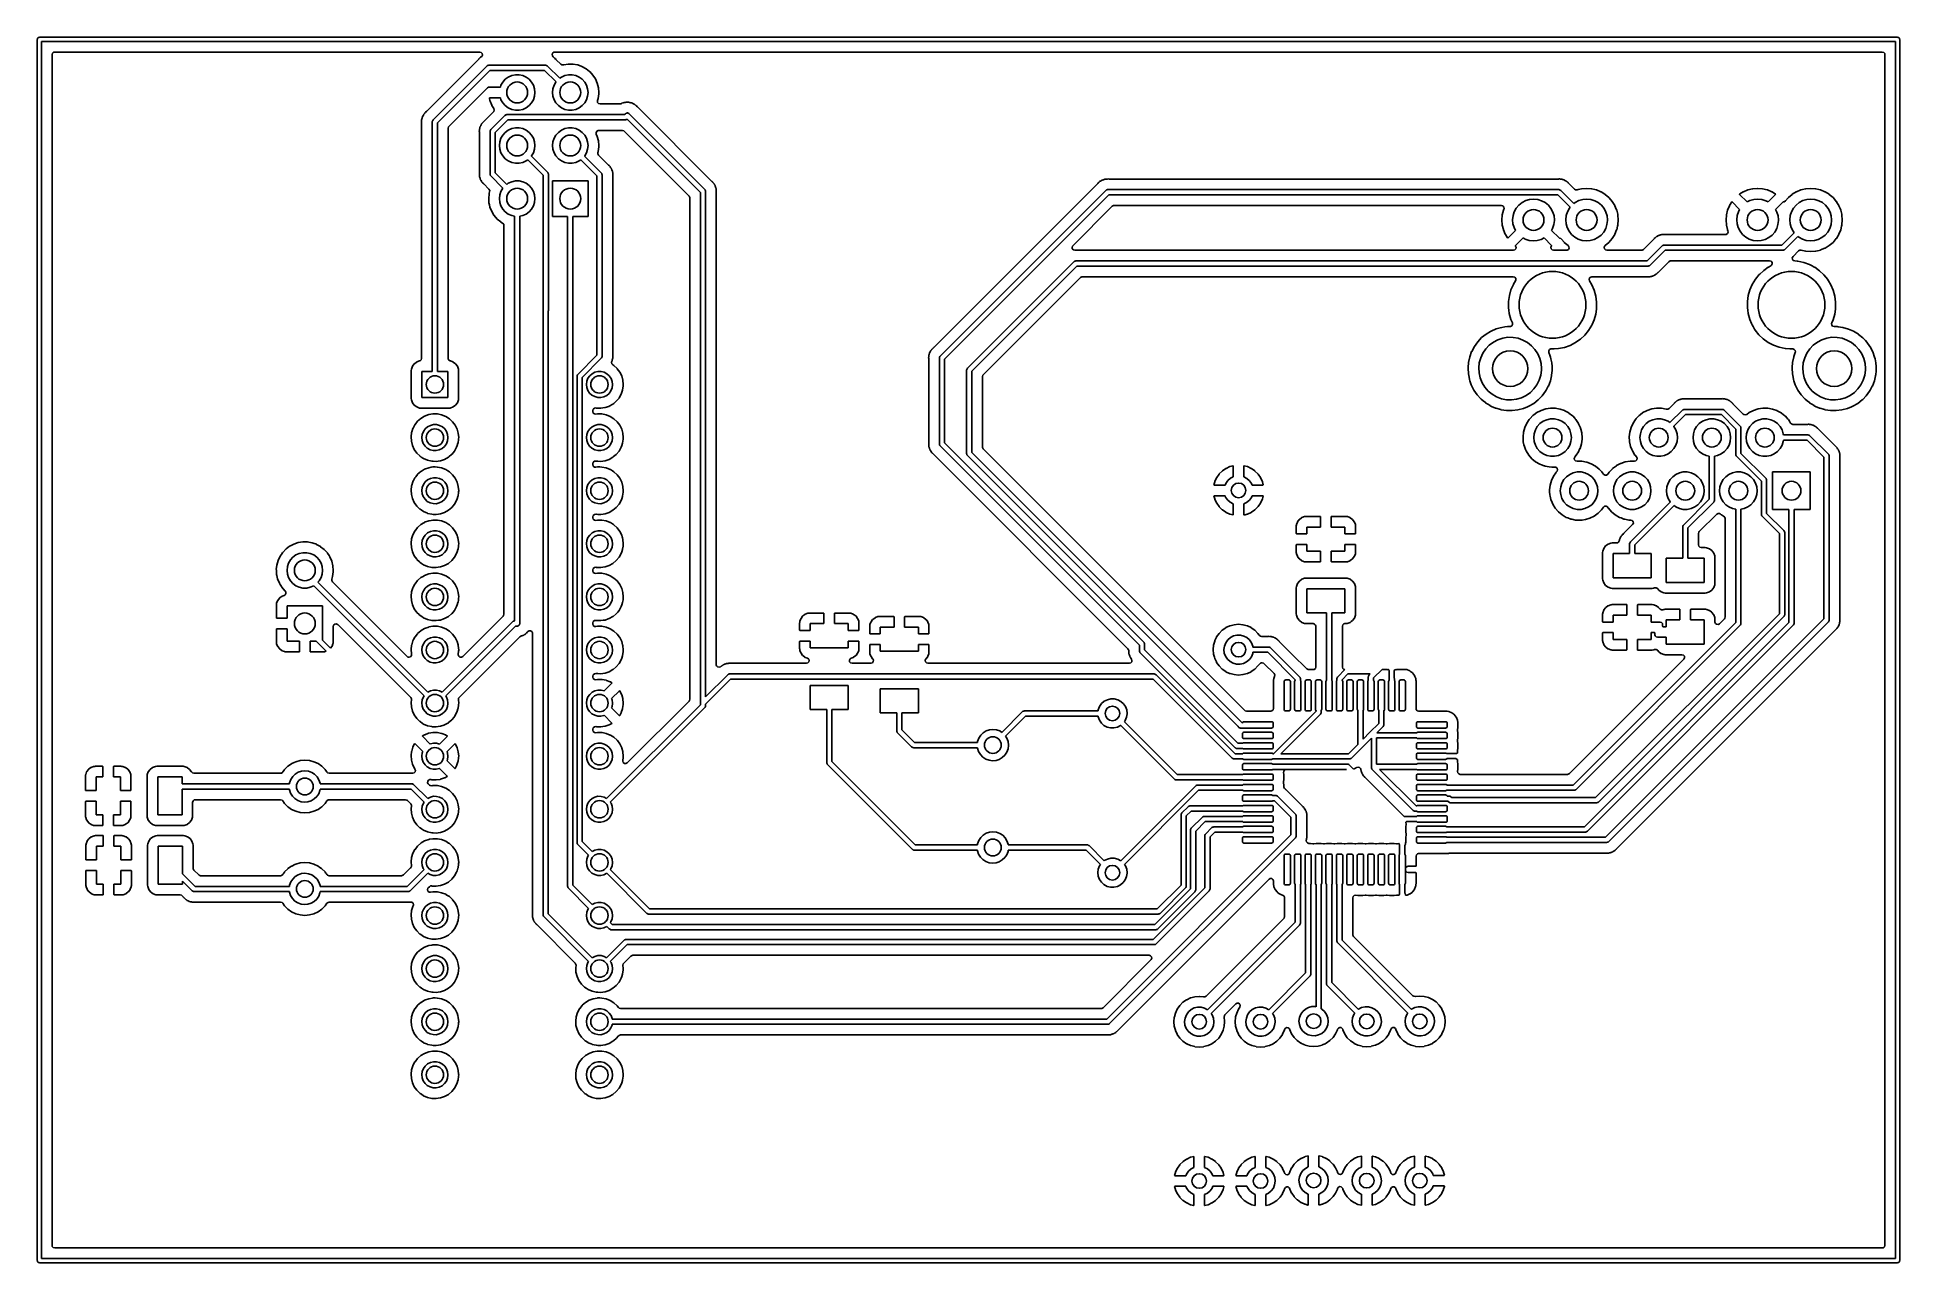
# Model space of a CAD drawing. Extents: x 111.7 to 200.8, y -127.1 to -68.5.
import ezdxf

# ---------------------------------------------------------------- set-up
doc = ezdxf.new("R2010")
doc.units = 0
doc.layers.add('BLACK', color=7, linetype='CONTINUOUS')

msp = doc.modelspace()

# ---------------------------------------------------------------- linework, layer by layer
at = {"layer": 'BLACK', "linetype": 'CONTINUOUS'}
for p, q in [((111.66, -68.58), (111.665, -68.5649)), ((111.66, -127), (111.66, -68.58)), ((111.665, -68.5491), (111.674, -68.5363)), ((111.665, -68.5649), (111.665, -68.5491)), ((111.674, -68.5363), (111.679, -68.5212)), ((111.679, -68.5212), (111.692, -68.5119)), ((111.692, -68.5119), (111.701, -68.4991)), ((111.701, -68.4991), (111.716, -68.4942)), ((111.716, -68.4942), (111.729, -68.4849)), ((111.729, -68.4849), (111.745, -68.4849)), ((111.745, -68.4849), (111.76, -68.48)), ((111.76, -68.48), (200.66, -68.48)), ((200.66, -68.48), (200.675, -68.4849)), ((200.675, -68.4849), (200.691, -68.4849)), ((200.691, -68.4849), (200.704, -68.4942)), ((200.704, -68.4942), (200.719, -68.4991)), ((200.719, -68.4991), (200.728, -68.5119)), ((200.728, -68.5119), (200.741, -68.5212)), ((200.741, -68.5212), (200.746, -68.5363)), ((200.746, -68.5363), (200.755, -68.5491)), ((200.755, -68.5491), (200.755, -68.5649)), ((200.755, -68.5649), (200.76, -68.58)), ((200.76, -68.58), (200.76, -127)), ((111.86, -68.68), (111.86, -126.9)), ((200.56, -68.68), (111.86, -68.68)), ((112.368, -69.3145), (112.389, -69.2464)), ((112.368, -126.265), (112.368, -69.3145)), ((112.389, -69.2464), (112.442, -69.1999)), ((112.442, -69.1999), (112.494, -69.1885)), ((112.494, -69.1885), (132.829, -69.1885)), ((132.818, -69.4795), (132.79, -69.5136)), ((132.834, -69.4676), (132.818, -69.4795)), ((132.829, -69.1885), (132.897, -69.2085)), ((132.849, -69.4548), (132.834, -69.4676)), ((132.864, -69.4405), (132.849, -69.4548)), ((132.87, -69.4364), (132.864, -69.4405)), ((132.893, -69.423), (132.87, -69.4364)), ((132.87, -69.4364), (132.87, -69.4364)), ((132.924, -69.397), (132.893, -69.423)), ((132.897, -69.2085), (132.944, -69.2622)), ((132.954, -69.3324), (132.924, -69.397)), ((132.944, -69.2622), (132.954, -69.3324)), ((136.289, -69.3051), (136.314, -69.2387)), ((136.304, -69.3746), (136.289, -69.3051)), ((136.348, -69.4187), (136.304, -69.3746)), ((136.314, -69.2387), (136.371, -69.1963)), ((136.347, -69.4199), (136.348, -69.4187)), ((136.353, -69.4246), (136.347, -69.4199)), ((136.36, -69.4284), (136.353, -69.4246)), ((136.379, -69.4461), (136.36, -69.4284)), ((136.371, -69.1963), (136.415, -69.1885)), ((136.393, -69.4587), (136.379, -69.4461)), ((136.402, -69.4664), (136.393, -69.4587)), ((136.405, -69.4689), (136.402, -69.4664)), ((136.425, -69.4886), (136.405, -69.4689)), ((136.415, -69.1885), (199.925, -69.1885)), ((136.427, -69.4914), (136.425, -69.4886)), ((136.477, -69.538), (136.427, -69.4914)), ((199.925, -69.1885), (199.994, -69.2085)), ((199.994, -69.2085), (200.04, -69.2622)), ((200.04, -69.2622), (200.052, -69.3145)), ((200.052, -69.3145), (200.052, -126.265)), ((200.56, -126.9), (200.56, -68.68)), ((132.782, -69.5224), (130.291, -72.0133)), ((130.595, -72.4286), (133.167, -69.8566)), ((133.307, -70.07), (130.808, -72.5688)), ((132.79, -69.5136), (132.782, -69.5224)), ((133.167, -69.8566), (133.184, -69.8433)), ((133.184, -69.8433), (133.187, -69.8398)), ((133.187, -69.8398), (133.19, -69.839)), ((133.19, -69.839), (133.195, -69.8351)), ((133.195, -69.8351), (133.225, -69.8287)), ((133.225, -69.8287), (133.255, -69.82)), ((133.255, -69.82), (135.985, -69.82)), ((135.933, -70.07), (133.307, -70.07)), ((134.051, -70.4883), (134.195, -70.3839)), ((134.195, -70.3839), (134.357, -70.3116)), ((134.357, -70.3116), (134.531, -70.2747)), ((134.531, -70.2747), (134.709, -70.2747)), ((134.709, -70.2747), (134.883, -70.3116)), ((134.883, -70.3116), (135.045, -70.3839)), ((135.045, -70.3839), (135.189, -70.4883)), ((136.478, -70.6145), (135.933, -70.07)), ((135.985, -69.82), (136.007, -69.8232)), ((136.007, -69.8232), (136.012, -69.8229)), ((136.012, -69.8229), (136.014, -69.8242)), ((136.014, -69.8242), (136.021, -69.8251)), ((136.021, -69.8251), (136.046, -69.8418)), ((136.046, -69.8418), (136.073, -69.8566)), ((136.073, -69.8566), (136.657, -70.4404)), ((136.481, -69.5445), (136.477, -69.538)), ((136.489, -69.5527), (136.481, -69.5445)), ((136.703, -69.7674), (136.489, -69.5527)), ((136.657, -70.4404), (136.735, -70.3839)), ((136.761, -69.8002), (136.703, -69.7674)), ((136.735, -70.3839), (136.897, -70.3116)), ((136.832, -69.7981), (136.761, -69.8002)), ((136.844, -69.794), (136.832, -69.7981)), ((137.065, -69.7602), (136.844, -69.794)), ((136.897, -70.3116), (137.071, -70.2747)), ((137.07, -69.7602), (137.065, -69.7602)), ((137.214, -69.762), (137.07, -69.7602)), ((137.07, -69.7602), (137.07, -69.7602)), ((137.071, -70.2747), (137.249, -70.2747)), ((137.288, -69.7629), (137.214, -69.762)), ((137.249, -70.2747), (137.423, -70.3116)), ((137.293, -69.7638), (137.288, -69.7629)), ((137.503, -69.8012), (137.293, -69.7638)), ((137.293, -69.7638), (137.293, -69.7638)), ((137.423, -70.3116), (137.585, -70.3839)), ((137.508, -69.8021), (137.503, -69.8012)), ((137.503, -69.8012), (137.503, -69.8012)), ((137.513, -69.8038), (137.508, -69.8021)), ((137.714, -69.8749), (137.513, -69.8038)), ((137.513, -69.8038), (137.513, -69.8038)), ((137.585, -70.3839), (137.729, -70.4883)), ((137.719, -69.8766), (137.714, -69.8749)), ((137.714, -69.8749), (137.714, -69.8749)), ((137.914, -69.9846), (137.719, -69.8766)), ((137.918, -69.9878), (137.914, -69.9846)), ((138.086, -70.1198), (137.918, -69.9878)), ((137.918, -69.9878), (137.918, -69.9878)), ((138.086, -70.1199), (138.086, -70.1198)), ((138.09, -70.1231), (138.086, -70.1199)), ((138.24, -70.2883), (138.09, -70.1231)), ((138.361, -70.4758), (138.24, -70.2883)), ((131.353, -72.7425), (133.193, -70.9029)), ((133.193, -70.9029), (133.255, -70.8689)), ((133.255, -70.8689), (133.282, -70.866)), ((133.282, -70.866), (133.814, -70.866)), ((133.814, -70.866), (133.843, -70.7743)), ((133.843, -70.7743), (133.932, -70.6204)), ((133.932, -70.6204), (134.051, -70.4883)), ((135.189, -70.4883), (135.308, -70.6204)), ((135.308, -70.6204), (135.397, -70.7743)), ((135.397, -70.7743), (135.451, -70.9433)), ((135.451, -70.9433), (135.47, -71.12)), ((135.47, -71.12), (135.451, -71.2967)), ((136.31, -71.12), (136.329, -70.9433)), ((136.329, -71.2967), (136.31, -71.12)), ((136.329, -70.9433), (136.383, -70.7743)), ((136.383, -70.7743), (136.472, -70.6204)), ((136.472, -70.6204), (136.478, -70.6145)), ((137.729, -70.4883), (137.848, -70.6204)), ((137.848, -70.6204), (137.937, -70.7743)), ((137.937, -70.7743), (137.991, -70.9433)), ((137.991, -70.9433), (138.01, -71.12)), ((138.01, -71.12), (137.991, -71.2967)), ((138.45, -70.6807), (138.361, -70.4758)), ((138.505, -70.8974), (138.45, -70.6807)), ((138.492, -71.4081), (138.522, -71.1866)), ((138.523, -71.12), (138.505, -70.8974)), ((138.522, -71.1866), (138.523, -71.12)), ((130.157, -72.1594), (130.146, -72.176)), ((130.163, -72.1486), (130.157, -72.1594)), ((130.166, -72.1417), (130.163, -72.1486)), ((130.163, -72.1486), (130.163, -72.1486)), ((130.197, -72.1094), (130.166, -72.1417)), ((130.204, -72.1004), (130.197, -72.1094)), ((130.207, -72.0972), (130.204, -72.1004)), ((130.227, -72.0775), (130.207, -72.0972)), ((130.229, -72.0747), (130.227, -72.0775)), ((130.271, -72.0308), (130.229, -72.0747)), ((130.276, -72.025), (130.271, -72.0308)), ((130.282, -72.0209), (130.276, -72.025)), ((130.291, -72.0133), (130.282, -72.0209)), ((133.483, -72.0491), (133.053, -72.4797)), ((133.29, -71.378), (133.288, -71.388)), ((133.288, -71.388), (133.319, -71.5224)), ((133.303, -71.374), (133.29, -71.378)), ((133.814, -71.374), (133.303, -71.374)), ((133.319, -71.5224), (133.322, -71.5323)), ((133.322, -71.5323), (133.402, -71.7296)), ((133.402, -71.7296), (133.406, -71.7388)), ((133.406, -71.7388), (133.502, -71.8942)), ((133.499, -72.0304), (133.483, -72.0491)), ((133.52, -71.9627), (133.499, -72.0304)), ((133.502, -71.8942), (133.52, -71.9627)), ((133.843, -71.4657), (133.814, -71.374)), ((133.932, -71.6196), (133.843, -71.4657)), ((134.051, -71.7517), (133.932, -71.6196)), ((134.195, -71.8561), (134.051, -71.7517)), ((134.357, -71.9284), (134.195, -71.8561)), ((134.531, -71.9653), (134.357, -71.9284)), ((134.709, -71.9653), (134.531, -71.9653)), ((134.883, -71.9284), (134.709, -71.9653)), ((135.045, -71.8561), (134.883, -71.9284)), ((135.189, -71.7517), (135.045, -71.8561)), ((135.308, -71.6196), (135.189, -71.7517)), ((135.397, -71.4657), (135.308, -71.6196)), ((135.451, -71.2967), (135.397, -71.4657)), ((136.383, -71.4657), (136.329, -71.2967)), ((136.472, -71.6196), (136.383, -71.4657)), ((136.591, -71.7517), (136.472, -71.6196)), ((136.735, -71.8561), (136.591, -71.7517)), ((136.897, -71.9284), (136.735, -71.8561)), ((137.071, -71.9653), (136.897, -71.9284)), ((137.249, -71.9653), (137.071, -71.9653)), ((137.423, -71.9284), (137.249, -71.9653)), ((137.585, -71.8561), (137.423, -71.9284)), ((137.729, -71.7517), (137.585, -71.8561)), ((137.848, -71.6196), (137.729, -71.7517)), ((137.937, -71.4657), (137.848, -71.6196)), ((137.991, -71.2967), (137.937, -71.4657)), ((138.458, -71.5273), (138.462, -71.5086)), ((138.468, -71.5976), (138.458, -71.5273)), ((138.462, -71.5086), (138.491, -71.413)), ((138.514, -71.6512), (138.468, -71.5976)), ((138.491, -71.413), (138.492, -71.4081)), ((138.582, -71.6712), (138.514, -71.6512)), ((139.537, -71.6712), (138.582, -71.6712)), ((139.592, -71.658), (139.537, -71.6712)), ((139.595, -71.6558), (139.592, -71.658)), ((139.603, -71.6531), (139.595, -71.6558)), ((139.625, -71.6429), (139.603, -71.653)), ((139.603, -71.653), (139.603, -71.6531)), ((139.603, -71.6531), (139.603, -71.6531)), ((139.632, -71.6387), (139.625, -71.6427)), ((139.625, -71.6427), (139.625, -71.6427)), ((139.625, -71.6427), (139.625, -71.6429)), ((139.686, -71.623), (139.632, -71.6387)), ((139.693, -71.6206), (139.686, -71.623)), ((139.738, -71.6042), (139.693, -71.6206)), ((139.746, -71.6016), (139.738, -71.6042)), ((139.754, -71.6008), (139.746, -71.6016)), ((139.753, -72.1797), (139.797, -72.1363)), ((139.777, -71.5963), (139.754, -71.6008)), ((139.754, -71.6008), (139.754, -71.6008)), ((139.778, -71.5962), (139.777, -71.5963)), ((139.785, -71.594), (139.778, -71.5962)), ((139.778, -71.5962), (139.778, -71.5962)), ((139.793, -71.5938), (139.785, -71.594)), ((139.841, -71.5923), (139.793, -71.5938)), ((139.797, -72.1363), (139.826, -72.1149)), ((139.826, -72.1149), (139.834, -72.113)), ((139.834, -72.113), (139.842, -72.1075)), ((139.849, -71.5918), (139.841, -71.5923)), ((139.842, -72.1075), (139.868, -72.1057)), ((139.897, -71.5872), (139.849, -71.5918)), ((139.868, -72.1057), (139.894, -72.1)), ((139.894, -72.1), (139.903, -72.1032)), ((139.905, -71.5865), (139.897, -71.5872)), ((139.903, -72.1032), (139.912, -72.1026)), ((139.913, -71.5877), (139.905, -71.5865)), ((139.912, -72.1026), (139.935, -72.1154)), ((139.913, -71.5878), (139.913, -71.5877)), ((139.913, -71.5877), (139.913, -71.5877)), ((139.937, -71.5893), (139.913, -71.5878)), ((139.935, -72.1154), (139.96, -72.1247)), ((139.945, -71.589), (139.937, -71.5893)), ((139.993, -71.5997), (139.945, -71.589)), ((139.96, -72.1247), (139.966, -72.132)), ((139.966, -72.132), (139.974, -72.1363)), ((139.974, -72.1363), (143.598, -75.7611)), ((140, -71.6013), (139.993, -71.5997)), ((140.008, -71.6027), (140, -71.6013)), ((140.063, -71.6115), (140.008, -71.6027)), ((140.071, -71.6148), (140.063, -71.6115)), ((140.093, -71.6221), (140.071, -71.6148)), ((140.102, -71.6239), (140.093, -71.6221)), ((140.152, -71.6494), (140.102, -71.6239)), ((140.159, -71.6528), (140.152, -71.6494)), ((140.21, -71.6751), (140.159, -71.6528)), ((140.217, -71.6799), (140.21, -71.6751)), ((140.217, -71.6801), (140.217, -71.6799)), ((140.217, -71.6799), (140.217, -71.6799)), ((140.237, -71.6928), (140.217, -71.6801)), ((140.237, -71.693), (140.237, -71.6928)), ((140.244, -71.6966), (140.237, -71.693)), ((140.25, -71.7018), (140.244, -71.6966)), ((140.286, -71.7337), (140.25, -71.7018)), ((140.25, -71.7018), (140.25, -71.7018)), ((140.292, -71.7388), (140.286, -71.7337)), ((140.305, -71.7486), (140.292, -71.7388)), ((140.292, -71.7388), (140.292, -71.7388)), ((140.316, -71.7599), (140.305, -71.7486)), ((140.322, -71.7653), (140.316, -71.7599)), ((140.364, -71.8024), (140.322, -71.7653)), ((140.369, -71.809), (140.364, -71.8024)), ((140.369, -71.8093), (140.369, -71.809)), ((140.369, -71.809), (140.369, -71.809)), ((140.384, -71.8275), (140.369, -71.8093)), ((143.933, -75.3762), (140.384, -71.8275)), ((130.048, -72.4769), (130.045, -72.4969)), ((130.045, -72.4969), (130.046, -72.5048)), ((130.046, -72.5048), (130.049, -72.541)), ((130.049, -72.4572), (130.048, -72.4769)), ((130.06, -72.3941), (130.049, -72.437)), ((130.049, -72.437), (130.049, -72.4572)), ((130.049, -72.541), (130.049, -72.5528)), ((130.049, -72.5528), (130.049, -83.8405)), ((130.063, -72.3825), (130.06, -72.3941)), ((130.069, -72.3467), (130.063, -72.3825)), ((130.07, -72.3389), (130.069, -72.3467)), ((130.069, -72.3467), (130.069, -72.3467)), ((130.078, -72.3203), (130.07, -72.3389)), ((130.084, -72.3016), (130.078, -72.3203)), ((130.087, -72.2896), (130.084, -72.3016)), ((130.089, -72.2819), (130.087, -72.2896)), ((130.087, -72.2896), (130.087, -72.2896)), ((130.111, -72.2432), (130.089, -72.2819)), ((130.116, -72.2325), (130.111, -72.2432)), ((130.13, -72.1992), (130.116, -72.2325)), ((130.133, -72.192), (130.13, -72.1992)), ((130.13, -72.1992), (130.13, -72.1992)), ((130.146, -72.176), (130.133, -72.192)), ((130.558, -72.517), (130.561, -72.495)), ((130.558, -84.465), (130.558, -72.517)), ((130.561, -72.4904), (130.562, -72.4879)), ((130.561, -72.495), (130.561, -72.4904)), ((130.562, -72.4879), (130.563, -72.4815)), ((130.563, -72.4815), (130.58, -72.4556)), ((130.58, -72.4556), (130.595, -72.4286)), ((130.808, -72.5688), (130.808, -84.465)), ((131.316, -72.8316), (131.337, -72.7635)), ((131.316, -83.8405), (131.316, -72.8316)), ((131.337, -72.7635), (131.353, -72.7425)), ((132.81, -72.9432), (132.807, -72.9632)), ((132.807, -72.9632), (132.808, -72.9711)), ((132.808, -72.9711), (132.811, -73.0073)), ((132.811, -72.9235), (132.81, -72.9432)), ((132.822, -72.8604), (132.811, -72.9033)), ((132.811, -72.9033), (132.811, -72.9235)), ((132.811, -73.0073), (132.811, -73.0191)), ((132.811, -73.0191), (132.811, -74.9462)), ((132.825, -72.8488), (132.822, -72.8604)), ((132.831, -72.813), (132.825, -72.8488)), ((132.832, -72.8052), (132.831, -72.813)), ((132.831, -72.813), (132.831, -72.813)), ((132.84, -72.7866), (132.832, -72.8052)), ((132.846, -72.7679), (132.84, -72.7866)), ((132.849, -72.7559), (132.846, -72.7679)), ((132.851, -72.7482), (132.849, -72.7559)), ((132.849, -72.7559), (132.849, -72.7559)), ((132.873, -72.7095), (132.851, -72.7482)), ((132.878, -72.6988), (132.873, -72.7095)), ((132.892, -72.6655), (132.878, -72.6988)), ((132.895, -72.6583), (132.892, -72.6655)), ((132.892, -72.6655), (132.892, -72.6655)), ((132.908, -72.6423), (132.895, -72.6583)), ((132.919, -72.6257), (132.908, -72.6423)), ((132.925, -72.6149), (132.919, -72.6257)), ((132.928, -72.608), (132.925, -72.6149)), ((132.925, -72.6149), (132.925, -72.6149)), ((132.959, -72.5757), (132.928, -72.608)), ((132.966, -72.5667), (132.959, -72.5757)), ((132.969, -72.5635), (132.966, -72.5667)), ((132.989, -72.5438), (132.969, -72.5635)), ((132.991, -72.5409), (132.989, -72.5438)), ((133.038, -72.4913), (132.991, -72.5409)), ((133.044, -72.4872), (133.038, -72.4913)), ((133.053, -72.4797), (133.044, -72.4872)), ((133.32, -72.9833), (133.323, -72.9613)), ((133.32, -75.025), (133.32, -72.9833)), ((133.323, -72.9567), (133.324, -72.9542)), ((133.323, -72.9613), (133.323, -72.9567)), ((133.324, -72.9542), (133.325, -72.9478)), ((133.325, -72.9478), (133.342, -72.9219)), ((133.342, -72.9219), (133.357, -72.8949)), ((133.357, -72.8949), (134.035, -72.2163)), ((134.175, -72.4297), (133.57, -73.0351)), ((133.57, -73.0351), (133.57, -74.9732)), ((133.932, -73.1604), (134.051, -73.0283)), ((134.035, -72.2163), (134.053, -72.203)), ((134.051, -73.0283), (134.195, -72.9239)), ((134.053, -72.203), (134.056, -72.1995)), ((134.056, -72.1995), (134.059, -72.1987)), ((134.059, -72.1987), (134.064, -72.1949)), ((134.064, -72.1949), (134.094, -72.1884)), ((134.094, -72.1884), (134.124, -72.1797)), ((134.124, -72.1797), (139.753, -72.1797)), ((139.805, -72.4297), (134.175, -72.4297)), ((134.195, -72.9239), (134.357, -72.8516)), ((134.357, -72.8516), (134.531, -72.8147)), ((134.531, -72.8147), (134.709, -72.8147)), ((134.709, -72.8147), (134.883, -72.8516)), ((134.883, -72.8516), (135.045, -72.9239)), ((135.045, -72.9239), (135.189, -73.0283)), ((135.189, -73.0283), (135.308, -73.1604)), ((136.472, -73.1604), (136.591, -73.0283)), ((136.591, -73.0283), (136.735, -72.9239)), ((136.735, -72.9239), (136.897, -72.8516)), ((136.897, -72.8516), (137.071, -72.8147)), ((137.071, -72.8147), (137.249, -72.8147)), ((137.249, -72.8147), (137.423, -72.8516)), ((137.423, -72.8516), (137.585, -72.9239)), ((137.585, -72.9239), (137.729, -73.0283)), ((137.729, -73.0283), (137.848, -73.1604)), ((138.395, -73.044), (138.426, -72.98)), ((138.404, -73.1145), (138.395, -73.044)), ((138.426, -72.98), (138.486, -72.9427)), ((138.486, -72.9427), (138.52, -72.9382)), ((138.52, -72.9382), (139.651, -72.9382)), ((139.651, -72.9382), (139.719, -72.9582)), ((139.719, -72.9582), (139.74, -72.9751)), ((139.74, -72.9751), (142.84, -76.075)), ((139.835, -72.421), (139.805, -72.4297)), ((139.865, -72.4146), (139.835, -72.421)), ((139.87, -72.4107), (139.865, -72.4146)), ((139.873, -72.4099), (139.87, -72.4107)), ((139.876, -72.4064), (139.873, -72.4099)), ((139.884, -72.4003), (139.876, -72.4064)), ((143.385, -75.9012), (139.884, -72.4003)), ((133.77, -73.66), (133.789, -73.4833)), ((133.789, -73.8367), (133.77, -73.66)), ((133.789, -73.4833), (133.843, -73.3143)), ((133.843, -74.0057), (133.789, -73.8367)), ((133.843, -73.3143), (133.932, -73.1604)), ((135.308, -73.1604), (135.397, -73.3143)), ((135.397, -73.3143), (135.451, -73.4833)), ((135.451, -73.8367), (135.397, -74.0057)), ((135.451, -73.4833), (135.47, -73.66)), ((135.47, -73.66), (135.451, -73.8367)), ((136.31, -73.66), (136.329, -73.4833)), ((136.329, -73.8367), (136.31, -73.66)), ((136.329, -73.4833), (136.383, -73.3143)), ((136.383, -74.0057), (136.329, -73.8367)), ((136.383, -73.3143), (136.472, -73.1604)), ((137.848, -73.1604), (137.937, -73.3143)), ((137.937, -73.3143), (137.991, -73.4833)), ((137.991, -73.8367), (137.937, -74.0057)), ((137.991, -73.4833), (138.01, -73.66)), ((138.01, -73.66), (137.991, -73.8367)), ((138.45, -73.2207), (138.404, -73.1145)), ((138.505, -73.4374), (138.45, -73.2207)), ((138.491, -73.953), (138.492, -73.9481)), ((138.492, -73.9481), (138.522, -73.7266)), ((138.523, -73.66), (138.505, -73.4374)), ((138.522, -73.7266), (138.523, -73.66)), ((133.932, -74.1596), (133.843, -74.0057)), ((134.051, -74.2917), (133.932, -74.1596)), ((134.195, -74.3961), (134.051, -74.2917)), ((134.357, -74.4684), (134.195, -74.3961)), ((134.531, -74.5053), (134.357, -74.4684)), ((134.709, -74.5053), (134.531, -74.5053)), ((134.883, -74.4684), (134.709, -74.5053)), ((135.045, -74.3961), (134.883, -74.4684)), ((135.123, -74.3396), (135.045, -74.3961)), ((135.86, -75.0768), (135.123, -74.3396)), ((135.308, -74.1596), (135.302, -74.1655)), ((135.302, -74.1655), (136.073, -74.9366)), ((135.397, -74.0057), (135.308, -74.1596)), ((136.472, -74.1596), (136.383, -74.0057)), ((136.591, -74.2917), (136.472, -74.1596)), ((136.735, -74.3961), (136.591, -74.2917)), ((136.897, -74.4684), (136.735, -74.3961)), ((137.071, -74.5053), (136.897, -74.4684)), ((137.249, -74.5053), (137.071, -74.5053)), ((137.423, -74.4684), (137.249, -74.5053)), ((137.585, -74.3961), (137.423, -74.4684)), ((137.663, -74.3396), (137.585, -74.3961)), ((138.432, -75.1088), (137.663, -74.3396)), ((137.848, -74.1596), (137.842, -74.1655)), ((137.842, -74.1655), (138.645, -74.9686)), ((137.937, -74.0057), (137.848, -74.1596)), ((138.477, -74.053), (138.48, -73.9896)), ((138.511, -74.1153), (138.477, -74.053)), ((138.48, -73.9896), (138.491, -73.953)), ((138.98, -74.5837), (138.511, -74.1153)), ((138.988, -74.5917), (138.98, -74.5837)), ((139.022, -74.6199), (138.988, -74.5917)), ((139.034, -74.6363), (139.022, -74.6199)), ((139.047, -74.6513), (139.034, -74.6363)), ((139.062, -74.6656), (139.047, -74.6513)), ((139.066, -74.6725), (139.062, -74.6656)), ((139.084, -74.7037), (139.066, -74.6725)), ((139.091, -74.7136), (139.084, -74.7037)), ((139.117, -74.7494), (139.091, -74.7136)), ((139.119, -74.7568), (139.117, -74.7494)), ((139.124, -74.7682), (139.119, -74.7568)), ((139.119, -74.7568), (139.119, -74.7568)), ((139.133, -74.786), (139.124, -74.7682)), ((139.139, -74.7966), (139.133, -74.786)), ((139.143, -74.8034), (139.139, -74.7966)), ((139.139, -74.7966), (139.139, -74.7966)), ((139.155, -74.8437), (139.143, -74.8034)), ((139.155, -74.8459), (139.155, -74.8437)), ((132.811, -74.9574), (132.809, -74.9649)), ((132.809, -74.9649), (132.81, -74.9728)), ((132.81, -74.9728), (132.81, -74.9728)), ((132.81, -74.9728), (132.811, -75.033)), ((132.811, -74.9462), (132.811, -74.9574)), ((132.811, -75.033), (132.811, -75.0369)), ((132.811, -75.0369), (132.811, -75.0649)), ((132.811, -75.0649), (132.812, -75.0688)), ((132.812, -75.0688), (132.812, -75.0688)), ((132.812, -75.0688), (132.812, -75.0689)), ((132.812, -75.0689), (132.813, -75.0807)), ((132.813, -75.0807), (132.814, -75.1249)), ((132.814, -75.1249), (132.82, -75.1443)), ((132.82, -75.1443), (132.824, -75.1637)), ((132.824, -75.1637), (132.827, -75.1838)), ((132.827, -75.1838), (132.829, -75.1912)), ((132.829, -75.1912), (132.829, -75.1912)), ((132.829, -75.1912), (132.843, -75.2249)), ((132.843, -75.2249), (132.847, -75.2361)), ((132.847, -75.2361), (132.854, -75.2609)), ((132.854, -75.2609), (132.859, -75.2786)), ((132.859, -75.2786), (132.863, -75.2854)), ((132.863, -75.2854), (132.863, -75.2854)), ((132.863, -75.2854), (132.869, -75.296)), ((132.869, -75.296), (132.878, -75.3138)), ((132.878, -75.3138), (132.885, -75.3326)), ((132.885, -75.3326), (132.89, -75.339)), ((132.89, -75.339), (132.89, -75.339)), ((132.89, -75.339), (132.911, -75.3684)), ((132.911, -75.3684), (132.918, -75.3783)), ((132.918, -75.3783), (132.936, -75.4087)), ((132.936, -75.4087), (132.94, -75.4164)), ((132.94, -75.4164), (132.955, -75.4307)), ((132.955, -75.4307), (132.968, -75.4457)), ((132.968, -75.4457), (132.98, -75.4621)), ((132.98, -75.4621), (133.004, -75.4826)), ((133.004, -75.4826), (133.014, -75.4903)), ((133.014, -75.4903), (133.022, -75.4983)), ((133.022, -75.4983), (133.27, -75.7457)), ((133.329, -75.0545), (133.32, -75.025)), ((133.335, -75.0846), (133.329, -75.0545)), ((133.339, -75.0898), (133.335, -75.0846)), ((133.34, -75.0925), (133.339, -75.0898)), ((133.343, -75.0956), (133.34, -75.0925)), ((133.357, -75.1134), (133.343, -75.0956)), ((133.938, -75.6945), (133.357, -75.1134)), ((133.57, -74.9732), (134.117, -75.5204)), ((133.843, -75.8543), (133.932, -75.7004)), ((133.932, -75.7004), (133.938, -75.6945)), ((134.117, -75.5204), (134.195, -75.4639)), ((134.195, -75.4639), (134.357, -75.3916)), ((134.357, -75.3916), (134.531, -75.3547)), ((134.531, -75.3547), (134.709, -75.3547)), ((134.709, -75.3547), (134.883, -75.3916)), ((134.883, -75.3916), (135.045, -75.4639)), ((135.045, -75.4639), (135.189, -75.5683)), ((135.189, -75.5683), (135.308, -75.7004)), ((135.308, -75.7004), (135.397, -75.8543)), ((135.86, -81.5319), (135.86, -75.0768)), ((136.073, -74.9366), (136.087, -74.9544)), ((136.087, -74.9544), (136.09, -74.9575)), ((136.09, -74.9575), (136.091, -74.9602)), ((136.091, -74.9602), (136.095, -74.9654)), ((136.095, -74.9654), (136.101, -74.9955)), ((136.101, -74.9955), (136.11, -75.025)), ((136.11, -75.025), (136.11, -81.5559)), ((136.31, -77.05), (136.31, -75.35)), ((136.31, -75.35), (138.01, -75.35)), ((138.01, -75.35), (138.01, -77.05)), ((138.432, -83.6947), (138.432, -75.1088)), ((138.645, -74.9686), (138.659, -74.9864)), ((138.659, -74.9864), (138.662, -74.9895)), ((138.662, -74.9895), (138.663, -74.9922)), ((138.663, -74.9922), (138.667, -74.9974)), ((138.667, -74.9974), (138.673, -75.0275)), ((138.673, -75.0275), (138.682, -75.057)), ((138.682, -75.057), (138.682, -83.7465)), ((139.159, -74.8571), (139.155, -74.8459)), ((139.173, -74.8908), (139.159, -74.8571)), ((139.175, -74.8982), (139.173, -74.8908)), ((139.176, -74.9061), (139.175, -74.8982)), ((139.178, -74.9183), (139.176, -74.9061)), ((139.182, -74.9377), (139.178, -74.9183)), ((139.188, -74.9571), (139.182, -74.9377)), ((139.188, -74.965), (139.188, -74.9571)), ((139.189, -75.0013), (139.188, -74.965)), ((139.19, -75.0131), (139.189, -75.0013)), ((139.19, -75.0171), (139.19, -75.0131)), ((139.19, -75.0451), (139.19, -75.0171)), ((139.191, -75.049), (139.19, -75.0451)), ((139.19, -75.1358), (139.191, -75.1246)), ((139.19, -83.7107), (139.19, -75.1358)), ((139.193, -75.1171), (139.191, -75.049)), ((139.191, -75.1246), (139.193, -75.1171)), ((143.941, -75.3842), (143.933, -75.3762)), ((143.975, -75.4124), (143.941, -75.3842)), ((143.985, -75.4249), (143.975, -75.4124)), ((143.987, -75.4288), (143.985, -75.4249)), ((144, -75.4438), (143.987, -75.4288)), ((144.015, -75.4581), (144, -75.4438)), ((144.019, -75.4649), (144.015, -75.4581)), ((144.037, -75.4962), (144.019, -75.4649)), ((144.019, -75.4649), (144.019, -75.4649)), ((144.044, -75.5061), (144.037, -75.4962)), ((144.07, -75.5419), (144.044, -75.5061)), ((144.077, -75.5607), (144.07, -75.5419)), ((144.086, -75.5784), (144.077, -75.5607)), ((144.096, -75.5959), (144.086, -75.5784)), ((144.098, -75.6035), (144.096, -75.5959)), ((144.108, -75.6383), (144.098, -75.6035)), ((144.112, -75.6496), (144.108, -75.6383)), ((144.126, -75.6833), (144.112, -75.6496)), ((144.128, -75.6907), (144.126, -75.6833)), ((144.126, -75.6833), (144.126, -75.6833)), ((144.129, -75.6985), (144.128, -75.6907)), ((144.131, -75.7108), (144.129, -75.6985)), ((144.135, -75.7301), (144.131, -75.7108)), ((144.138, -75.742), (144.135, -75.7301)), ((162.392, -75.4724), (154.548, -83.3163)), ((162.4, -75.4636), (162.392, -75.4724)), ((162.409, -75.4525), (162.4, -75.4636)), ((162.428, -75.4295), (162.409, -75.4525)), ((162.444, -75.4176), (162.428, -75.4295)), ((162.459, -75.4048), (162.444, -75.4176)), ((162.474, -75.3905), (162.459, -75.4048)), ((162.48, -75.3864), (162.474, -75.3905)), ((162.512, -75.3679), (162.48, -75.3864)), ((162.48, -75.3864), (162.48, -75.3864)), ((162.522, -75.3614), (162.512, -75.3679)), ((162.551, -75.3401), (162.522, -75.3614)), ((162.557, -75.3354), (162.551, -75.3401)), ((162.551, -75.3401), (162.551, -75.3401)), ((162.576, -75.328), (162.557, -75.3354)), ((162.594, -75.3193), (162.576, -75.328)), ((162.605, -75.313), (162.594, -75.3193)), ((162.611, -75.309), (162.605, -75.313)), ((162.605, -75.313), (162.605, -75.313)), ((162.654, -75.2966), (162.611, -75.309)), ((162.665, -75.2928), (162.654, -75.2966)), ((162.706, -75.2765), (162.665, -75.2928)), ((162.714, -75.2755), (162.706, -75.2765)), ((162.726, -75.274), (162.714, -75.2755)), ((162.714, -75.2755), (162.714, -75.2755)), ((162.746, -75.27), (162.726, -75.274)), ((162.748, -75.2694), (162.746, -75.27)), ((162.765, -75.2643), (162.748, -75.2694)), ((162.809, -75.2629), (162.765, -75.2643)), ((162.821, -75.262), (162.809, -75.2629)), ((162.825, -75.2615), (162.821, -75.262)), ((162.821, -75.262), (162.821, -75.262)), ((162.821, -75.262), (162.821, -75.262)), ((162.821, -75.262), (162.821, -75.262)), ((162.853, -75.2615), (162.825, -75.2615)), ((162.857, -75.2614), (162.853, -75.2615)), ((162.917, -75.2595), (162.857, -75.2614)), ((162.925, -75.2593), (162.917, -75.2595)), ((162.933, -75.261), (162.925, -75.2593)), ((162.944, -75.2615), (162.933, -75.261)), ((184.419, -75.2615), (162.944, -75.2615)), ((184.431, -75.2609), (184.419, -75.2615)), ((184.467, -75.2575), (184.431, -75.2609)), ((184.475, -75.2568), (184.467, -75.2575)), ((184.493, -75.2595), (184.475, -75.2568)), ((184.495, -75.2599), (184.493, -75.2595)), ((184.515, -75.2615), (184.495, -75.2599)), ((184.535, -75.2615), (184.515, -75.2615)), ((184.543, -75.2635), (184.535, -75.2615)), ((184.578, -75.2725), (184.543, -75.2635)), ((184.543, -75.2635), (184.543, -75.2635)), ((184.589, -75.2749), (184.578, -75.2725)), ((184.625, -75.2806), (184.589, -75.2749)), ((184.633, -75.2818), (184.625, -75.2806)), ((184.625, -75.2806), (184.625, -75.2806)), ((184.64, -75.285), (184.633, -75.2818)), ((184.652, -75.2899), (184.64, -75.285)), ((184.64, -75.285), (184.64, -75.285)), ((184.67, -75.2963), (184.652, -75.2899)), ((184.69, -75.3013), (184.67, -75.2963)), ((184.729, -75.3226), (184.69, -75.3013)), ((184.739, -75.3278), (184.729, -75.3226)), ((184.773, -75.3422), (184.739, -75.3278)), ((184.78, -75.3454), (184.773, -75.3422)), ((184.773, -75.3422), (184.773, -75.3422)), ((184.796, -75.3574), (184.78, -75.3454)), ((184.796, -75.3578), (184.796, -75.3574)), ((184.813, -75.3687), (184.796, -75.3578)), ((184.823, -75.3746), (184.813, -75.3687)), ((184.83, -75.3784), (184.823, -75.3746)), ((184.823, -75.3746), (184.823, -75.3746)), ((184.849, -75.3961), (184.83, -75.3784)), ((184.863, -75.4087), (184.849, -75.3961)), ((184.872, -75.4164), (184.863, -75.4087)), ((184.875, -75.4189), (184.872, -75.4164)), ((184.895, -75.4386), (184.875, -75.4189)), ((184.897, -75.4414), (184.895, -75.4386)), ((184.947, -75.488), (184.897, -75.4414)), ((184.951, -75.4945), (184.947, -75.488)), ((184.959, -75.5027), (184.951, -75.4945)), ((185.202, -75.7456), (184.959, -75.5027)), ((185.538, -75.7266), (185.373, -75.7664)), ((185.543, -75.7255), (185.538, -75.7266)), ((185.538, -75.7266), (185.538, -75.7266)), ((185.78, -75.7068), (185.543, -75.7255)), ((186.017, -75.7255), (185.78, -75.7068)), ((186.022, -75.7266), (186.017, -75.7255)), ((186.167, -75.7616), (186.022, -75.7266)), ((186.022, -75.7266), (186.022, -75.7266)), ((193.719, -75.7271), (193.497, -75.7802)), ((193.728, -75.7256), (193.719, -75.7271)), ((193.955, -75.7077), (193.728, -75.7256)), ((193.965, -75.7077), (193.955, -75.7077)), ((194.192, -75.7256), (193.965, -75.7077)), ((194.201, -75.7271), (194.192, -75.7256)), ((194.423, -75.7802), (194.201, -75.7271)), ((196.258, -75.7266), (196.113, -75.7616)), ((196.263, -75.7255), (196.258, -75.7266)), ((196.258, -75.7266), (196.258, -75.7266)), ((196.5, -75.7068), (196.263, -75.7255)), ((196.737, -75.7255), (196.5, -75.7068)), ((196.742, -75.7266), (196.737, -75.7255)), ((196.887, -75.7616), (196.742, -75.7266)), ((196.742, -75.7266), (196.742, -75.7266)), ((133.275, -75.999), (133.257, -76.1667)), ((133.257, -76.1667), (133.258, -76.1718)), ((133.258, -76.1718), (133.258, -76.1719)), ((133.258, -76.1719), (133.268, -76.3454)), ((133.268, -76.3454), (133.27, -76.3897)), ((133.27, -75.7457), (133.304, -75.808)), ((133.27, -76.3897), (133.271, -76.3948)), ((133.271, -76.3948), (133.271, -76.3948)), ((133.271, -76.3948), (133.295, -76.5015)), ((133.28, -75.9497), (133.275, -75.999)), ((133.281, -75.9446), (133.28, -75.9497)), ((133.28, -75.9497), (133.28, -75.9497)), ((133.302, -75.8684), (133.281, -75.9446)), ((133.295, -76.5015), (133.319, -76.6076)), ((133.304, -75.808), (133.302, -75.8684)), ((133.319, -76.6076), (133.403, -76.8146)), ((133.77, -76.2), (133.789, -76.0233)), ((133.789, -76.3767), (133.77, -76.2)), ((133.789, -76.0233), (133.843, -75.8543)), ((133.843, -76.5457), (133.789, -76.3767)), ((133.932, -76.6996), (133.843, -76.5457)), ((135.397, -76.5457), (135.308, -76.6996)), ((135.397, -75.8543), (135.451, -76.0233)), ((135.451, -76.3767), (135.397, -76.5457)), ((135.451, -76.0233), (135.47, -76.2)), ((135.47, -76.2), (135.451, -76.3767)), ((142.84, -76.075), (142.874, -76.1373)), ((142.874, -76.1373), (142.876, -76.1641)), ((142.876, -76.1641), (142.876, -100.142)), ((143.385, -100.405), (143.385, -75.9012)), ((143.598, -75.7611), (143.612, -75.7789)), ((143.612, -75.7789), (143.615, -75.7819)), ((143.615, -75.7819), (143.616, -75.7846)), ((143.616, -75.7846), (143.62, -75.7898)), ((143.62, -75.7898), (143.626, -75.8199)), ((143.626, -75.8199), (143.635, -75.8495)), ((143.635, -75.8495), (143.635, -100.028)), ((144.141, -75.7496), (144.138, -75.742)), ((144.138, -75.742), (144.138, -75.742)), ((144.142, -75.7791), (144.141, -75.7496)), ((144.142, -75.7938), (144.142, -75.7791)), ((144.143, -75.8056), (144.142, -75.7938)), ((144.143, -75.8096), (144.143, -75.8056)), ((144.143, -75.8375), (144.143, -75.8096)), ((144.144, -75.8415), (144.143, -75.8375)), ((144.143, -75.9282), (144.144, -75.9171)), ((144.143, -98.4921), (144.143, -75.9282)), ((144.146, -75.9096), (144.144, -75.8415)), ((144.144, -75.9171), (144.146, -75.9096)), ((154.852, -83.7316), (162.777, -75.8066)), ((162.917, -76.02), (155.065, -83.8718)), ((161.199, -78.4571), (163.09, -76.5654)), ((162.777, -75.8066), (162.794, -75.7933)), ((162.794, -75.7933), (162.797, -75.7898)), ((162.797, -75.7898), (162.8, -75.789)), ((162.8, -75.789), (162.805, -75.7851)), ((162.805, -75.7851), (162.835, -75.7787)), ((162.835, -75.7787), (162.865, -75.77)), ((162.865, -75.77), (184.455, -75.77)), ((184.403, -76.02), (162.917, -76.02)), ((163.09, -76.5654), (163.153, -76.5314)), ((163.153, -76.5314), (163.18, -76.5285)), ((163.18, -76.5285), (181.706, -76.5285)), ((181.706, -76.5285), (181.774, -76.5485)), ((181.774, -76.5485), (181.82, -76.6022)), ((181.82, -76.6022), (181.83, -76.6724)), ((182.415, -76.655), (182.54, -76.5055)), ((182.54, -76.5055), (182.692, -76.3832)), ((182.692, -76.3832), (182.865, -76.2928)), ((182.865, -76.2928), (183.053, -76.2377)), ((183.053, -76.2377), (183.247, -76.22)), ((183.247, -76.22), (183.441, -76.2404)), ((183.441, -76.2404), (183.628, -76.2981)), ((183.628, -76.2981), (183.799, -76.391)), ((183.799, -76.391), (183.95, -76.5154)), ((183.95, -76.5154), (184.073, -76.6666)), ((184.993, -76.6097), (184.403, -76.02)), ((184.455, -75.77), (184.477, -75.7732)), ((184.477, -75.7732), (184.482, -75.7729)), ((184.482, -75.7729), (184.484, -75.7742)), ((184.484, -75.7742), (184.491, -75.7751)), ((184.491, -75.7751), (184.516, -75.7918)), ((184.516, -75.7918), (184.543, -75.8066)), ((184.543, -75.8066), (185.17, -76.4333)), ((184.955, -76.655), (184.993, -76.6097)), ((185.17, -76.4333), (185.232, -76.3832)), ((185.249, -75.7755), (185.202, -75.7456)), ((185.232, -76.3832), (185.405, -76.2928)), ((185.32, -75.7791), (185.249, -75.7755)), ((185.373, -75.7664), (185.32, -75.7791)), ((185.405, -76.2928), (185.593, -76.2377)), ((185.593, -76.2377), (185.787, -76.22)), ((185.787, -76.22), (185.981, -76.2404)), ((185.981, -76.2404), (186.168, -76.2981)), ((186.248, -75.7809), (186.167, -75.7616)), ((186.168, -76.2981), (186.339, -76.391)), ((186.252, -75.7828), (186.248, -75.7809)), ((186.462, -75.8699), (186.252, -75.7828)), ((186.252, -75.7828), (186.252, -75.7828)), ((186.339, -76.391), (186.49, -76.5154)), ((186.467, -75.8718), (186.462, -75.8699)), ((186.462, -75.8699), (186.462, -75.8699)), ((186.471, -75.8743), (186.467, -75.8718)), ((186.656, -75.9879), (186.471, -75.8743)), ((186.49, -76.5154), (186.613, -76.6666)), ((186.665, -75.9932), (186.656, -75.9879)), ((186.669, -75.9958), (186.665, -75.9932)), ((186.665, -75.9932), (186.665, -75.9932)), ((186.85, -76.15), (186.669, -75.9958)), ((186.853, -76.1538), (186.85, -76.15)), ((186.864, -76.1667), (186.853, -76.1538)), ((187.004, -76.3306), (186.864, -76.1667)), ((187.007, -76.3348), (187.004, -76.3306)), ((187.037, -76.3845), (187.007, -76.3348)), ((187.007, -76.3348), (187.007, -76.3348)), ((187.128, -76.533), (187.037, -76.3845)), ((187.13, -76.5376), (187.128, -76.533)), ((187.199, -76.7027), (187.13, -76.5376)), ((187.13, -76.5376), (187.13, -76.5376)), ((192.61, -76.5378), (192.523, -76.748)), ((192.615, -76.529), (192.61, -76.5378)), ((192.72, -76.3579), (192.615, -76.529)), ((192.727, -76.3522), (192.72, -76.3579)), ((192.74, -76.3589), (192.727, -76.3522)), ((193.1, -76.719), (192.74, -76.3589)), ((193.102, -75.9774), (193.092, -75.9879)), ((193.092, -75.9879), (193.096, -75.9967)), ((193.096, -75.9967), (193.458, -76.3592)), ((193.269, -75.8748), (193.102, -75.9774)), ((193.278, -75.8703), (193.269, -75.8748)), ((193.488, -75.7833), (193.278, -75.8703)), ((193.458, -76.3592), (193.585, -76.2928)), ((193.497, -75.7802), (193.488, -75.7833)), ((193.585, -76.2928), (193.773, -76.2377)), ((193.773, -76.2377), (193.967, -76.22)), ((193.967, -76.22), (194.161, -76.2404)), ((194.161, -76.2404), (194.348, -76.2981)), ((194.348, -76.2981), (194.461, -76.3596)), ((194.432, -75.7833), (194.423, -75.7802)), ((194.642, -75.8703), (194.432, -75.7833)), ((194.461, -76.3596), (194.821, -75.9997)), ((194.651, -75.8748), (194.642, -75.8703)), ((194.822, -75.9797), (194.651, -75.8748)), ((194.821, -75.9997), (194.828, -75.9873)), ((195.183, -76.3559), (194.821, -76.7186)), ((194.828, -75.9873), (194.822, -75.9797)), ((195.202, -76.3476), (195.183, -76.3559)), ((195.237, -76.3454), (195.202, -76.3476)), ((195.296, -76.3066), (195.237, -76.3454)), ((195.427, -76.1538), (195.296, -76.3066)), ((195.43, -76.15), (195.427, -76.1538)), ((195.427, -76.1538), (195.427, -76.1538)), ((195.611, -75.9958), (195.43, -76.15)), ((195.615, -75.9932), (195.611, -75.9958)), ((195.809, -75.8743), (195.615, -75.9932)), ((195.615, -75.9932), (195.615, -75.9932)), ((195.675, -76.655), (195.8, -76.5055)), ((195.8, -76.5055), (195.952, -76.3832)), ((195.813, -75.8718), (195.809, -75.8743)), ((195.818, -75.8699), (195.813, -75.8718)), ((196.028, -75.7828), (195.818, -75.8699)), ((195.818, -75.8699), (195.818, -75.8699)), ((195.952, -76.3832), (196.125, -76.2928)), ((196.032, -75.7809), (196.028, -75.7828)), ((196.028, -75.7828), (196.028, -75.7828)), ((196.113, -75.7616), (196.032, -75.7809)), ((196.125, -76.2928), (196.313, -76.2377)), ((196.313, -76.2377), (196.507, -76.22)), ((196.507, -76.22), (196.701, -76.2404)), ((196.701, -76.2404), (196.888, -76.2981)), ((196.968, -75.7809), (196.887, -75.7616)), ((196.888, -76.2981), (197.059, -76.391)), ((196.972, -75.7828), (196.968, -75.7809)), ((197.182, -75.8699), (196.972, -75.7828)), ((196.972, -75.7828), (196.972, -75.7828)), ((197.059, -76.391), (197.21, -76.5154)), ((197.187, -75.8718), (197.182, -75.8699)), ((197.182, -75.8699), (197.182, -75.8699)), ((197.191, -75.8743), (197.187, -75.8718)), ((197.385, -75.9932), (197.191, -75.8743)), ((197.21, -76.5154), (197.333, -76.6666)), ((197.389, -75.9958), (197.385, -75.9932)), ((197.385, -75.9932), (197.385, -75.9932)), ((197.57, -76.15), (197.389, -75.9958)), ((197.573, -76.1538), (197.57, -76.15)), ((197.584, -76.1667), (197.573, -76.1538)), ((197.724, -76.3306), (197.584, -76.1667)), ((197.727, -76.3348), (197.724, -76.3306)), ((197.757, -76.3845), (197.727, -76.3348)), ((197.727, -76.3348), (197.727, -76.3348)), ((197.848, -76.533), (197.757, -76.3845)), ((197.85, -76.5376), (197.848, -76.533)), ((197.919, -76.7027), (197.85, -76.5376)), ((197.85, -76.5376), (197.85, -76.5376)), ((133.403, -76.8146), (133.406, -76.819)), ((133.406, -76.819), (133.507, -76.9833)), ((133.507, -76.9833), (133.52, -77.0051)), ((133.52, -77.0051), (133.666, -77.1739)), ((133.666, -77.1739), (133.838, -77.3166)), ((133.838, -77.3166), (133.843, -77.3192)), ((133.843, -77.3192), (133.924, -77.3669)), ((133.924, -77.3669), (133.973, -77.4185)), ((134.051, -76.8317), (133.932, -76.6996)), ((133.973, -77.4185), (133.987, -77.4756)), ((133.987, -77.4756), (133.987, -96.0784)), ((134.195, -76.9361), (134.051, -76.8317)), ((134.357, -77.0084), (134.195, -76.9361)), ((134.495, -77.0377), (134.357, -77.0084)), ((134.495, -96.395), (134.495, -77.0377)), ((134.883, -77.0084), (134.745, -77.0377)), ((134.745, -77.0377), (134.745, -96.52)), ((135.045, -76.9361), (134.883, -77.0084)), ((135.189, -76.8317), (135.045, -76.9361)), ((135.308, -76.6996), (135.189, -76.8317)), ((137.032, -77.05), (136.31, -77.05)), ((137.032, -109.09), (137.032, -77.05)), ((138.01, -77.05), (137.282, -77.05)), ((137.282, -77.05), (137.282, -109.038)), ((181.746, -76.9883), (181.728, -77.2151)), ((181.728, -77.2151), (181.728, -77.2249)), ((181.728, -77.2249), (181.746, -77.4517)), ((181.747, -76.9786), (181.746, -76.9883)), ((181.746, -77.4517), (181.747, -77.4614)), ((181.8, -76.7574), (181.747, -76.9786)), ((181.747, -77.4614), (181.8, -77.6826)), ((181.803, -76.748), (181.8, -76.7574)), ((181.822, -76.7027), (181.803, -76.748)), ((181.83, -76.6724), (181.822, -76.7027)), ((182.24, -77.206), (182.262, -77.0121)), ((182.256, -77.4005), (182.24, -77.206)), ((182.31, -77.5881), (182.256, -77.4005)), ((182.262, -77.0121), (182.321, -76.8261)), ((182.321, -76.8261), (182.415, -76.655)), ((184.073, -76.6666), (184.165, -76.8389)), ((184.215, -77.4415), (184.154, -77.6267)), ((184.165, -76.8389), (184.221, -77.0258)), ((184.24, -77.2479), (184.215, -77.4415)), ((184.221, -77.0258), (184.24, -77.22)), ((184.24, -77.22), (184.24, -77.2479)), ((184.78, -77.206), (184.802, -77.0121)), ((184.796, -77.4005), (184.78, -77.206)), ((184.85, -77.5881), (184.796, -77.4005)), ((184.802, -77.0121), (184.861, -76.8261)), ((184.861, -76.8261), (184.955, -76.655)), ((186.613, -76.6666), (186.705, -76.8389)), ((186.755, -77.4415), (186.694, -77.6267)), ((186.705, -76.8389), (186.761, -77.0258)), ((186.78, -77.2479), (186.755, -77.4415)), ((186.761, -77.0258), (186.78, -77.22)), ((186.78, -77.22), (186.78, -77.2479)), ((187.219, -76.7524), (187.199, -76.7027)), ((187.22, -76.7572), (187.219, -76.7524)), ((187.267, -76.9499), (187.22, -76.7572)), ((187.26, -77.5191), (187.273, -77.4615)), ((187.275, -76.9833), (187.267, -76.9499)), ((187.273, -77.4615), (187.275, -77.4567)), ((187.273, -77.4615), (187.273, -77.4615)), ((187.293, -77.22), (187.275, -76.9833)), ((187.275, -77.4567), (187.293, -77.22)), ((192.466, -76.9883), (192.448, -77.2151)), ((192.448, -77.2151), (192.448, -77.2249)), ((192.448, -77.2249), (192.466, -77.4517)), ((192.467, -76.9786), (192.466, -76.9883)), ((192.466, -77.4517), (192.467, -77.4614)), ((192.52, -76.7574), (192.467, -76.9786)), ((192.467, -77.4614), (192.52, -77.6826)), ((192.523, -76.748), (192.52, -76.7574)), ((192.96, -77.206), (192.982, -77.0121)), ((192.976, -77.4005), (192.96, -77.206)), ((193.03, -77.5881), (192.976, -77.4005)), ((192.982, -77.0121), (193.041, -76.8261)), ((193.041, -76.8261), (193.1, -76.719)), ((194.821, -76.7186), (194.885, -76.8389)), ((194.935, -77.4415), (194.874, -77.6267)), ((194.885, -76.8389), (194.941, -77.0258)), ((194.96, -77.2479), (194.935, -77.4415)), ((194.941, -77.0258), (194.96, -77.22)), ((194.96, -77.22), (194.96, -77.2479)), ((195.5, -77.206), (195.522, -77.0121)), ((195.516, -77.4005), (195.5, -77.206)), ((195.57, -77.5881), (195.516, -77.4005)), ((195.522, -77.0121), (195.581, -76.8261)), ((195.581, -76.8261), (195.675, -76.655)), ((197.333, -76.6666), (197.425, -76.8389)), ((197.475, -77.4415), (197.414, -77.6267)), ((197.425, -76.8389), (197.481, -77.0258)), ((197.5, -77.2479), (197.475, -77.4415)), ((197.481, -77.0258), (197.5, -77.22)), ((197.5, -77.22), (197.5, -77.2479)), ((197.939, -76.7524), (197.919, -76.7027)), ((197.94, -76.7572), (197.939, -76.7524)), ((197.987, -76.9499), (197.94, -76.7572)), ((197.98, -77.5191), (197.993, -77.4615)), ((197.995, -76.9833), (197.987, -76.9499)), ((197.993, -77.4615), (197.995, -77.4567)), ((197.993, -77.4615), (197.993, -77.4615)), ((198.013, -77.22), (197.995, -76.9833)), ((197.995, -77.4567), (198.013, -77.22)), ((181.8, -77.6826), (181.803, -77.692)), ((181.803, -77.692), (181.89, -77.9022)), ((181.89, -77.9022), (181.895, -77.911)), ((181.895, -77.911), (181.997, -78.0784)), ((181.997, -78.0784), (182.008, -78.0879)), ((182.008, -78.0879), (182.017, -78.0841)), ((182.017, -78.0841), (182.379, -77.7218)), ((182.379, -77.7218), (182.31, -77.5881)), ((182.739, -78.0801), (182.379, -78.4403)), ((182.84, -78.1364), (182.739, -78.0801)), ((183.025, -78.1967), (182.84, -78.1364)), ((183.219, -78.2198), (183.025, -78.1967)), ((183.414, -78.2048), (183.219, -78.2198)), ((183.602, -78.1523), (183.414, -78.2048)), ((183.742, -78.0813), (183.602, -78.1523)), ((184.104, -78.4433), (183.742, -78.0813)), ((184.154, -77.6267), (184.1, -77.7209)), ((184.1, -77.7209), (184.46, -78.0811)), ((184.46, -78.0811), (184.477, -78.0903)), ((184.477, -78.0903), (184.54, -78.104)), ((184.54, -78.104), (184.576, -78.1328)), ((184.576, -78.1328), (184.707, -78.2862)), ((184.707, -78.2862), (184.71, -78.29)), ((184.71, -78.29), (184.891, -78.4442)), ((184.939, -77.7617), (184.85, -77.5881)), ((185.061, -77.9147), (184.939, -77.7617)), ((185.209, -78.0411), (185.061, -77.9147)), ((185.38, -78.1364), (185.209, -78.0411)), ((185.565, -78.1967), (185.38, -78.1364)), ((185.759, -78.2198), (185.565, -78.1967)), ((185.954, -78.2048), (185.759, -78.2198)), ((186.142, -78.1523), (185.954, -78.2048)), ((186.316, -78.0643), (186.142, -78.1523)), ((186.47, -77.9442), (186.316, -78.0643)), ((186.597, -77.7964), (186.47, -77.9442)), ((186.694, -77.6267), (186.597, -77.7964)), ((186.669, -78.4442), (186.85, -78.29)), ((186.85, -78.29), (187.004, -78.1094)), ((187.004, -78.1094), (187.007, -78.1052)), ((187.007, -78.1052), (187.126, -77.9112)), ((187.007, -78.1052), (187.007, -78.1052)), ((187.126, -77.9112), (187.128, -77.907)), ((187.128, -77.907), (187.13, -77.9022)), ((187.13, -77.9022), (187.217, -77.6922)), ((187.217, -77.6922), (187.219, -77.6876)), ((187.217, -77.6922), (187.217, -77.6922)), ((187.219, -77.6876), (187.26, -77.5191)), ((188.853, -78.279), (188.498, -78.6346)), ((189.01, -78.1224), (188.853, -78.279)), ((188.853, -78.279), (188.853, -78.279)), ((189.018, -78.1136), (189.01, -78.1224)), ((189.041, -78.0856), (189.018, -78.1136)), ((189.046, -78.0795), (189.041, -78.0856)), ((189.041, -78.0856), (189.041, -78.0856)), ((189.062, -78.0676), (189.046, -78.0795)), ((189.077, -78.0548), (189.062, -78.0676)), ((189.092, -78.0405), (189.077, -78.0548)), ((189.099, -78.0364), (189.092, -78.0405)), ((189.13, -78.018), (189.099, -78.0364)), ((189.099, -78.0364), (189.099, -78.0364)), ((189.14, -78.0114), (189.13, -78.018)), ((189.169, -77.9901), (189.14, -78.0114)), ((189.175, -77.9854), (189.169, -77.9901)), ((189.169, -77.9901), (189.169, -77.9901)), ((189.194, -77.978), (189.175, -77.9854)), ((189.212, -77.9693), (189.194, -77.978)), ((189.223, -77.963), (189.212, -77.9693)), ((189.23, -77.959), (189.223, -77.963)), ((189.272, -77.9466), (189.23, -77.959)), ((189.283, -77.9428), (189.272, -77.9466)), ((189.317, -77.9294), (189.283, -77.9428)), ((189.324, -77.9265), (189.317, -77.9294)), ((189.317, -77.9294), (189.317, -77.9294)), ((189.344, -77.924), (189.324, -77.9265)), ((189.364, -77.92), (189.344, -77.924)), ((189.376, -77.9165), (189.364, -77.92)), ((189.383, -77.9143), (189.376, -77.9165)), ((189.376, -77.9165), (189.376, -77.9165)), ((189.427, -77.9129), (189.383, -77.9143)), ((189.439, -77.912), (189.427, -77.9129)), ((189.443, -77.9115), (189.439, -77.912)), ((189.471, -77.9115), (189.443, -77.9115)), ((189.475, -77.9114), (189.471, -77.9115)), ((189.535, -77.9095), (189.475, -77.9114)), ((189.543, -77.9093), (189.535, -77.9095)), ((189.535, -77.9095), (189.535, -77.9095)), ((189.551, -77.911), (189.543, -77.9093)), ((189.562, -77.9115), (189.551, -77.911)), ((192.426, -77.9115), (189.562, -77.9115)), ((192.457, -77.9076), (192.426, -77.9115)), ((192.518, -77.8714), (192.457, -77.9076)), ((192.55, -77.8079), (192.518, -77.8714)), ((192.52, -77.6826), (192.523, -77.692)), ((192.523, -77.692), (192.542, -77.7373)), ((192.542, -77.7373), (192.55, -77.8079)), ((193.119, -77.7617), (193.03, -77.5881)), ((193.241, -77.9147), (193.119, -77.7617)), ((193.389, -78.0411), (193.241, -77.9147)), ((193.56, -78.1364), (193.389, -78.0411)), ((193.745, -78.1967), (193.56, -78.1364)), ((193.939, -78.2198), (193.745, -78.1967)), ((194.134, -78.2048), (193.939, -78.2198)), ((194.322, -78.1523), (194.134, -78.2048)), ((194.496, -78.0643), (194.322, -78.1523)), ((194.65, -77.9442), (194.496, -78.0643)), ((194.777, -77.7964), (194.65, -77.9442)), ((194.874, -77.6267), (194.777, -77.7964)), ((195.123, -78.42), (195.713, -77.8298)), ((195.889, -78.0073), (195.263, -78.6334)), ((195.659, -77.7617), (195.57, -77.5881)), ((195.713, -77.8298), (195.659, -77.7617)), ((195.929, -78.0411), (195.889, -78.0073)), ((196.1, -78.1364), (195.929, -78.0411)), ((196.285, -78.1967), (196.1, -78.1364)), ((196.479, -78.2198), (196.285, -78.1967)), ((196.674, -78.2048), (196.479, -78.2198)), ((196.862, -78.1523), (196.674, -78.2048)), ((197.036, -78.0643), (196.862, -78.1523)), ((197.19, -77.9442), (197.036, -78.0643)), ((197.317, -77.7964), (197.19, -77.9442)), ((197.414, -77.6267), (197.317, -77.7964)), ((197.389, -78.4442), (197.57, -78.29)), ((197.57, -78.29), (197.724, -78.1094)), ((197.724, -78.1094), (197.727, -78.1052)), ((197.727, -78.1052), (197.846, -77.9112)), ((197.727, -78.1052), (197.727, -78.1052)), ((197.846, -77.9112), (197.848, -77.907)), ((197.848, -77.907), (197.85, -77.9022)), ((197.85, -77.9022), (197.937, -77.6922)), ((197.937, -77.6922), (197.939, -77.6876)), ((197.937, -77.6922), (197.937, -77.6922)), ((197.939, -77.6876), (197.98, -77.5191)), ((156.156, -84.3114), (161.251, -79.2166)), ((161.162, -78.5361), (161.188, -78.4698)), ((161.177, -78.6056), (161.162, -78.5361)), ((161.227, -78.6563), (161.177, -78.6056)), ((161.188, -78.4698), (161.199, -78.4571)), ((161.296, -78.6719), (161.227, -78.6563)), ((161.251, -79.2166), (161.269, -79.2033)), ((161.269, -79.2033), (161.272, -79.1998)), ((161.272, -79.1998), (161.274, -79.199)), ((161.274, -79.199), (161.279, -79.1951)), ((161.279, -79.1951), (161.31, -79.1887)), ((161.299, -78.6715), (161.296, -78.6719)), ((161.327, -78.6715), (161.299, -78.6715)), ((161.31, -79.1887), (161.339, -79.18)), ((161.331, -78.6714), (161.327, -78.6715)), ((161.391, -78.6695), (161.331, -78.6714)), ((161.339, -79.18), (188.671, -79.18)), ((161.399, -78.6693), (161.391, -78.6695)), ((161.391, -78.6695), (161.391, -78.6695)), ((161.407, -78.671), (161.399, -78.6693)), ((161.418, -78.6715), (161.407, -78.671)), ((182.284, -78.6715), (161.418, -78.6715)), ((182.345, -78.6561), (182.284, -78.6715)), ((182.395, -78.6059), (182.345, -78.6561)), ((182.379, -78.4403), (182.372, -78.4527)), ((182.372, -78.4527), (182.385, -78.47)), ((182.385, -78.47), (182.41, -78.5365)), ((182.41, -78.5365), (182.395, -78.6059)), ((184.069, -78.5276), (184.1, -78.461)), ((184.079, -78.5978), (184.069, -78.5276)), ((184.125, -78.6515), (184.079, -78.5978)), ((184.1, -78.461), (184.108, -78.4521)), ((184.108, -78.4521), (184.104, -78.4433)), ((184.193, -78.6715), (184.125, -78.6515)), ((184.816, -78.6715), (184.193, -78.6715)), ((184.845, -78.6682), (184.816, -78.6715)), ((184.907, -78.6333), (184.845, -78.6682)), ((184.891, -78.4442), (184.891, -78.4445)), ((184.891, -78.4445), (184.934, -78.4998)), ((184.94, -78.5705), (184.907, -78.6333)), ((184.934, -78.4998), (184.94, -78.5705)), ((186.619, -78.5276), (186.648, -78.463)), ((186.629, -78.5978), (186.619, -78.5276)), ((186.676, -78.6515), (186.629, -78.5978)), ((186.648, -78.463), (186.668, -78.4451)), ((186.668, -78.4451), (186.669, -78.4442)), ((186.744, -78.6715), (186.676, -78.6515)), ((188.409, -78.6715), (186.744, -78.6715)), ((188.435, -78.6686), (188.409, -78.6715)), ((188.498, -78.6346), (188.435, -78.6686)), ((188.671, -79.18), (189.395, -78.4566)), ((189.535, -78.67), (188.811, -79.3934)), ((189.196, -79.7276), (189.709, -79.2154)), ((189.395, -78.4566), (189.413, -78.4433)), ((189.413, -78.4433), (189.416, -78.4398)), ((189.416, -78.4398), (189.418, -78.439)), ((189.418, -78.439), (189.423, -78.4351)), ((189.423, -78.4351), (189.454, -78.4287)), ((189.454, -78.4287), (189.483, -78.42)), ((189.483, -78.42), (195.123, -78.42)), ((195.175, -78.67), (189.535, -78.67)), ((189.709, -79.2154), (189.771, -79.1814)), ((189.771, -79.1814), (189.798, -79.1785)), ((189.798, -79.1785), (194.535, -79.1785)), ((194.535, -79.1785), (194.604, -79.1985)), ((194.604, -79.1985), (194.65, -79.2522)), ((194.65, -79.2522), (194.66, -79.3224)), ((195.205, -78.6613), (195.175, -78.67)), ((195.235, -78.6549), (195.205, -78.6613)), ((195.24, -78.651), (195.235, -78.6549)), ((195.243, -78.6502), (195.24, -78.651)), ((195.246, -78.6467), (195.243, -78.6502)), ((195.263, -78.6334), (195.246, -78.6467)), ((195.62, -79.0237), (195.654, -78.9623)), ((195.624, -79.0946), (195.62, -79.0237)), ((195.667, -79.1517), (195.624, -79.0946)), ((195.654, -78.9623), (195.922, -78.6944)), ((195.733, -79.177), (195.667, -79.1517)), ((195.856, -79.1866), (195.733, -79.177)), ((195.889, -79.1892), (195.856, -79.1866)), ((196.17, -79.2505), (195.889, -79.1892)), ((195.922, -78.6944), (195.984, -78.6603)), ((195.984, -78.6603), (196.04, -78.6609)), ((196.04, -78.6609), (196.258, -78.7134)), ((196.44, -79.3493), (196.17, -79.2505)), ((196.258, -78.7134), (196.258, -78.7134)), ((196.258, -78.7134), (196.263, -78.7145)), ((196.263, -78.7145), (196.5, -78.7332)), ((196.5, -78.7332), (196.737, -78.7145)), ((196.737, -78.7145), (196.742, -78.7134)), ((196.742, -78.7134), (196.911, -78.6727)), ((196.742, -78.7134), (196.742, -78.7134)), ((196.911, -78.6727), (196.968, -78.6591)), ((196.968, -78.6591), (196.975, -78.6561)), ((196.975, -78.6561), (197.182, -78.5701)), ((197.182, -78.5701), (197.187, -78.5682)), ((197.182, -78.5701), (197.182, -78.5701)), ((197.187, -78.5682), (197.191, -78.5657)), ((197.191, -78.5657), (197.385, -78.4468)), ((197.385, -78.4468), (197.389, -78.4442)), ((197.385, -78.4468), (197.385, -78.4468)), ((161.391, -79.43), (156.369, -84.4515)), ((156.915, -84.6252), (161.565, -79.9754)), ((188.723, -79.43), (161.391, -79.43)), ((161.565, -79.9754), (161.627, -79.9414)), ((161.627, -79.9414), (161.654, -79.9385)), ((161.654, -79.9385), (182.274, -79.9385)), ((182.274, -79.9385), (182.342, -79.9585)), ((182.382, -80.1303), (182.279, -80.2972)), ((182.342, -79.9585), (182.389, -80.0122)), ((182.399, -80.0824), (182.382, -80.1303)), ((182.389, -80.0122), (182.399, -80.0824)), ((185.901, -80.0605), (185.923, -79.993)), ((185.919, -80.1292), (185.901, -80.0605)), ((186.033, -80.3205), (185.919, -80.1292)), ((185.923, -79.993), (185.978, -79.9483)), ((185.978, -79.9483), (186.027, -79.9385)), ((186.027, -79.9385), (188.644, -79.9385)), ((188.644, -79.9385), (188.656, -79.939)), ((188.656, -79.939), (188.663, -79.9407)), ((188.663, -79.9407), (188.671, -79.9405)), ((188.671, -79.9405), (188.731, -79.9386)), ((188.671, -79.9405), (188.671, -79.9405)), ((188.753, -79.4213), (188.723, -79.43)), ((188.731, -79.9386), (188.735, -79.9385)), ((188.735, -79.9385), (188.763, -79.9385)), ((188.783, -79.4149), (188.753, -79.4213)), ((188.763, -79.9385), (188.767, -79.938)), ((188.767, -79.938), (188.779, -79.9371)), ((188.767, -79.938), (188.767, -79.938)), ((188.779, -79.9371), (188.811, -79.936)), ((188.788, -79.411), (188.783, -79.4149)), ((188.791, -79.4102), (188.788, -79.411)), ((188.794, -79.4067), (188.791, -79.4102)), ((188.811, -79.3934), (188.794, -79.4067)), ((188.811, -79.936), (188.815, -79.9359)), ((188.815, -79.9359), (188.823, -79.9357)), ((188.823, -79.9357), (188.842, -79.93)), ((188.842, -79.93), (188.862, -79.926)), ((188.862, -79.926), (188.874, -79.9245)), ((188.874, -79.9245), (188.882, -79.9235)), ((188.874, -79.9245), (188.874, -79.9245)), ((188.882, -79.9235), (188.889, -79.9206)), ((188.889, -79.9206), (188.923, -79.9072)), ((188.889, -79.9206), (188.889, -79.9206)), ((188.923, -79.9072), (188.934, -79.9034)), ((188.934, -79.9034), (188.969, -79.8932)), ((188.969, -79.8932), (188.977, -79.891)), ((188.969, -79.8932), (188.969, -79.8932)), ((188.977, -79.891), (188.984, -79.887)), ((188.984, -79.887), (188.994, -79.8807)), ((188.984, -79.887), (188.984, -79.887)), ((188.994, -79.8807), (189.012, -79.872)), ((189.012, -79.872), (189.031, -79.8646)), ((189.031, -79.8646), (189.066, -79.8386)), ((189.066, -79.8386), (189.076, -79.832)), ((189.076, -79.832), (189.108, -79.8136)), ((189.108, -79.8136), (189.114, -79.8095)), ((189.108, -79.8136), (189.108, -79.8136)), ((189.114, -79.8095), (189.129, -79.7952)), ((189.129, -79.7952), (189.144, -79.7824)), ((189.144, -79.7824), (189.154, -79.7751)), ((189.154, -79.7751), (189.16, -79.7705)), ((189.16, -79.7705), (189.188, -79.7364)), ((189.188, -79.7364), (189.196, -79.7276)), ((193.857, -80.0557), (193.707, -80.3009)), ((194.039, -79.8333), (193.857, -80.0557)), ((194.065, -79.8095), (194.039, -79.8333)), ((194.235, -79.6516), (194.065, -79.8095)), ((194.25, -79.6376), (194.235, -79.6516)), ((194.472, -79.4818), (194.25, -79.6376)), ((194.482, -79.4747), (194.472, -79.4818)), ((194.485, -79.4723), (194.482, -79.4747)), ((194.482, -79.4747), (194.482, -79.4747)), ((194.593, -79.4165), (194.485, -79.4723)), ((194.631, -79.387), (194.593, -79.4165)), ((194.66, -79.3224), (194.631, -79.387)), ((196.566, -79.4165), (196.44, -79.3493)), ((196.672, -79.4723), (196.566, -79.4165)), ((196.694, -79.4838), (196.672, -79.4723)), ((196.927, -79.6516), (196.694, -79.4838)), ((197.136, -79.8495), (196.927, -79.6516)), ((197.315, -80.0738), (197.136, -79.8495)), ((197.318, -80.0775), (197.315, -80.0738)), ((197.349, -80.1292), (197.318, -80.0775)), ((197.318, -80.0775), (197.318, -80.0775)), ((197.463, -80.3205), (197.349, -80.1292)), ((182.083, -80.8406), (182.042, -81.1252)), ((182.162, -80.5641), (182.083, -80.8406)), ((182.277, -80.3009), (182.162, -80.5641)), ((182.279, -80.2972), (182.277, -80.3009)), ((182.279, -80.2972), (182.279, -80.2972)), ((186.146, -80.585), (186.033, -80.3205)), ((186.222, -80.8623), (186.146, -80.585)), ((186.259, -81.1473), (186.222, -80.8623)), ((193.513, -80.8406), (193.472, -81.1252)), ((193.592, -80.5641), (193.513, -80.8406)), ((193.707, -80.3009), (193.592, -80.5641)), ((197.576, -80.585), (197.463, -80.3205)), ((197.652, -80.8623), (197.576, -80.585)), ((197.689, -81.1473), (197.652, -80.8623)), ((135.857, -81.5589), (135.86, -81.5377)), ((135.857, -110.455), (135.857, -81.5589)), ((135.86, -81.5323), (135.86, -81.5319)), ((135.86, -81.5351), (135.86, -81.5323)), ((135.86, -81.5377), (135.86, -81.5351)), ((136.11, -81.5559), (136.107, -81.577)), ((136.107, -81.577), (136.107, -81.5796)), ((136.107, -81.5796), (136.107, -81.5825)), ((136.107, -81.5825), (136.107, -81.5829)), ((136.107, -81.5829), (136.107, -110.403)), ((182.042, -81.1295), (182.041, -81.4084)), ((182.041, -81.4084), (182.041, -81.4127)), ((182.041, -81.4127), (182.041, -81.4169)), ((182.041, -81.4169), (182.041, -81.417)), ((182.041, -81.417), (182.057, -81.5389)), ((182.042, -81.1252), (182.042, -81.1295)), ((182.042, -81.1295), (182.042, -81.1295)), ((182.057, -81.5389), (182.078, -81.6977)), ((182.078, -81.6977), (182.154, -81.975)), ((186.138, -81.9959), (186.217, -81.7194)), ((186.217, -81.7194), (186.251, -81.4789)), ((186.251, -81.4789), (186.257, -81.439)), ((186.257, -81.439), (186.258, -81.4348)), ((186.257, -81.439), (186.257, -81.439)), ((186.258, -81.417), (186.259, -81.1516)), ((186.258, -81.4348), (186.258, -81.417)), ((186.259, -81.1516), (186.259, -81.1473)), ((186.259, -81.1516), (186.259, -81.1516)), ((193.472, -81.1295), (193.471, -81.4084)), ((193.471, -81.4084), (193.471, -81.4127)), ((193.471, -81.4127), (193.471, -81.4169)), ((193.471, -81.4169), (193.471, -81.417)), ((193.471, -81.417), (193.487, -81.5389)), ((193.472, -81.1252), (193.472, -81.1295)), ((193.472, -81.1295), (193.472, -81.1295)), ((193.487, -81.5389), (193.508, -81.6977)), ((193.508, -81.6977), (193.584, -81.975)), ((197.568, -81.9959), (197.647, -81.7194)), ((197.647, -81.7194), (197.681, -81.4789)), ((197.681, -81.4789), (197.687, -81.439)), ((197.687, -81.439), (197.688, -81.4348)), ((197.687, -81.439), (197.687, -81.439)), ((197.688, -81.417), (197.689, -81.1516)), ((197.688, -81.4348), (197.688, -81.417)), ((197.689, -81.1516), (197.689, -81.1473)), ((197.689, -81.1516), (197.689, -81.1516)), ((180.757, -82.8481), (180.569, -83.0467)), ((180.971, -82.6769), (180.757, -82.8481)), ((180.975, -82.6747), (180.971, -82.6769)), ((181.186, -82.5481), (180.975, -82.6747)), ((180.975, -82.6747), (180.975, -82.6747)), ((181.206, -82.5362), (181.186, -82.5481)), ((181.21, -82.5345), (181.206, -82.5362)), ((181.454, -82.4305), (181.21, -82.5345)), ((181.21, -82.5345), (181.21, -82.5345)), ((181.458, -82.4288), (181.454, -82.4305)), ((181.645, -82.3776), (181.458, -82.4288)), ((181.718, -82.3577), (181.645, -82.3776)), ((181.722, -82.3565), (181.718, -82.3577)), ((181.718, -82.3577), (181.718, -82.3577)), ((181.87, -82.337), (181.722, -82.3565)), ((181.772, -82.8708), (182.015, -82.8337)), ((181.989, -82.3213), (181.87, -82.337)), ((181.994, -82.3208), (181.989, -82.3213)), ((181.989, -82.3213), (181.989, -82.3213)), ((181.998, -82.3208), (181.994, -82.3208)), ((182.059, -82.3211), (181.998, -82.3208)), ((181.998, -82.3208), (181.998, -82.3208)), ((182.015, -82.8337), (182.261, -82.8367)), ((182.11, -82.3214), (182.059, -82.3211)), ((182.144, -82.3171), (182.11, -82.3214)), ((182.204, -82.2803), (182.144, -82.3171)), ((182.154, -81.975), (182.156, -81.979)), ((182.156, -81.979), (182.227, -82.146)), ((182.235, -82.2165), (182.204, -82.2803)), ((182.227, -82.146), (182.235, -82.2165)), ((182.261, -82.8367), (182.503, -82.8798)), ((185.48, -82.9224), (185.691, -82.7267)), ((185.691, -82.7267), (185.873, -82.5043)), ((185.873, -82.5043), (186.023, -82.2591)), ((186.023, -82.2591), (186.042, -82.2165)), ((186.042, -82.2165), (186.137, -81.9998)), ((186.137, -81.9998), (186.138, -81.9959)), ((186.137, -81.9998), (186.137, -81.9998)), ((193.584, -81.975), (193.586, -81.979)), ((193.586, -81.979), (193.67, -82.1768)), ((193.67, -82.1768), (193.697, -82.2395)), ((193.697, -82.2395), (193.746, -82.3222)), ((193.746, -82.3222), (193.814, -82.4358)), ((193.814, -82.4358), (193.845, -82.4862)), ((193.845, -82.4862), (194.024, -82.7105)), ((194.024, -82.7105), (194.233, -82.9084)), ((197.272, -82.8708), (197.515, -82.8337)), ((197.494, -82.1768), (197.503, -82.1448)), ((197.504, -82.2472), (197.494, -82.1768)), ((197.503, -82.1448), (197.568, -81.9959)), ((197.55, -82.3011), (197.504, -82.2472)), ((197.515, -82.8337), (197.761, -82.8367)), ((197.618, -82.3214), (197.55, -82.3011)), ((197.654, -82.3216), (197.618, -82.3214)), ((197.767, -82.3222), (197.654, -82.3216)), ((197.761, -82.8367), (198.003, -82.8798)), ((197.821, -82.3298), (197.767, -82.3222)), ((198.034, -82.3602), (197.821, -82.3298)), ((198.039, -82.3608), (198.034, -82.3602)), ((198.034, -82.3602), (198.034, -82.3602)), ((198.302, -82.4358), (198.039, -82.3608)), ((198.306, -82.4375), (198.302, -82.4358)), ((198.549, -82.5442), (198.306, -82.4375)), ((198.306, -82.4375), (198.306, -82.4375)), ((198.553, -82.5459), (198.549, -82.5442)), ((198.786, -82.689), (198.553, -82.5459)), ((198.79, -82.6917), (198.786, -82.689)), ((198.995, -82.8597), (198.79, -82.6917)), ((198.998, -82.8624), (198.995, -82.8597)), ((198.995, -82.8597), (198.995, -82.8597)), ((199.001, -82.8656), (198.998, -82.8624)), ((137.519, -84.6081), (138.432, -83.6947)), ((138.682, -83.7465), (138.679, -83.7685)), ((139.191, -83.7225), (139.19, -83.7107)), ((139.195, -83.7666), (139.191, -83.7225)), ((154.311, -83.7225), (154.306, -83.74)), ((154.306, -83.74), (154.306, -83.7602)), ((154.317, -83.6971), (154.311, -83.7225)), ((154.32, -83.6855), (154.317, -83.6971)), ((154.326, -83.6497), (154.32, -83.6855)), ((154.327, -83.6419), (154.326, -83.6497)), ((154.326, -83.6497), (154.326, -83.6497)), ((154.335, -83.6233), (154.327, -83.6419)), ((154.341, -83.6046), (154.335, -83.6233)), ((154.344, -83.5926), (154.341, -83.6046)), ((154.346, -83.5849), (154.344, -83.5926)), ((154.344, -83.5926), (154.344, -83.5926)), ((154.368, -83.5462), (154.346, -83.5849)), ((154.373, -83.5355), (154.368, -83.5462)), ((154.387, -83.5022), (154.373, -83.5355)), ((154.39, -83.495), (154.387, -83.5022)), ((154.387, -83.5022), (154.387, -83.5022)), ((154.403, -83.479), (154.39, -83.495)), ((154.414, -83.4624), (154.403, -83.479)), ((154.42, -83.4516), (154.414, -83.4624)), ((154.423, -83.4447), (154.42, -83.4516)), ((154.42, -83.4516), (154.42, -83.4516)), ((154.454, -83.4124), (154.423, -83.4447)), ((154.461, -83.4034), (154.454, -83.4124)), ((154.464, -83.4002), (154.461, -83.4034)), ((154.484, -83.3805), (154.464, -83.4002)), ((154.486, -83.3777), (154.484, -83.3805)), ((154.528, -83.3338), (154.486, -83.3777)), ((154.533, -83.328), (154.528, -83.3338)), ((154.539, -83.3239), (154.533, -83.328)), ((154.548, -83.3163), (154.539, -83.3239)), ((154.837, -83.7586), (154.852, -83.7316)), ((180.279, -83.5152), (180.19, -83.7602)), ((180.281, -83.5112), (180.279, -83.5152)), ((180.279, -83.5152), (180.279, -83.5152)), ((180.409, -83.2691), (180.281, -83.5112)), ((180.569, -83.0467), (180.409, -83.2691)), ((180.712, -83.8121), (180.816, -83.5891)), ((180.816, -83.5891), (180.954, -83.386)), ((180.954, -83.386), (181.124, -83.2083)), ((181.124, -83.2083), (181.321, -83.0607)), ((181.321, -83.0607), (181.539, -82.9472)), ((181.539, -82.9472), (181.772, -82.8708)), ((182.503, -82.8798), (182.735, -82.9618)), ((182.735, -82.9618), (182.95, -83.0806)), ((182.95, -83.0806), (183.143, -83.233)), ((183.143, -83.233), (183.308, -83.4148)), ((183.308, -83.4148), (183.442, -83.6212)), ((183.442, -83.6212), (183.54, -83.8466)), ((183.973, -83.4857), (184.008, -83.4239)), ((183.977, -83.5566), (183.973, -83.4857)), ((184.025, -83.6914), (183.977, -83.5566)), ((184.008, -83.4239), (184.071, -83.3909)), ((184.059, -83.7886), (184.025, -83.6914)), ((184.071, -83.3909), (184.096, -83.3885)), ((184.096, -83.3885), (184.222, -83.3885)), ((184.222, -83.3885), (184.224, -83.3884)), ((184.224, -83.3884), (184.433, -83.3742)), ((184.224, -83.3884), (184.224, -83.3884)), ((184.433, -83.3742), (184.437, -83.3739)), ((184.433, -83.3742), (184.433, -83.3742)), ((184.437, -83.3739), (184.441, -83.373)), ((184.441, -83.373), (184.63, -83.3338)), ((184.441, -83.373), (184.441, -83.373)), ((184.63, -83.3338), (184.718, -83.3156)), ((184.718, -83.3156), (184.989, -83.2196)), ((184.989, -83.2196), (185.245, -83.0877)), ((185.245, -83.0877), (185.248, -83.0853)), ((185.248, -83.0853), (185.362, -83.0051)), ((185.248, -83.0853), (185.248, -83.0853)), ((185.362, -83.0051), (185.48, -82.9224)), ((194.233, -82.9084), (194.466, -83.0762)), ((194.466, -83.0762), (194.47, -83.0782)), ((194.47, -83.0782), (194.47, -83.0782)), ((194.47, -83.0782), (194.492, -83.0897)), ((194.492, -83.0897), (194.72, -83.2107)), ((194.72, -83.2107), (194.99, -83.3095)), ((194.99, -83.3095), (195.271, -83.3708)), ((195.271, -83.3708), (195.3, -83.373)), ((195.3, -83.373), (195.494, -83.3883)), ((195.494, -83.3883), (195.494, -83.3883)), ((195.494, -83.3883), (195.497, -83.3885)), ((195.497, -83.3885), (195.645, -83.3885)), ((195.645, -83.3885), (195.714, -83.4085)), ((195.747, -83.6046), (195.69, -83.7587)), ((195.714, -83.4085), (195.76, -83.4622)), ((195.764, -83.5578), (195.747, -83.6046)), ((195.76, -83.4622), (195.77, -83.5324)), ((195.77, -83.5324), (195.764, -83.5578)), ((196.212, -83.8121), (196.316, -83.5891)), ((196.316, -83.5891), (196.454, -83.386)), ((196.454, -83.386), (196.624, -83.2083)), ((196.624, -83.2083), (196.821, -83.0607)), ((196.821, -83.0607), (197.039, -82.9472)), ((197.039, -82.9472), (197.272, -82.8708)), ((198.003, -82.8798), (198.235, -82.9618)), ((198.235, -82.9618), (198.45, -83.0806)), ((198.45, -83.0806), (198.643, -83.233)), ((198.643, -83.233), (198.808, -83.4148)), ((198.808, -83.4148), (198.942, -83.6212)), ((198.942, -83.6212), (199.04, -83.8466)), ((199.114, -82.9876), (199.001, -82.8656)), ((199.001, -82.8656), (199.001, -82.8656)), ((199.185, -83.0631), (199.114, -82.9876)), ((199.187, -83.0666), (199.185, -83.0631)), ((199.332, -83.2729), (199.187, -83.0666)), ((199.342, -83.2871), (199.332, -83.2729)), ((199.468, -83.5305), (199.342, -83.2871)), ((199.559, -83.7886), (199.468, -83.5305)), ((129.556, -84.3547), (129.549, -84.4169)), ((129.549, -84.4169), (129.549, -85.7631)), ((129.607, -84.2183), (129.556, -84.3547)), ((129.695, -84.1017), (129.607, -84.2183)), ((129.811, -84.0144), (129.695, -84.1017)), ((129.826, -84.0089), (129.811, -84.0144)), ((129.94, -83.966), (129.826, -84.0089)), ((129.948, -83.9633), (129.94, -83.966)), ((129.94, -83.966), (129.94, -83.966)), ((129.954, -83.9625), (129.948, -83.9633)), ((129.976, -83.9551), (129.954, -83.9625)), ((130.029, -83.9086), (129.976, -83.9551)), ((130.049, -83.8405), (130.029, -83.9086)), ((130.058, -85.715), (130.058, -84.465)), ((130.058, -84.465), (130.558, -84.465)), ((130.808, -84.465), (131.308, -84.465)), ((131.308, -84.465), (131.308, -85.715)), ((131.319, -83.8649), (131.316, -83.8405)), ((131.352, -83.9279), (131.319, -83.8649)), ((131.413, -83.9626), (131.352, -83.9279)), ((131.418, -83.9633), (131.413, -83.9626)), ((131.426, -83.966), (131.418, -83.9633)), ((131.54, -84.0089), (131.426, -83.966)), ((131.426, -83.966), (131.426, -83.966)), ((131.555, -84.0144), (131.54, -84.0089)), ((131.671, -84.1017), (131.555, -84.0144)), ((131.759, -84.2183), (131.671, -84.1017)), ((131.81, -84.3547), (131.759, -84.2183)), ((131.816, -84.4169), (131.81, -84.3547)), ((131.816, -85.7631), (131.816, -84.4169)), ((137.487, -84.661), (137.504, -84.6351)), ((137.504, -84.6351), (137.519, -84.6081)), ((138.645, -83.8349), (137.732, -84.7483)), ((138.093, -84.6718), (138.206, -84.5731)), ((138.206, -84.5731), (138.339, -84.5042)), ((138.339, -84.5042), (138.485, -84.4691)), ((138.485, -84.4691), (138.635, -84.4699)), ((138.635, -84.4699), (138.781, -84.5065)), ((138.66, -83.8079), (138.645, -83.8349)), ((138.677, -83.782), (138.66, -83.8079)), ((138.678, -83.7756), (138.677, -83.782)), ((138.679, -83.7731), (138.678, -83.7756)), ((138.679, -83.7685), (138.679, -83.7731)), ((138.781, -84.5065), (138.914, -84.5768)), ((138.914, -84.5768), (139.026, -84.6767)), ((139.135, -84.0273), (139.145, -83.9964)), ((139.146, -84.0975), (139.135, -84.0273)), ((139.144, -83.9959), (139.147, -83.9885)), ((139.145, -83.9964), (139.144, -83.9959)), ((139.193, -84.1508), (139.146, -84.0975)), ((139.147, -83.9885), (139.151, -83.9816)), ((139.151, -83.9816), (139.156, -83.9619)), ((139.156, -83.9619), (139.162, -83.9432)), ((139.162, -83.9432), (139.167, -83.9319)), ((139.167, -83.9319), (139.17, -83.9246)), ((139.167, -83.9319), (139.167, -83.9319)), ((139.17, -83.9246), (139.171, -83.9168)), ((139.171, -83.9168), (139.177, -83.881)), ((139.171, -83.9168), (139.171, -83.9168)), ((139.177, -83.881), (139.18, -83.8694)), ((139.18, -83.8694), (139.189, -83.8342)), ((139.189, -83.8342), (139.19, -83.8265)), ((139.189, -83.8342), (139.189, -83.8342)), ((139.19, -83.8063), (139.192, -83.7866)), ((139.19, -83.8265), (139.19, -83.8063)), ((139.192, -83.7866), (139.194, -83.7744)), ((139.245, -84.1838), (139.193, -84.1508)), ((139.194, -83.7744), (139.195, -83.7666)), ((139.25, -84.1869), (139.245, -84.1838)), ((139.245, -84.1838), (139.245, -84.1838)), ((139.403, -84.3283), (139.25, -84.1869)), ((139.406, -84.3329), (139.403, -84.3283)), ((139.467, -84.4135), (139.406, -84.3329)), ((139.406, -84.3329), (139.406, -84.3329)), ((139.528, -84.4952), (139.467, -84.4135)), ((139.62, -84.682), (139.528, -84.4952)), ((154.305, -83.7799), (154.302, -83.7999)), ((154.302, -83.7999), (154.303, -83.8078)), ((154.303, -83.8078), (154.306, -83.844)), ((154.306, -83.7602), (154.305, -83.7799)), ((154.306, -83.844), (154.306, -83.8558)), ((154.306, -83.8558), (154.306, -87.8544)), ((154.815, -83.82), (154.818, -83.798)), ((154.815, -87.9331), (154.815, -83.82)), ((154.818, -83.7934), (154.819, -83.7909)), ((154.818, -83.798), (154.818, -83.7934)), ((154.819, -83.7909), (154.82, -83.7845)), ((154.82, -83.7845), (154.837, -83.7586)), ((155.065, -83.8718), (155.065, -87.8814)), ((156.119, -84.3997), (156.123, -84.3777)), ((156.119, -88.3953), (156.119, -84.3997)), ((156.122, -84.3731), (156.124, -84.3706)), ((156.123, -84.3777), (156.122, -84.3731)), ((156.124, -84.3706), (156.125, -84.3642)), ((156.125, -84.3642), (156.141, -84.3384)), ((156.141, -84.3384), (156.156, -84.3114)), ((156.369, -84.4515), (156.369, -88.3435)), ((156.898, -84.6462), (156.915, -84.6252)), ((180.11, -84.2711), (180.107, -84.3089)), ((180.107, -84.3089), (180.123, -84.5823)), ((180.128, -84.0402), (180.11, -84.2711)), ((180.123, -84.5823), (180.124, -84.5865)), ((180.124, -84.5865), (180.124, -84.5865)), ((180.124, -84.5865), (180.154, -84.7415)), ((180.187, -83.7683), (180.128, -84.0359)), ((180.128, -84.0359), (180.128, -84.0402)), ((180.19, -83.7602), (180.187, -83.7683)), ((180.62, -84.2934), (180.647, -84.0489)), ((180.635, -84.5388), (180.62, -84.2934)), ((180.689, -84.7786), (180.635, -84.5388)), ((180.647, -84.0489), (180.712, -83.8121)), ((183.54, -83.8466), (183.6, -84.085)), ((183.618, -84.4033), (183.586, -84.647)), ((183.6, -84.085), (183.62, -84.33)), ((183.62, -84.33), (183.618, -84.4033)), ((184.076, -83.8694), (184.059, -83.7886)), ((184.113, -84.0509), (184.076, -83.8694)), ((184.107, -84.6491), (184.108, -84.6449)), ((184.108, -84.6449), (184.129, -84.4135)), ((184.115, -84.0568), (184.113, -84.0509)), ((184.115, -84.061), (184.115, -84.0568)), ((184.115, -84.0611), (184.115, -84.061)), ((184.126, -84.2267), (184.115, -84.0611)), ((184.133, -84.33), (184.126, -84.2267)), ((184.129, -84.4135), (184.133, -84.3746)), ((184.133, -84.3325), (184.133, -84.33)), ((184.133, -84.3499), (184.133, -84.3325)), ((184.133, -84.3325), (184.133, -84.3325)), ((184.133, -84.3722), (184.133, -84.3499)), ((184.133, -84.3746), (184.133, -84.3722)), ((184.133, -84.3746), (184.133, -84.3746)), ((195.61, -84.2711), (195.607, -84.3089)), ((195.607, -84.3089), (195.623, -84.5823)), ((195.628, -84.0402), (195.61, -84.2711)), ((195.623, -84.5823), (195.624, -84.5865)), ((195.624, -84.5865), (195.624, -84.5865)), ((195.624, -84.5865), (195.654, -84.7415)), ((195.687, -83.7683), (195.628, -84.0359)), ((195.628, -84.0359), (195.628, -84.0402)), ((195.69, -83.7587), (195.687, -83.7683)), ((196.12, -84.2934), (196.147, -84.0489)), ((196.135, -84.5388), (196.12, -84.2934)), ((196.189, -84.7786), (196.135, -84.5388)), ((196.147, -84.0489), (196.212, -83.8121)), ((199.04, -83.8466), (199.1, -84.085)), ((199.118, -84.4033), (199.086, -84.647)), ((199.1, -84.085), (199.12, -84.33)), ((199.12, -84.33), (199.118, -84.4033)), ((199.576, -83.8694), (199.559, -83.7886)), ((199.613, -84.0509), (199.576, -83.8694)), ((199.607, -84.6491), (199.608, -84.6449)), ((199.608, -84.6449), (199.629, -84.4135)), ((199.615, -84.0568), (199.613, -84.0509)), ((199.615, -84.061), (199.615, -84.0568)), ((199.615, -84.0611), (199.615, -84.061)), ((199.626, -84.2267), (199.615, -84.0611)), ((199.633, -84.33), (199.626, -84.2267)), ((199.629, -84.4135), (199.633, -84.3746)), ((199.633, -84.3325), (199.633, -84.33)), ((199.633, -84.3499), (199.633, -84.3325)), ((199.633, -84.3325), (199.633, -84.3325)), ((199.633, -84.3722), (199.633, -84.3499)), ((199.633, -84.3746), (199.633, -84.3722)), ((199.633, -84.3746), (199.633, -84.3746)), ((137.482, -84.6965), (137.485, -84.6745)), ((137.482, -107), (137.482, -84.6965)), ((137.485, -84.6699), (137.486, -84.6674)), ((137.485, -84.6745), (137.485, -84.6699)), ((137.486, -84.6674), (137.487, -84.661)), ((137.732, -84.7483), (137.732, -106.948)), ((137.932, -85.0835), (137.952, -84.9346)), ((137.949, -85.2327), (137.932, -85.0835)), ((138, -85.3737), (137.949, -85.2327)), ((137.952, -84.9346), (138.006, -84.7947)), ((138.084, -85.4984), (138, -85.3737)), ((138.006, -84.7947), (138.093, -84.6718)), ((138.195, -85.5995), (138.084, -85.4984)), ((139.017, -85.513), (138.903, -85.6106)), ((139.105, -85.3911), (139.017, -85.513)), ((139.026, -84.6767), (139.111, -84.8004)), ((139.161, -85.2518), (139.105, -85.3911)), ((139.111, -84.8004), (139.164, -84.9409)), ((139.182, -85.1031), (139.161, -85.2518)), ((139.164, -84.9409), (139.182, -85.09)), ((139.182, -85.09), (139.182, -85.1031)), ((139.597, -85.553), (139.613, -85.5067)), ((139.613, -85.5067), (139.662, -85.3612)), ((139.676, -84.8826), (139.62, -84.682)), ((139.662, -85.3612), (139.664, -85.3557)), ((139.662, -85.3612), (139.662, -85.3612)), ((139.664, -85.3557), (139.665, -85.35)), ((139.665, -85.35), (139.691, -85.1681)), ((139.665, -85.35), (139.665, -85.35)), ((139.695, -85.09), (139.676, -84.8826)), ((139.691, -85.1681), (139.694, -85.1496)), ((139.694, -85.1496), (139.695, -85.09)), ((156.878, -84.7143), (156.898, -84.6462)), ((156.878, -88.0807), (156.878, -84.7143)), ((180.154, -84.7415), (180.175, -84.8511)), ((180.175, -84.8511), (180.177, -84.8551)), ((180.177, -84.8551), (180.177, -84.8551)), ((180.177, -84.8551), (180.198, -84.9159)), ((180.198, -84.9159), (180.264, -85.1101)), ((180.264, -85.1101), (180.387, -85.3548)), ((180.387, -85.3548), (180.39, -85.3583)), ((180.39, -85.3583), (180.39, -85.3583)), ((180.39, -85.3583), (180.54, -85.577)), ((180.781, -85.0063), (180.689, -84.7786)), ((180.91, -85.2159), (180.781, -85.0063)), ((181.071, -85.4017), (180.91, -85.2159)), ((181.26, -85.5587), (181.071, -85.4017)), ((183.088, -85.4757), (182.888, -85.6184)), ((183.262, -85.3022), (183.088, -85.4757)), ((183.406, -85.1026), (183.262, -85.3022)), ((183.515, -84.8822), (183.406, -85.1026)), ((183.586, -84.647), (183.515, -84.8822)), ((183.66, -85.626), (183.817, -85.4122)), ((183.817, -85.4122), (183.82, -85.4087)), ((183.82, -85.4087), (183.849, -85.3557)), ((183.849, -85.3557), (183.948, -85.1718)), ((183.948, -85.1718), (183.95, -85.1681)), ((183.948, -85.1718), (183.948, -85.1718)), ((183.95, -85.1681), (184.047, -84.9119)), ((184.047, -84.9119), (184.101, -84.6769)), ((184.101, -84.6769), (184.107, -84.6491)), ((184.107, -84.6491), (184.107, -84.6491)), ((195.654, -84.7415), (195.675, -84.8511)), ((195.675, -84.8511), (195.677, -84.8551)), ((195.677, -84.8551), (195.677, -84.8551)), ((195.677, -84.8551), (195.698, -84.9159)), ((195.698, -84.9159), (195.764, -85.1101)), ((195.764, -85.1101), (195.887, -85.3548)), ((195.887, -85.3548), (195.89, -85.3583)), ((195.89, -85.3583), (195.89, -85.3583)), ((195.89, -85.3583), (196.04, -85.577)), ((196.281, -85.0063), (196.189, -84.7786)), ((196.41, -85.2159), (196.281, -85.0063)), ((196.571, -85.4017), (196.41, -85.2159)), ((196.76, -85.5587), (196.571, -85.4017)), ((198.588, -85.4757), (198.388, -85.6184)), ((198.762, -85.3022), (198.588, -85.4757)), ((198.906, -85.1026), (198.762, -85.3022)), ((199.015, -84.8822), (198.906, -85.1026)), ((199.086, -84.647), (199.015, -84.8822)), ((199.16, -85.626), (199.317, -85.4122)), ((199.317, -85.4122), (199.32, -85.4087)), ((199.32, -85.4087), (199.349, -85.3557)), ((199.349, -85.3557), (199.448, -85.1718)), ((199.448, -85.1718), (199.45, -85.1681)), ((199.448, -85.1718), (199.448, -85.1718)), ((199.45, -85.1681), (199.547, -84.9119)), ((199.547, -84.9119), (199.601, -84.6769)), ((199.601, -84.6769), (199.607, -84.6491)), ((199.607, -84.6491), (199.607, -84.6491)), ((129.549, -85.7631), (129.556, -85.8253)), ((129.556, -85.8253), (129.607, -85.9617)), ((129.607, -85.9617), (129.695, -86.0783)), ((129.695, -86.0783), (129.811, -86.1656)), ((129.811, -86.1656), (129.948, -86.2167)), ((129.948, -86.2167), (130.01, -86.2235)), ((130.01, -86.2235), (131.356, -86.2235)), ((131.308, -85.715), (130.058, -85.715)), ((131.356, -86.2235), (131.418, -86.2167)), ((131.418, -86.2167), (131.555, -86.1656)), ((131.555, -86.1656), (131.671, -86.0783)), ((131.671, -86.0783), (131.759, -85.9617)), ((131.759, -85.9617), (131.81, -85.8253)), ((131.81, -85.8253), (131.816, -85.7631)), ((138.327, -85.6711), (138.195, -85.5995)), ((138.24, -86.3383), (138.261, -86.2702)), ((138.24, -86.3847), (138.24, -86.3383)), ((138.262, -86.4557), (138.24, -86.3847)), ((138.261, -86.2702), (138.314, -86.2237)), ((138.314, -86.2237), (138.384, -86.2136)), ((138.472, -85.7092), (138.327, -85.6711)), ((138.384, -86.2136), (138.394, -86.2154)), ((138.394, -86.2154), (138.4, -86.2167)), ((138.4, -86.2167), (138.408, -86.2186)), ((138.408, -86.2186), (138.414, -86.2188)), ((138.414, -86.2188), (138.414, -86.2188)), ((138.414, -86.2188), (138.477, -86.2213)), ((138.622, -85.7116), (138.472, -85.7092)), ((138.477, -86.2213), (138.617, -86.2268)), ((138.617, -86.2268), (138.72, -86.2118)), ((138.769, -85.678), (138.622, -85.7116)), ((138.72, -86.2118), (138.817, -86.1977)), ((138.903, -85.6106), (138.769, -85.678)), ((138.817, -86.1977), (138.823, -86.1969)), ((138.817, -86.1977), (138.817, -86.1977)), ((138.823, -86.1969), (138.828, -86.195)), ((138.828, -86.195), (139.005, -86.1349)), ((138.828, -86.195), (138.828, -86.195)), ((139.005, -86.1349), (139.02, -86.1299)), ((139.02, -86.1299), (139.202, -86.0281)), ((139.202, -86.0281), (139.239, -85.9972)), ((139.239, -85.9972), (139.296, -85.95)), ((139.296, -85.95), (139.362, -85.8949)), ((139.362, -85.8949), (139.438, -85.8038)), ((139.438, -85.8038), (139.491, -85.7392)), ((139.491, -85.7392), (139.495, -85.7348)), ((139.495, -85.7348), (139.597, -85.553)), ((180.54, -85.577), (180.542, -85.5805)), ((180.542, -85.5805), (180.727, -85.783)), ((180.727, -85.783), (180.73, -85.7858)), ((180.73, -85.7858), (180.73, -85.7858)), ((180.73, -85.7858), (180.828, -85.8678)), ((180.828, -85.8678), (180.937, -85.9587)), ((180.937, -85.9587), (180.94, -85.961)), ((180.94, -85.961), (181.165, -86.102)), ((181.165, -86.102), (181.165, -86.102)), ((181.165, -86.102), (181.169, -86.1042)), ((181.169, -86.1042), (181.237, -86.1349)), ((181.237, -86.1349), (181.414, -86.2152)), ((181.472, -85.6827), (181.26, -85.5587)), ((181.414, -86.2152), (181.414, -86.2152)), ((181.414, -86.2152), (181.418, -86.2169)), ((181.418, -86.2169), (181.44, -86.2235)), ((181.44, -86.2235), (181.677, -86.2935)), ((181.702, -85.7704), (181.472, -85.6827)), ((181.677, -86.2935), (181.677, -86.2935)), ((181.677, -86.2935), (181.681, -86.2947)), ((181.681, -86.2947), (181.685, -86.2954)), ((181.685, -86.2954), (181.685, -86.2954)), ((181.685, -86.2954), (181.947, -86.3355)), ((181.942, -85.8194), (181.702, -85.7704)), ((182.188, -85.8285), (181.942, -85.8194)), ((181.947, -86.3355), (181.947, -86.3355)), ((181.947, -86.3355), (181.952, -86.3361)), ((181.952, -86.3361), (182.091, -86.3383)), ((182.091, -86.3383), (182.221, -86.3404)), ((182.432, -85.7972), (182.188, -85.8285)), ((182.221, -86.3404), (182.221, -86.3404)), ((182.221, -86.3404), (182.225, -86.3404)), ((182.225, -86.3404), (182.497, -86.3075)), ((182.667, -85.7266), (182.432, -85.7972)), ((182.497, -86.3075), (182.762, -86.238)), ((182.888, -85.6184), (182.667, -85.7266)), ((182.762, -86.238), (182.766, -86.2364)), ((182.766, -86.2364), (182.95, -86.1602)), ((182.766, -86.2364), (182.766, -86.2364)), ((182.95, -86.1602), (183.015, -86.1332)), ((183.015, -86.1332), (183.252, -85.9951)), ((183.252, -85.9951), (183.467, -85.8261)), ((183.571, -86.3434), (183.397, -86.4341)), ((183.467, -85.8261), (183.486, -85.8066)), ((183.486, -85.8066), (183.655, -85.6325)), ((183.598, -86.3295), (183.571, -86.3434)), ((183.602, -86.3271), (183.598, -86.3295)), ((183.598, -86.3295), (183.598, -86.3295)), ((183.822, -86.2552), (183.602, -86.3271)), ((183.655, -85.6325), (183.658, -85.6294)), ((183.658, -85.6294), (183.66, -85.626)), ((183.66, -85.626), (183.66, -85.626)), ((184.051, -86.2201), (183.822, -86.2552)), ((184.057, -86.2202), (184.051, -86.2201)), ((184.21, -86.2221), (184.057, -86.2202)), ((184.057, -86.2202), (184.057, -86.2202)), ((184.283, -86.2229), (184.21, -86.2221)), ((184.288, -86.2238), (184.283, -86.2229)), ((184.288, -86.2239), (184.288, -86.2238)), ((184.506, -86.2627), (184.288, -86.2239)), ((184.511, -86.2636), (184.506, -86.2627)), ((184.506, -86.2627), (184.506, -86.2627)), ((184.516, -86.2653), (184.511, -86.2636)), ((184.724, -86.3391), (184.516, -86.2653)), ((184.516, -86.2653), (184.516, -86.2653)), ((184.724, -86.3392), (184.724, -86.3391)), ((184.729, -86.3409), (184.724, -86.3392)), ((184.734, -86.3434), (184.729, -86.3409)), ((184.928, -86.4503), (184.734, -86.3434)), ((184.734, -86.3434), (184.734, -86.3434)), ((188.651, -86.3434), (188.477, -86.4341)), ((188.678, -86.3295), (188.651, -86.3434)), ((188.682, -86.3271), (188.678, -86.3295)), ((188.678, -86.3295), (188.678, -86.3295)), ((188.902, -86.2552), (188.682, -86.3271)), ((189.131, -86.2201), (188.902, -86.2552)), ((189.137, -86.2202), (189.131, -86.2201)), ((189.29, -86.2221), (189.137, -86.2202)), ((189.137, -86.2202), (189.137, -86.2202)), ((189.363, -86.2229), (189.29, -86.2221)), ((189.368, -86.2238), (189.363, -86.2229)), ((189.368, -86.2239), (189.368, -86.2238)), ((189.586, -86.2627), (189.368, -86.2239)), ((189.591, -86.2636), (189.586, -86.2627)), ((189.586, -86.2627), (189.586, -86.2627)), ((189.596, -86.2653), (189.591, -86.2636)), ((189.597, -86.2657), (189.596, -86.2653)), ((189.596, -86.2653), (189.596, -86.2653)), ((189.601, -86.2666), (189.597, -86.2657)), ((189.597, -86.2657), (189.597, -86.2657)), ((189.666, -86.27), (189.601, -86.2659)), ((189.601, -86.2659), (189.601, -86.2666)), ((189.728, -86.236), (189.666, -86.27)), ((189.982, -85.9824), (189.728, -86.236)), ((189.768, -86.9148), (190.367, -86.3166)), ((189.99, -85.9736), (189.982, -85.9824)), ((190.004, -85.956), (189.99, -85.9736)), ((190.018, -85.9395), (190.004, -85.956)), ((190.034, -85.9276), (190.018, -85.9395)), ((190.049, -85.9148), (190.034, -85.9276)), ((190.064, -85.9005), (190.049, -85.9148)), ((190.102, -85.878), (190.064, -85.9005)), ((190.112, -85.8714), (190.102, -85.878)), ((190.134, -85.8554), (190.112, -85.8714)), ((190.147, -85.8454), (190.134, -85.8554)), ((190.159, -85.841), (190.147, -85.8454)), ((190.166, -85.838), (190.159, -85.841)), ((190.184, -85.8293), (190.166, -85.838)), ((190.195, -85.823), (190.184, -85.8293)), ((190.201, -85.819), (190.195, -85.823)), ((190.228, -85.8113), (190.201, -85.819)), ((190.244, -85.8066), (190.228, -85.8113)), ((190.255, -85.8028), (190.244, -85.8066)), ((190.289, -85.7894), (190.255, -85.8028)), ((190.296, -85.7865), (190.289, -85.7894)), ((190.289, -85.7894), (190.289, -85.7894)), ((190.315, -85.7842), (190.296, -85.7865)), ((190.316, -85.784), (190.315, -85.7842)), ((190.336, -85.78), (190.316, -85.784)), ((190.347, -85.7765), (190.336, -85.78)), ((190.355, -85.7743), (190.347, -85.7765)), ((190.347, -85.7765), (190.347, -85.7765)), ((190.399, -85.7729), (190.355, -85.7743)), ((190.367, -86.3166), (190.384, -86.3033)), ((190.384, -86.3033), (190.387, -86.2998)), ((190.387, -86.2998), (190.39, -86.299)), ((190.39, -86.299), (190.395, -86.2951)), ((190.395, -86.2951), (190.425, -86.2887)), ((190.411, -85.772), (190.399, -85.7729)), ((190.415, -85.7715), (190.411, -85.772)), ((190.443, -85.7715), (190.415, -85.7715)), ((190.425, -86.2887), (190.455, -86.28)), ((190.447, -85.7714), (190.443, -85.7715)), ((190.507, -85.7695), (190.447, -85.7714)), ((190.455, -86.28), (192.277, -86.28)), ((190.515, -85.7693), (190.507, -85.7695)), ((190.507, -85.7695), (190.507, -85.7695)), ((190.523, -85.771), (190.515, -85.7693)), ((190.534, -85.7715), (190.523, -85.771)), ((192.242, -85.7715), (190.534, -85.7715)), ((192.253, -85.7709), (192.242, -85.7715)), ((192.268, -85.7695), (192.253, -85.7709)), ((192.297, -85.7668), (192.268, -85.7695)), ((192.277, -86.28), (192.299, -86.2832)), ((192.305, -85.768), (192.297, -85.7668)), ((192.299, -86.2832), (192.304, -86.2829)), ((192.304, -86.2829), (192.307, -86.2842)), ((192.317, -85.7699), (192.305, -85.768)), ((192.307, -86.2842), (192.313, -86.2851)), ((192.313, -86.2851), (192.339, -86.3018)), ((192.337, -85.7715), (192.317, -85.7699)), ((192.357, -85.7715), (192.337, -85.7715)), ((192.339, -86.3018), (192.366, -86.3166)), ((192.365, -85.7735), (192.357, -85.7715)), ((192.4, -85.7825), (192.365, -85.7735)), ((192.365, -85.7735), (192.365, -85.7735)), ((192.366, -86.3166), (193.128, -87.0792)), ((192.412, -85.7849), (192.4, -85.7825)), ((192.448, -85.7906), (192.412, -85.7849)), ((192.456, -85.7918), (192.448, -85.7906)), ((192.448, -85.7906), (192.448, -85.7906)), ((192.463, -85.795), (192.456, -85.7918)), ((192.474, -85.7999), (192.463, -85.795)), ((192.463, -85.795), (192.463, -85.795)), ((192.493, -85.8063), (192.474, -85.7999)), ((192.512, -85.8113), (192.493, -85.8063)), ((192.551, -85.8326), (192.512, -85.8113)), ((192.562, -85.8378), (192.551, -85.8326)), ((192.595, -85.8522), (192.562, -85.8378)), ((192.602, -85.8554), (192.595, -85.8522)), ((192.595, -85.8522), (192.595, -85.8522)), ((192.618, -85.8674), (192.602, -85.8554)), ((192.618, -85.8678), (192.618, -85.8674)), ((192.635, -85.8787), (192.618, -85.8678)), ((192.646, -85.8846), (192.635, -85.8787)), ((192.653, -85.8884), (192.646, -85.8846)), ((192.646, -85.8846), (192.646, -85.8846)), ((192.681, -85.9148), (192.653, -85.8884)), ((192.685, -85.9187), (192.681, -85.9148)), ((192.694, -85.9264), (192.685, -85.9187)), ((192.697, -85.9289), (192.694, -85.9264)), ((192.717, -85.9486), (192.697, -85.9289)), ((192.72, -85.9514), (192.717, -85.9486)), ((192.769, -85.998), (192.72, -85.9514)), ((192.774, -86.0045), (192.769, -85.998)), ((192.781, -86.0127), (192.774, -86.0045)), ((193.277, -86.5088), (192.781, -86.0127)), ((193.731, -86.3434), (193.557, -86.4341)), ((193.758, -86.3295), (193.731, -86.3434)), ((193.762, -86.3271), (193.758, -86.3295)), ((193.758, -86.3295), (193.758, -86.3295)), ((193.982, -86.2552), (193.762, -86.3271)), ((194.211, -86.2201), (193.982, -86.2552)), ((194.217, -86.2202), (194.211, -86.2201)), ((194.37, -86.2221), (194.217, -86.2202)), ((194.217, -86.2202), (194.217, -86.2202)), ((194.443, -86.2229), (194.37, -86.2221)), ((194.448, -86.2238), (194.443, -86.2229)), ((194.448, -86.2239), (194.448, -86.2238)), ((194.666, -86.2627), (194.448, -86.2239)), ((194.671, -86.2636), (194.666, -86.2627)), ((194.666, -86.2627), (194.666, -86.2627)), ((194.676, -86.2653), (194.671, -86.2636)), ((194.884, -86.3391), (194.676, -86.2653)), ((194.676, -86.2653), (194.676, -86.2653)), ((194.884, -86.3392), (194.884, -86.3391)), ((194.889, -86.3409), (194.884, -86.3392)), ((194.894, -86.3434), (194.889, -86.3409)), ((195.088, -86.4503), (194.894, -86.3434)), ((194.894, -86.3434), (194.894, -86.3434)), ((196.04, -85.577), (196.042, -85.5805)), ((196.042, -85.5805), (196.227, -85.783)), ((196.227, -85.783), (196.23, -85.7858)), ((196.23, -85.7858), (196.23, -85.7858)), ((196.23, -85.7858), (196.328, -85.8678)), ((196.328, -85.8678), (196.437, -85.9587)), ((196.437, -85.9587), (196.44, -85.961)), ((196.44, -85.961), (196.665, -86.102)), ((196.665, -86.102), (196.665, -86.102)), ((196.665, -86.102), (196.669, -86.1042)), ((196.669, -86.1042), (196.737, -86.1349)), ((196.737, -86.1349), (196.914, -86.2152)), ((196.972, -85.6827), (196.76, -85.5587)), ((196.914, -86.2152), (196.914, -86.2152)), ((196.914, -86.2152), (196.918, -86.2169)), ((196.918, -86.2169), (196.94, -86.2235)), ((196.94, -86.2235), (197.177, -86.2935)), ((197.202, -85.7704), (196.972, -85.6827)), ((197.177, -86.2935), (197.177, -86.2935)), ((197.177, -86.2935), (197.181, -86.2947)), ((197.181, -86.2947), (197.185, -86.2954)), ((197.185, -86.2954), (197.185, -86.2954)), ((197.185, -86.2954), (197.447, -86.3355)), ((197.442, -85.8194), (197.202, -85.7704)), ((197.688, -85.8285), (197.442, -85.8194)), ((197.447, -86.3355), (197.447, -86.3355)), ((197.447, -86.3355), (197.452, -86.3361)), ((197.452, -86.3361), (197.591, -86.3383)), ((197.591, -86.3383), (197.721, -86.3404)), ((197.932, -85.7972), (197.688, -85.8285)), ((197.721, -86.3404), (197.721, -86.3404)), ((197.721, -86.3404), (197.725, -86.3404)), ((197.725, -86.3404), (197.997, -86.3075)), ((198.167, -85.7266), (197.932, -85.7972)), ((197.997, -86.3075), (198.262, -86.238)), ((198.388, -85.6184), (198.167, -85.7266)), ((198.262, -86.238), (198.266, -86.2364)), ((198.266, -86.2364), (198.45, -86.1602)), ((198.266, -86.2364), (198.266, -86.2364)), ((198.45, -86.1602), (198.515, -86.1332)), ((198.515, -86.1332), (198.752, -85.9951)), ((198.752, -85.9951), (198.967, -85.8261)), ((198.967, -85.8261), (198.986, -85.8066)), ((198.986, -85.8066), (199.155, -85.6325)), ((199.155, -85.6325), (199.158, -85.6294)), ((199.158, -85.6294), (199.16, -85.626)), ((199.16, -85.626), (199.16, -85.626)), ((129.63, -87.1999), (129.58, -87.3602)), ((129.631, -87.1944), (129.63, -87.1999)), ((129.641, -87.1764), (129.631, -87.1944)), ((129.726, -87.0151), (129.641, -87.1764)), ((129.728, -87.01), (129.726, -87.0151)), ((129.726, -87.0151), (129.726, -87.0151)), ((129.739, -86.9965), (129.728, -87.01)), ((129.854, -86.8509), (129.739, -86.9965)), ((129.857, -86.8464), (129.854, -86.8509)), ((129.854, -86.8509), (129.854, -86.8509)), ((130.014, -86.7091), (129.857, -86.8464)), ((130.193, -86.6025), (130.014, -86.7091)), ((130.132, -87.3347), (130.219, -87.2118)), ((130.388, -86.5304), (130.193, -86.6025)), ((130.219, -87.2118), (130.332, -87.1131)), ((130.332, -87.1131), (130.465, -87.0442)), ((130.394, -86.5295), (130.388, -86.5304)), ((130.588, -86.4961), (130.394, -86.5295)), ((130.465, -87.0442), (130.611, -87.0091)), ((130.594, -86.4952), (130.588, -86.4961)), ((130.588, -86.4961), (130.588, -86.4961)), ((130.692, -86.4964), (130.594, -86.4952)), ((130.611, -87.0091), (130.761, -87.0099)), ((130.796, -86.4978), (130.692, -86.4964)), ((130.761, -87.0099), (130.907, -87.0465)), ((130.802, -86.4979), (130.796, -86.4978)), ((130.796, -86.4978), (130.796, -86.4978)), ((131.006, -86.5385), (130.802, -86.4979)), ((130.907, -87.0465), (131.04, -87.1168)), ((131.2, -86.6157), (131.006, -86.5385)), ((131.04, -87.1168), (131.152, -87.2167)), ((131.152, -87.2167), (131.237, -87.3404)), ((131.376, -86.7269), (131.2, -86.6157)), ((131.529, -86.8683), (131.376, -86.7269)), ((131.532, -86.8729), (131.529, -86.8683)), ((131.649, -87.0288), (131.532, -86.8729)), ((131.532, -86.8729), (131.532, -86.8729)), ((131.654, -87.0352), (131.649, -87.0288)), ((131.746, -87.222), (131.654, -87.0352)), ((131.802, -87.4226), (131.746, -87.222)), ((138.006, -87.3347), (138.093, -87.2118)), ((138.093, -87.2118), (138.206, -87.1131)), ((138.206, -87.1131), (138.339, -87.0442)), ((138.317, -86.5007), (138.262, -86.4557)), ((138.388, -86.5089), (138.317, -86.5007)), ((138.339, -87.0442), (138.485, -87.0091)), ((138.468, -86.4952), (138.388, -86.5089)), ((138.566, -86.4964), (138.468, -86.4952)), ((138.485, -87.0091), (138.635, -87.0099)), ((138.67, -86.4978), (138.566, -86.4964)), ((138.635, -87.0099), (138.781, -87.0465)), ((138.676, -86.4979), (138.67, -86.4978)), ((138.67, -86.4978), (138.67, -86.4978)), ((138.88, -86.5385), (138.676, -86.4979)), ((138.781, -87.0465), (138.914, -87.1168)), ((139.074, -86.6157), (138.88, -86.5385)), ((138.914, -87.1168), (139.026, -87.2167)), ((139.026, -87.2167), (139.111, -87.3404)), ((139.25, -86.7269), (139.074, -86.6157)), ((139.403, -86.8683), (139.25, -86.7269)), ((139.406, -86.8729), (139.403, -86.8683)), ((139.523, -87.0288), (139.406, -86.8729)), ((139.406, -86.8729), (139.406, -86.8729)), ((139.528, -87.0352), (139.523, -87.0288)), ((139.62, -87.222), (139.528, -87.0352)), ((139.676, -87.4226), (139.62, -87.222)), ((182.824, -87.142), (182.762, -87.3652)), ((182.921, -86.9319), (182.824, -87.142)), ((183.033, -86.7677), (182.921, -86.9319)), ((183.049, -86.7448), (183.033, -86.7677)), ((183.052, -86.7406), (183.049, -86.7448)), ((183.049, -86.7448), (183.049, -86.7448)), ((183.078, -86.7129), (183.052, -86.7406)), ((183.208, -86.5769), (183.078, -86.7129)), ((183.212, -86.5731), (183.208, -86.5769)), ((183.258, -86.5385), (183.212, -86.5731)), ((183.393, -86.4372), (183.258, -86.5385)), ((183.27, -87.4429), (183.328, -87.2639)), ((183.328, -87.2639), (183.422, -87.101)), ((183.397, -86.4341), (183.393, -86.4372)), ((183.393, -86.4372), (183.393, -86.4372)), ((183.422, -87.101), (183.548, -86.9612)), ((183.548, -86.9612), (183.7, -86.8506)), ((183.7, -86.8506), (183.872, -86.774)), ((183.872, -86.774), (184.056, -86.7349)), ((184.056, -86.7349), (184.244, -86.7349)), ((184.244, -86.7349), (184.428, -86.774)), ((184.428, -86.774), (184.6, -86.8506)), ((184.6, -86.8506), (184.752, -86.9612)), ((184.752, -86.9612), (184.878, -87.101)), ((184.878, -87.101), (184.972, -87.2639)), ((184.932, -86.4528), (184.928, -86.4503)), ((184.928, -86.4503), (184.928, -86.4503)), ((184.936, -86.456), (184.932, -86.4528)), ((185.11, -86.5932), (184.936, -86.456)), ((184.936, -86.456), (184.936, -86.456)), ((184.972, -87.2639), (185.03, -87.4429)), ((185.114, -86.5964), (185.11, -86.5932)), ((185.11, -86.5932), (185.11, -86.5932)), ((185.214, -86.7061), (185.114, -86.5964)), ((185.236, -86.7308), (185.214, -86.7061)), ((185.27, -86.7677), (185.236, -86.7308)), ((185.396, -86.9621), (185.27, -86.7677)), ((185.398, -86.9669), (185.396, -86.9621)), ((185.48, -87.1567), (185.398, -86.9669)), ((185.398, -86.9669), (185.398, -86.9669)), ((185.488, -87.1745), (185.48, -87.1567)), ((185.489, -87.1795), (185.488, -87.1745)), ((185.5, -87.223), (185.489, -87.1795)), ((185.489, -87.1795), (185.489, -87.1795)), ((185.544, -87.3992), (185.5, -87.223)), ((187.904, -87.142), (187.842, -87.3652)), ((188.001, -86.9319), (187.904, -87.142)), ((188.113, -86.7677), (188.001, -86.9319)), ((188.129, -86.7448), (188.113, -86.7677)), ((188.132, -86.7406), (188.129, -86.7448)), ((188.129, -86.7448), (188.129, -86.7448)), ((188.158, -86.7129), (188.132, -86.7406)), ((188.288, -86.5769), (188.158, -86.7129)), ((188.292, -86.5731), (188.288, -86.5769)), ((188.338, -86.5385), (188.292, -86.5731)), ((188.473, -86.4372), (188.338, -86.5385)), ((188.35, -87.4429), (188.408, -87.2639)), ((188.408, -87.2639), (188.502, -87.101)), ((188.477, -86.4341), (188.473, -86.4372)), ((188.473, -86.4372), (188.473, -86.4372)), ((188.502, -87.101), (188.628, -86.9612)), ((188.628, -86.9612), (188.78, -86.8506)), ((188.78, -86.8506), (188.952, -86.774)), ((188.952, -86.774), (189.136, -86.7349)), ((189.136, -86.7349), (189.324, -86.7349)), ((189.324, -86.7349), (189.508, -86.774)), ((189.508, -86.774), (189.68, -86.8506)), ((189.68, -86.8506), (189.768, -86.9148)), ((190.507, -86.53), (189.948, -87.0892)), ((189.948, -87.0892), (189.958, -87.101)), ((189.958, -87.101), (190.052, -87.2639)), ((190.052, -87.2639), (190.11, -87.4429)), ((192.226, -86.53), (190.507, -86.53)), ((190.89, -87.4429), (190.948, -87.2639)), ((190.948, -87.2639), (191.042, -87.101)), ((191.042, -87.101), (191.168, -86.9612)), ((191.168, -86.9612), (191.32, -86.8506)), ((191.32, -86.8506), (191.492, -86.774)), ((191.492, -86.774), (191.676, -86.7349)), ((191.676, -86.7349), (191.864, -86.7349)), ((191.864, -86.7349), (192.048, -86.774)), ((192.048, -86.774), (192.22, -86.8506)), ((192.22, -86.8506), (192.372, -86.9612)), ((192.915, -87.2194), (192.226, -86.53)), ((192.372, -86.9612), (192.498, -87.101)), ((192.498, -87.101), (192.592, -87.2639)), ((192.592, -87.2639), (192.65, -87.4429)), ((192.915, -88.4376), (192.915, -87.2194)), ((193.128, -87.0792), (193.142, -87.097)), ((193.142, -87.097), (193.145, -87.1001)), ((193.145, -87.1001), (193.146, -87.1028)), ((193.146, -87.1028), (193.15, -87.1079)), ((193.15, -87.1079), (193.156, -87.138)), ((193.156, -87.138), (193.165, -87.1676)), ((193.165, -87.1676), (193.165, -88.3858)), ((193.306, -86.5303), (193.277, -86.5088)), ((193.375, -86.5453), (193.306, -86.5303)), ((193.442, -86.5204), (193.375, -86.5453)), ((193.43, -87.4429), (193.488, -87.2639)), ((193.553, -86.4372), (193.442, -86.5204)), ((193.488, -87.2639), (193.582, -87.101)), ((193.557, -86.4341), (193.553, -86.4372)), ((193.553, -86.4372), (193.553, -86.4372)), ((193.582, -87.101), (193.708, -86.9612)), ((193.708, -86.9612), (193.86, -86.8506)), ((193.86, -86.8506), (194.032, -86.774)), ((194.032, -86.774), (194.216, -86.7349)), ((194.216, -86.7349), (194.404, -86.7349)), ((194.404, -86.7349), (194.588, -86.774)), ((194.588, -86.774), (194.76, -86.8506)), ((194.76, -86.8506), (194.912, -86.9612)), ((194.912, -86.9612), (195.038, -87.101)), ((195.038, -87.101), (195.132, -87.2639)), ((195.092, -86.4528), (195.088, -86.4503)), ((195.088, -86.4503), (195.088, -86.4503)), ((195.096, -86.456), (195.092, -86.4528)), ((195.27, -86.5932), (195.096, -86.456)), ((195.096, -86.456), (195.096, -86.456)), ((195.132, -87.2639), (195.19, -87.4429)), ((195.274, -86.5964), (195.27, -86.5932)), ((195.27, -86.5932), (195.27, -86.5932)), ((195.374, -86.7061), (195.274, -86.5964)), ((195.396, -86.7308), (195.374, -86.7061)), ((195.43, -86.7677), (195.396, -86.7308)), ((195.484, -86.8509), (195.43, -86.7677)), ((195.541, -86.9389), (195.484, -86.8509)), ((195.578, -86.9765), (195.541, -86.9389)), ((195.646, -86.9965), (195.578, -86.9765)), ((196.342, -86.9965), (195.646, -86.9965)), ((196.354, -86.9959), (196.342, -86.9965)), ((196.39, -86.9925), (196.354, -86.9959)), ((196.398, -86.9918), (196.39, -86.9925)), ((196.406, -86.993), (196.398, -86.9918)), ((196.418, -86.9949), (196.406, -86.993)), ((196.438, -86.9965), (196.418, -86.9949)), ((196.458, -86.9965), (196.438, -86.9965)), ((196.466, -86.9985), (196.458, -86.9965)), ((196.501, -87.0075), (196.466, -86.9985)), ((196.466, -86.9985), (196.466, -86.9985)), ((196.512, -87.0099), (196.501, -87.0075)), ((196.548, -87.0156), (196.512, -87.0099)), ((196.556, -87.0168), (196.548, -87.0156)), ((196.548, -87.0156), (196.548, -87.0156)), ((196.563, -87.02), (196.556, -87.0168)), ((196.575, -87.0249), (196.563, -87.02)), ((196.563, -87.02), (196.563, -87.02)), ((196.593, -87.0313), (196.575, -87.0249)), ((196.613, -87.0363), (196.593, -87.0313)), ((196.652, -87.0576), (196.613, -87.0363)), ((196.662, -87.0628), (196.652, -87.0576)), ((196.696, -87.0772), (196.662, -87.0628)), ((196.703, -87.0804), (196.696, -87.0772)), ((196.696, -87.0772), (196.696, -87.0772)), ((196.719, -87.0924), (196.703, -87.0804)), ((196.719, -87.0928), (196.719, -87.0924)), ((196.736, -87.1037), (196.719, -87.0928)), ((196.746, -87.1096), (196.736, -87.1037)), ((196.753, -87.1134), (196.746, -87.1096)), ((196.746, -87.1096), (196.746, -87.1096)), ((196.759, -87.1188), (196.753, -87.1134)), ((196.786, -87.1437), (196.759, -87.1188)), ((196.795, -87.1514), (196.786, -87.1437)), ((196.798, -87.1539), (196.795, -87.1514)), ((196.817, -87.1736), (196.798, -87.1539)), ((196.82, -87.1764), (196.817, -87.1736)), ((196.87, -87.223), (196.82, -87.1764)), ((196.874, -87.2295), (196.87, -87.223)), ((196.882, -87.2377), (196.874, -87.2295)), ((197.684, -88.0396), (196.882, -87.2377)), ((129.57, -87.3933), (129.545, -87.6002)), ((129.545, -87.6002), (129.559, -87.8081)), ((129.559, -87.8081), (129.61, -88.01)), ((129.58, -87.3602), (129.57, -87.3933)), ((129.61, -88.01), (129.697, -88.1992)), ((129.697, -88.1992), (129.817, -88.3693)), ((130.058, -87.6235), (130.078, -87.4746)), ((130.075, -87.7727), (130.058, -87.6235)), ((130.126, -87.9137), (130.075, -87.7727)), ((130.078, -87.4746), (130.132, -87.3347)), ((130.21, -88.0384), (130.126, -87.9137)), ((130.321, -88.1395), (130.21, -88.0384)), ((130.453, -88.2111), (130.321, -88.1395)), ((131.029, -88.1506), (130.895, -88.218)), ((131.143, -88.053), (131.029, -88.1506)), ((131.231, -87.9311), (131.143, -88.053)), ((131.287, -87.7918), (131.231, -87.9311)), ((131.237, -87.3404), (131.29, -87.4809)), ((131.308, -87.6431), (131.287, -87.7918)), ((131.29, -87.4809), (131.308, -87.63)), ((131.308, -87.63), (131.308, -87.6431)), ((131.621, -88.2748), (131.723, -88.093)), ((131.723, -88.093), (131.749, -88.0152)), ((131.749, -88.0152), (131.788, -87.9012)), ((131.788, -87.9012), (131.79, -87.8957)), ((131.788, -87.9012), (131.788, -87.9012)), ((131.79, -87.8957), (131.791, -87.89)), ((131.791, -87.89), (131.817, -87.7081)), ((131.791, -87.89), (131.791, -87.89)), ((131.821, -87.63), (131.802, -87.4226)), ((131.817, -87.7081), (131.82, -87.6896)), ((131.82, -87.6896), (131.821, -87.63)), ((137.932, -87.6235), (137.952, -87.4746)), ((137.949, -87.7727), (137.932, -87.6235)), ((138, -87.9137), (137.949, -87.7727)), ((137.952, -87.4746), (138.006, -87.3347)), ((138.084, -88.0384), (138, -87.9137)), ((138.195, -88.1395), (138.084, -88.0384)), ((138.327, -88.2111), (138.195, -88.1395)), ((138.903, -88.1506), (138.769, -88.218)), ((139.017, -88.053), (138.903, -88.1506)), ((139.105, -87.9311), (139.017, -88.053)), ((139.161, -87.7918), (139.105, -87.9311)), ((139.111, -87.3404), (139.164, -87.4809)), ((139.182, -87.6431), (139.161, -87.7918)), ((139.164, -87.4809), (139.182, -87.63)), ((139.182, -87.63), (139.182, -87.6431)), ((139.495, -88.2748), (139.597, -88.093)), ((139.597, -88.093), (139.623, -88.0152)), ((139.623, -88.0152), (139.662, -87.9012)), ((139.662, -87.9012), (139.664, -87.8957)), ((139.662, -87.9012), (139.662, -87.9012)), ((139.664, -87.8957), (139.665, -87.89)), ((139.665, -87.89), (139.691, -87.7081)), ((139.665, -87.89), (139.665, -87.89)), ((139.695, -87.63), (139.676, -87.4226)), ((139.691, -87.7081), (139.694, -87.6896)), ((139.694, -87.6896), (139.695, -87.63)), ((154.306, -87.8656), (154.304, -87.8731)), ((154.304, -87.8731), (154.305, -87.881)), ((154.305, -87.881), (154.305, -87.881)), ((154.305, -87.881), (154.306, -87.9411)), ((154.306, -87.8544), (154.306, -87.8656)), ((154.306, -87.9411), (154.306, -87.9451)), ((154.306, -87.9451), (154.306, -87.973)), ((154.306, -87.973), (154.307, -87.9769)), ((154.307, -87.9769), (154.307, -87.9769)), ((154.307, -87.9769), (154.307, -87.977)), ((154.307, -87.977), (154.308, -87.9888)), ((154.308, -87.9888), (154.309, -88.033)), ((154.309, -88.033), (154.315, -88.0525)), ((154.315, -88.0525), (154.319, -88.0718)), ((154.319, -88.0718), (154.322, -88.0919)), ((154.322, -88.0919), (154.324, -88.0993)), ((154.324, -88.0993), (154.324, -88.0993)), ((154.324, -88.0993), (154.338, -88.1331)), ((154.338, -88.1331), (154.342, -88.1443)), ((154.342, -88.1443), (154.349, -88.1698)), ((154.349, -88.1698), (154.354, -88.1867)), ((154.354, -88.1867), (154.358, -88.1936)), ((154.358, -88.1936), (154.358, -88.1936)), ((154.358, -88.1936), (154.364, -88.2042)), ((154.364, -88.2042), (154.373, -88.2219)), ((154.824, -87.9627), (154.815, -87.9331)), ((154.83, -87.9928), (154.824, -87.9627)), ((154.834, -87.998), (154.83, -87.9928)), ((154.835, -88.0007), (154.834, -87.998)), ((154.838, -88.0037), (154.835, -88.0007)), ((154.852, -88.0215), (154.838, -88.0037)), ((164.384, -97.5535), (154.852, -88.0215)), ((155.065, -87.8814), (164.597, -97.4133)), ((156.881, -88.1075), (156.878, -88.0807)), ((156.915, -88.1698), (156.881, -88.1075)), ((161.859, -93.1135), (156.915, -88.1698)), ((182.762, -87.3652), (182.737, -87.5955)), ((182.737, -87.5955), (182.737, -87.6006)), ((182.737, -87.6006), (182.737, -87.6006)), ((182.737, -87.6006), (182.749, -87.8023)), ((182.749, -87.8023), (182.75, -87.8267)), ((182.75, -87.8267), (182.752, -87.8317)), ((182.752, -87.8317), (182.752, -87.8317)), ((182.752, -87.8317), (182.783, -87.969)), ((182.783, -87.969), (182.801, -88.0526)), ((182.801, -88.0526), (182.803, -88.0574)), ((182.803, -88.0574), (182.803, -88.0574)), ((182.803, -88.0574), (182.861, -88.1992)), ((182.861, -88.1992), (182.888, -88.2672)), ((183.25, -87.63), (183.27, -87.4429)), ((183.27, -87.8171), (183.25, -87.63)), ((183.328, -87.9961), (183.27, -87.8171)), ((183.422, -88.159), (183.328, -87.9961)), ((183.548, -88.2988), (183.422, -88.159)), ((184.878, -88.159), (184.752, -88.2988)), ((184.972, -87.9961), (184.878, -88.159)), ((185.03, -87.8171), (184.972, -87.9961)), ((185.03, -87.4429), (185.05, -87.63)), ((185.05, -87.63), (185.03, -87.8171)), ((185.371, -88.3388), (185.462, -88.1549)), ((185.462, -88.1549), (185.464, -88.1503)), ((185.462, -88.1549), (185.462, -88.1549)), ((185.464, -88.1503), (185.531, -87.9287)), ((185.531, -87.9287), (185.562, -87.699)), ((185.545, -87.4043), (185.544, -87.3992)), ((185.546, -87.4226), (185.545, -87.4043)), ((185.545, -87.4043), (185.545, -87.4043)), ((185.563, -87.63), (185.546, -87.4226)), ((185.562, -87.6957), (185.563, -87.6334)), ((185.562, -87.699), (185.562, -87.6957)), ((185.563, -87.6334), (185.563, -87.63)), ((185.563, -87.6334), (185.563, -87.6334)), ((187.842, -87.3652), (187.817, -87.5955)), ((187.817, -87.5955), (187.817, -87.6006)), ((187.817, -87.6006), (187.817, -87.6006)), ((187.817, -87.6006), (187.829, -87.8023)), ((187.829, -87.8023), (187.83, -87.8267)), ((187.83, -87.8267), (187.832, -87.8317)), ((187.832, -87.8317), (187.832, -87.8317)), ((187.832, -87.8317), (187.863, -87.969)), ((187.863, -87.969), (187.881, -88.0526)), ((187.881, -88.0526), (187.883, -88.0574)), ((187.883, -88.0574), (187.883, -88.0574)), ((187.883, -88.0574), (187.941, -88.1992)), ((187.941, -88.1992), (187.968, -88.2672)), ((188.33, -87.63), (188.35, -87.4429)), ((188.35, -87.8171), (188.33, -87.63)), ((188.408, -87.9961), (188.35, -87.8171)), ((188.502, -88.159), (188.408, -87.9961)), ((188.628, -88.2988), (188.502, -88.159)), ((189.958, -88.159), (189.832, -88.2988)), ((190.052, -87.9961), (189.958, -88.159)), ((190.11, -87.8171), (190.052, -87.9961)), ((190.11, -87.4429), (190.13, -87.63)), ((190.13, -87.63), (190.11, -87.8171)), ((190.87, -87.63), (190.89, -87.4429)), ((190.89, -87.8171), (190.87, -87.63)), ((190.948, -87.9961), (190.89, -87.8171)), ((191.042, -88.159), (190.948, -87.9961)), ((191.168, -88.2988), (191.042, -88.159)), ((192.498, -88.159), (192.372, -88.2988)), ((192.592, -87.9961), (192.498, -88.159)), ((192.65, -87.8171), (192.592, -87.9961)), ((192.65, -87.4429), (192.67, -87.63)), ((192.67, -87.63), (192.65, -87.8171)), ((193.41, -87.63), (193.43, -87.4429)), ((193.43, -87.8171), (193.41, -87.63)), ((193.488, -87.9961), (193.43, -87.8171)), ((193.582, -88.159), (193.488, -87.9961)), ((193.708, -88.2988), (193.582, -88.159)), ((195.038, -88.159), (194.912, -88.2988)), ((195.132, -87.9961), (195.038, -88.159)), ((195.19, -87.8171), (195.132, -87.9961)), ((195.19, -87.4429), (195.197, -87.505)), ((195.197, -87.755), (195.19, -87.8171)), ((195.197, -87.505), (196.378, -87.505)), ((196.326, -87.755), (195.197, -87.755)), ((197.136, -88.5647), (196.326, -87.755)), ((196.378, -87.505), (196.4, -87.5082)), ((196.4, -87.5082), (196.405, -87.5079)), ((196.405, -87.5079), (196.407, -87.5092)), ((196.407, -87.5092), (196.413, -87.5101)), ((196.413, -87.5101), (196.439, -87.5268)), ((196.439, -87.5268), (196.466, -87.5416)), ((196.466, -87.5416), (197.349, -88.4245)), ((197.692, -88.0476), (197.684, -88.0396)), ((197.72, -88.0708), (197.692, -88.0476)), ((197.726, -88.0758), (197.72, -88.0708)), ((197.72, -88.0708), (197.72, -88.0708)), ((197.731, -88.0822), (197.726, -88.0758)), ((197.738, -88.0922), (197.731, -88.0822)), ((197.751, -88.1072), (197.738, -88.0922)), ((197.765, -88.1216), (197.751, -88.1072)), ((197.772, -88.1331), (197.765, -88.1216)), ((197.788, -88.1596), (197.772, -88.1331)), ((197.794, -88.1695), (197.788, -88.1596)), ((197.801, -88.1791), (197.794, -88.1695)), ((197.82, -88.2053), (197.801, -88.1791)), ((197.825, -88.2165), (197.82, -88.2053)), ((129.817, -88.3693), (129.822, -88.3733)), ((129.822, -88.3733), (129.957, -88.5049)), ((129.957, -88.5049), (129.967, -88.5147)), ((129.967, -88.5147), (129.971, -88.5179)), ((129.971, -88.5179), (129.971, -88.5179)), ((129.971, -88.5179), (130.033, -88.559)), ((130.033, -88.559), (130.14, -88.6304)), ((130.14, -88.6304), (130.145, -88.6327)), ((130.145, -88.6327), (130.145, -88.6327)), ((130.145, -88.6327), (130.326, -88.7104)), ((130.388, -89.0704), (130.193, -89.1425)), ((130.326, -88.7104), (130.326, -88.7104)), ((130.326, -88.7104), (130.331, -88.7126)), ((130.331, -88.7126), (130.337, -88.7139)), ((130.337, -88.7139), (130.337, -88.7139)), ((130.337, -88.7139), (130.529, -88.7573)), ((130.512, -89.0493), (130.388, -89.0704)), ((130.598, -88.2492), (130.453, -88.2111)), ((130.588, -89.0361), (130.512, -89.0493)), ((130.529, -88.7573), (130.529, -88.7573)), ((130.529, -88.7573), (130.534, -88.7586)), ((130.534, -88.7586), (130.54, -88.7588)), ((130.54, -88.7588), (130.54, -88.7588)), ((130.54, -88.7588), (130.6, -88.7612)), ((130.594, -89.0352), (130.588, -89.0361)), ((130.588, -89.0361), (130.588, -89.0361)), ((130.692, -89.0364), (130.594, -89.0352)), ((130.748, -88.2516), (130.598, -88.2492)), ((130.6, -88.7612), (130.743, -88.7668)), ((130.796, -89.0378), (130.692, -89.0364)), ((130.743, -88.7668), (130.846, -88.7518)), ((130.895, -88.218), (130.748, -88.2516)), ((130.802, -89.0379), (130.796, -89.0378)), ((130.796, -89.0378), (130.796, -89.0378)), ((131.006, -89.0785), (130.802, -89.0379)), ((130.846, -88.7518), (130.943, -88.7377)), ((130.943, -88.7377), (130.949, -88.7369)), ((130.943, -88.7377), (130.943, -88.7377)), ((130.949, -88.7369), (130.954, -88.735)), ((130.954, -88.735), (131.141, -88.6718)), ((130.954, -88.735), (130.954, -88.735)), ((131.2, -89.1557), (131.006, -89.0785)), ((131.141, -88.6718), (131.146, -88.6699)), ((131.146, -88.6699), (131.328, -88.5681)), ((131.328, -88.5681), (131.359, -88.5418)), ((131.359, -88.5418), (131.484, -88.4386)), ((131.484, -88.4386), (131.488, -88.4349)), ((131.488, -88.4349), (131.621, -88.2748)), ((138.24, -88.8783), (138.261, -88.8102)), ((138.24, -88.9247), (138.24, -88.8783)), ((138.262, -88.9957), (138.24, -88.9247)), ((138.261, -88.8102), (138.314, -88.7637)), ((138.317, -89.0407), (138.262, -88.9957)), ((138.314, -88.7637), (138.384, -88.7536)), ((138.388, -89.0489), (138.317, -89.0407)), ((138.472, -88.2492), (138.327, -88.2111)), ((138.384, -88.7536), (138.394, -88.7554)), ((138.468, -89.0352), (138.388, -89.0489)), ((138.394, -88.7554), (138.402, -88.7571)), ((138.402, -88.7571), (138.408, -88.7586)), ((138.408, -88.7586), (138.414, -88.7588)), ((138.414, -88.7588), (138.414, -88.7588)), ((138.414, -88.7588), (138.474, -88.7612)), ((138.566, -89.0364), (138.468, -89.0352)), ((138.622, -88.2516), (138.472, -88.2492)), ((138.474, -88.7612), (138.617, -88.7668)), ((138.67, -89.0378), (138.566, -89.0364)), ((138.617, -88.7668), (138.72, -88.7518)), ((138.769, -88.218), (138.622, -88.2516)), ((138.676, -89.0379), (138.67, -89.0378)), ((138.67, -89.0378), (138.67, -89.0378)), ((138.88, -89.0785), (138.676, -89.0379)), ((138.72, -88.7518), (138.817, -88.7377)), ((138.817, -88.7377), (138.823, -88.7369)), ((138.817, -88.7377), (138.817, -88.7377)), ((138.823, -88.7369), (138.828, -88.735)), ((138.828, -88.735), (139.015, -88.6718)), ((138.828, -88.735), (138.828, -88.735)), ((139.074, -89.1557), (138.88, -89.0785)), ((139.015, -88.6718), (139.02, -88.6699)), ((139.02, -88.6699), (139.202, -88.5681)), ((139.202, -88.5681), (139.233, -88.5418)), ((139.233, -88.5418), (139.358, -88.4386)), ((139.358, -88.4386), (139.362, -88.4349)), ((139.362, -88.4349), (139.495, -88.2748)), ((154.373, -88.2219), (154.38, -88.2408)), ((154.38, -88.2408), (154.385, -88.2472)), ((154.385, -88.2472), (154.385, -88.2472)), ((154.385, -88.2472), (154.406, -88.2765)), ((154.406, -88.2765), (154.413, -88.2865)), ((154.413, -88.2865), (154.435, -88.3245)), ((154.435, -88.3245), (154.45, -88.3388)), ((154.45, -88.3388), (154.463, -88.3539)), ((154.463, -88.3539), (154.475, -88.3703)), ((154.475, -88.3703), (154.481, -88.3753)), ((154.481, -88.3753), (154.509, -88.3984)), ((154.509, -88.3984), (154.517, -88.4064)), ((154.517, -88.4064), (163.837, -97.7263)), ((156.128, -88.4248), (156.119, -88.3953)), ((156.135, -88.4549), (156.128, -88.4248)), ((156.138, -88.4601), (156.135, -88.4549)), ((156.139, -88.4628), (156.138, -88.4601)), ((156.143, -88.4658), (156.139, -88.4628)), ((156.156, -88.4837), (156.143, -88.4658)), ((169.101, -101.429), (156.156, -88.4837)), ((156.369, -88.3435), (169.3, -101.274)), ((168.71, -89.0167), (168.529, -89.1014)), ((168.721, -89.0129), (168.71, -89.0167)), ((168.863, -88.9747), (168.721, -89.0129)), ((168.872, -88.9759), (168.863, -88.9747)), ((168.876, -88.9894), (168.872, -88.9759)), ((168.876, -89.5029), (168.876, -88.9894)), ((169.387, -88.9763), (169.384, -88.9843)), ((169.384, -88.9843), (169.384, -89.502)), ((169.401, -88.976), (169.387, -88.9763)), ((169.539, -89.0129), (169.401, -88.976)), ((169.55, -89.0167), (169.539, -89.0129)), ((169.731, -89.1014), (169.55, -89.0167)), ((182.888, -88.2672), (183.01, -88.4647)), ((183.01, -88.4647), (183.161, -88.6398)), ((183.161, -88.6398), (183.339, -88.7877)), ((183.339, -88.7877), (183.539, -88.9046)), ((183.539, -88.9046), (183.544, -88.9064)), ((183.544, -88.9064), (183.544, -88.9064)), ((183.544, -88.9064), (183.619, -88.9349)), ((183.7, -88.4094), (183.548, -88.2988)), ((183.619, -88.9349), (183.756, -88.9872)), ((183.872, -88.486), (183.7, -88.4094)), ((183.756, -88.9872), (183.761, -88.9882)), ((183.761, -88.9882), (183.761, -88.9882)), ((183.761, -88.9882), (183.797, -88.9957)), ((183.797, -88.9957), (183.983, -89.0334)), ((184.056, -88.5251), (183.872, -88.486)), ((183.983, -89.0334), (184.111, -89.0381)), ((184.244, -88.5251), (184.056, -88.5251)), ((184.111, -89.0381), (184.209, -89.0417)), ((184.209, -89.0417), (184.209, -89.0417)), ((184.209, -89.0417), (184.214, -89.0419)), ((184.214, -89.0419), (184.244, -89.0381)), ((184.428, -88.486), (184.244, -88.5251)), ((184.244, -89.0381), (184.314, -89.0493)), ((184.314, -89.0493), (184.367, -89.0966)), ((184.367, -89.0966), (184.386, -89.165)), ((184.6, -88.4094), (184.428, -88.486)), ((184.752, -88.2988), (184.6, -88.4094)), ((185.19, -88.6254), (185.215, -88.559)), ((185.205, -88.6948), (185.19, -88.6254)), ((185.255, -88.7451), (185.205, -88.6948)), ((185.215, -88.559), (185.22, -88.553)), ((185.22, -88.553), (185.223, -88.5497)), ((185.223, -88.5497), (185.226, -88.546)), ((185.226, -88.546), (185.229, -88.5418)), ((185.229, -88.5418), (185.309, -88.4305)), ((185.321, -88.7596), (185.255, -88.7451)), ((185.309, -88.4305), (185.361, -88.3579)), ((185.321, -88.7601), (185.321, -88.7596)), ((185.327, -88.7602), (185.321, -88.7601)), ((185.454, -88.7617), (185.327, -88.7602)), ((185.327, -88.7602), (185.327, -88.7602)), ((185.361, -88.3579), (185.371, -88.3388)), ((185.553, -88.7629), (185.454, -88.7617)), ((185.558, -88.7638), (185.553, -88.7629)), ((185.558, -88.7639), (185.558, -88.7638)), ((185.776, -88.8027), (185.558, -88.7639)), ((185.781, -88.8036), (185.776, -88.8027)), ((185.776, -88.8027), (185.776, -88.8027)), ((185.786, -88.8053), (185.781, -88.8036)), ((185.994, -88.8791), (185.786, -88.8053)), ((185.786, -88.8053), (185.786, -88.8053)), ((185.994, -88.8792), (185.994, -88.8791)), ((185.999, -88.8809), (185.994, -88.8792)), ((186.004, -88.8834), (185.999, -88.8809)), ((186.198, -88.9903), (186.004, -88.8834)), ((186.004, -88.8834), (186.004, -88.8834)), ((186.202, -88.9928), (186.198, -88.9903)), ((186.198, -88.9903), (186.198, -88.9903)), ((186.206, -88.996), (186.202, -88.9928)), ((186.38, -89.1332), (186.206, -88.996)), ((186.206, -88.996), (186.206, -88.996)), ((187.203, -88.9772), (187.026, -89.11)), ((187.207, -88.9741), (187.203, -88.9772)), ((187.203, -88.9772), (187.203, -88.9772)), ((187.211, -88.9717), (187.207, -88.9741)), ((187.408, -88.8695), (187.211, -88.9717)), ((187.412, -88.8671), (187.408, -88.8695)), ((187.408, -88.8695), (187.408, -88.8695)), ((187.632, -88.7951), (187.412, -88.8671)), ((187.861, -88.7601), (187.632, -88.7951)), ((187.867, -88.7602), (187.861, -88.7601)), ((187.924, -88.7609), (187.867, -88.7602)), ((187.867, -88.7602), (187.867, -88.7602)), ((188.07, -88.7627), (187.924, -88.7609)), ((187.968, -88.2672), (188.09, -88.4647)), ((188.14, -88.7427), (188.07, -88.7627)), ((188.09, -88.4647), (188.097, -88.4731)), ((188.097, -88.4731), (188.167, -88.5542)), ((188.186, -88.689), (188.14, -88.7427)), ((188.167, -88.5542), (188.196, -88.6188)), ((188.196, -88.6188), (188.186, -88.689)), ((188.78, -88.4094), (188.628, -88.2988)), ((188.952, -88.486), (188.78, -88.4094)), ((189.136, -88.5251), (188.952, -88.486)), ((189.324, -88.5251), (189.136, -88.5251)), ((189.508, -88.486), (189.324, -88.5251)), ((189.68, -88.4094), (189.508, -88.486)), ((189.832, -88.2988), (189.68, -88.4094)), ((191.32, -88.4094), (191.168, -88.2988)), ((191.492, -88.486), (191.32, -88.4094)), ((191.645, -88.5185), (191.492, -88.486)), ((191.645, -90.5806), (191.645, -88.5185)), ((192.048, -88.486), (191.895, -88.5185)), ((191.895, -88.5185), (191.895, -90.6324)), ((192.22, -88.4094), (192.048, -88.486)), ((192.372, -88.2988), (192.22, -88.4094)), ((192.924, -88.4671), (192.915, -88.4376)), ((192.93, -88.4972), (192.924, -88.4671)), ((192.934, -88.5024), (192.93, -88.4972)), ((192.935, -88.5051), (192.934, -88.5024)), ((192.938, -88.5081), (192.935, -88.5051)), ((192.952, -88.526), (192.938, -88.5081)), ((194.14, -89.7144), (192.952, -88.526)), ((193.165, -88.3858), (194.353, -89.5742)), ((193.86, -88.4094), (193.708, -88.2988)), ((194.032, -88.486), (193.86, -88.4094)), ((194.216, -88.5251), (194.032, -88.486)), ((194.404, -88.5251), (194.216, -88.5251)), ((194.588, -88.486), (194.404, -88.5251)), ((194.76, -88.4094), (194.588, -88.486)), ((194.912, -88.2988), (194.76, -88.4094)), ((197.136, -96.3017), (197.136, -88.5647)), ((197.349, -88.4245), (197.363, -88.4424)), ((197.363, -88.4424), (197.366, -88.4454)), ((197.366, -88.4454), (197.367, -88.4481)), ((197.367, -88.4481), (197.371, -88.4533)), ((197.371, -88.4533), (197.377, -88.4834)), ((197.377, -88.4834), (197.386, -88.5129)), ((197.386, -88.5129), (197.386, -96.3535)), ((197.828, -88.2241), (197.825, -88.2165)), ((197.837, -88.2419), (197.828, -88.2241)), ((197.84, -88.2472), (197.837, -88.2419)), ((197.847, -88.2593), (197.84, -88.2472)), ((197.849, -88.2669), (197.847, -88.2593)), ((197.859, -88.3018), (197.849, -88.2669)), ((197.849, -88.2669), (197.849, -88.2669)), ((197.863, -88.313), (197.859, -88.3018)), ((197.876, -88.3468), (197.863, -88.313)), ((197.879, -88.3541), (197.876, -88.3468)), ((197.876, -88.3468), (197.876, -88.3468)), ((197.881, -88.3693), (197.879, -88.3541)), ((197.882, -88.3742), (197.881, -88.3693)), ((197.886, -88.3936), (197.882, -88.3742)), ((197.889, -88.4026), (197.886, -88.3936)), ((197.892, -88.413), (197.889, -88.4026)), ((197.892, -88.4386), (197.892, -88.413)), ((197.893, -88.4572), (197.892, -88.4386)), ((197.894, -88.4691), (197.893, -88.4572)), ((197.894, -88.4731), (197.894, -88.4691)), ((197.894, -88.501), (197.894, -88.4731)), ((197.894, -88.5049), (197.894, -88.501)), ((197.896, -88.559), (197.894, -88.5049)), ((197.894, -88.5917), (197.895, -88.5805)), ((197.894, -96.3177), (197.894, -88.5917)), ((197.895, -88.5805), (197.897, -88.573)), ((197.897, -88.573), (197.896, -88.559)), ((129.57, -89.9333), (129.545, -90.1402)), ((129.58, -89.9002), (129.57, -89.9333)), ((129.63, -89.7399), (129.58, -89.9002)), ((129.631, -89.7344), (129.63, -89.7399)), ((129.661, -89.6773), (129.631, -89.7344)), ((129.726, -89.5551), (129.661, -89.6773)), ((129.728, -89.55), (129.726, -89.5551)), ((129.726, -89.5551), (129.726, -89.5551)), ((129.766, -89.5021), (129.728, -89.55)), ((129.854, -89.3909), (129.766, -89.5021)), ((129.857, -89.3864), (129.854, -89.3909)), ((129.854, -89.3909), (129.854, -89.3909)), ((130.014, -89.2491), (129.857, -89.3864)), ((130.041, -89.2328), (130.014, -89.2491)), ((130.188, -89.1455), (130.041, -89.2328)), ((130.078, -90.0146), (130.132, -89.8747)), ((130.132, -89.8747), (130.219, -89.7518)), ((130.193, -89.1425), (130.188, -89.1455)), ((130.188, -89.1455), (130.188, -89.1455)), ((130.219, -89.7518), (130.332, -89.6531)), ((130.332, -89.6531), (130.465, -89.5842)), ((130.465, -89.5842), (130.611, -89.5491)), ((130.611, -89.5491), (130.761, -89.5499)), ((130.761, -89.5499), (130.907, -89.5865)), ((130.907, -89.5865), (131.04, -89.6568)), ((131.04, -89.6568), (131.152, -89.7567)), ((131.152, -89.7567), (131.237, -89.8804)), ((131.205, -89.1588), (131.2, -89.1557)), ((131.305, -89.2218), (131.205, -89.1588)), ((131.237, -89.8804), (131.29, -90.0209)), ((131.376, -89.2669), (131.305, -89.2218)), ((131.529, -89.4083), (131.376, -89.2669)), ((131.654, -89.5752), (131.529, -89.4083)), ((131.746, -89.7621), (131.654, -89.5752)), ((131.802, -89.9626), (131.746, -89.7621)), ((131.821, -90.17), (131.802, -89.9626)), ((137.952, -90.0146), (138.006, -89.8747)), ((138.006, -89.8747), (138.093, -89.7518)), ((138.093, -89.7518), (138.206, -89.6531)), ((138.206, -89.6531), (138.339, -89.5842)), ((138.339, -89.5842), (138.485, -89.5491)), ((138.485, -89.5491), (138.635, -89.5499)), ((138.635, -89.5499), (138.781, -89.5865)), ((138.781, -89.5865), (138.914, -89.6568)), ((138.914, -89.6568), (139.026, -89.7567)), ((139.026, -89.7567), (139.111, -89.8804)), ((139.079, -89.1588), (139.074, -89.1557)), ((139.179, -89.2218), (139.079, -89.1588)), ((139.111, -89.8804), (139.164, -90.0209)), ((139.25, -89.2669), (139.179, -89.2218)), ((139.403, -89.4083), (139.25, -89.2669)), ((139.528, -89.5752), (139.403, -89.4083)), ((139.62, -89.7621), (139.528, -89.5752)), ((139.676, -89.9626), (139.62, -89.7621)), ((139.695, -90.17), (139.676, -89.9626)), ((167.989, -89.7444), (167.952, -89.8824)), ((167.952, -89.8824), (167.952, -89.8965)), ((167.952, -89.8965), (167.96, -89.8999)), ((167.96, -89.8999), (168.483, -89.8999)), ((167.993, -89.7341), (167.989, -89.7444)), ((168.078, -89.5525), (167.993, -89.7341)), ((168.083, -89.543), (168.078, -89.5525)), ((168.198, -89.3789), (168.083, -89.543)), ((168.205, -89.3705), (168.198, -89.3789)), ((168.347, -89.2288), (168.205, -89.3705)), ((168.355, -89.2218), (168.347, -89.2288)), ((168.519, -89.1069), (168.355, -89.2218)), ((168.483, -89.8999), (168.513, -89.8231)), ((168.513, -89.8231), (168.61, -89.6855)), ((168.529, -89.1014), (168.519, -89.1069)), ((168.61, -89.6855), (168.737, -89.5749)), ((168.737, -89.5749), (168.876, -89.5029)), ((169.384, -89.502), (169.529, -89.5791)), ((169.529, -89.5791), (169.655, -89.6909)), ((169.655, -89.6909), (169.75, -89.8296)), ((169.741, -89.1069), (169.731, -89.1014)), ((169.905, -89.2218), (169.741, -89.1069)), ((169.75, -89.8296), (169.777, -89.8999)), ((169.777, -89.8999), (170.294, -89.8999)), ((169.913, -89.2288), (169.905, -89.2218)), ((170.055, -89.3705), (169.913, -89.2288)), ((170.062, -89.3789), (170.055, -89.3705)), ((170.177, -89.543), (170.062, -89.3789)), ((170.182, -89.5525), (170.177, -89.543)), ((170.267, -89.7341), (170.182, -89.5525)), ((170.271, -89.7444), (170.267, -89.7341)), ((170.309, -89.8873), (170.271, -89.7444)), ((170.294, -89.8999), (170.308, -89.8959)), ((170.308, -89.8959), (170.309, -89.8873)), ((184.032, -89.9052), (184.007, -90.1355)), ((184.094, -89.682), (184.032, -89.9052)), ((184.191, -89.4719), (184.094, -89.682)), ((184.303, -89.3077), (184.191, -89.4719)), ((184.319, -89.2848), (184.303, -89.3077)), ((184.322, -89.2806), (184.319, -89.2848)), ((184.319, -89.2848), (184.319, -89.2848)), ((184.351, -89.2501), (184.322, -89.2806)), ((184.365, -89.2328), (184.351, -89.2501)), ((184.386, -89.165), (184.365, -89.2328)), ((184.52, -90.17), (184.54, -89.9829)), ((184.54, -89.9829), (184.598, -89.8039)), ((184.598, -89.8039), (184.692, -89.641)), ((184.692, -89.641), (184.818, -89.5012)), ((184.818, -89.5012), (184.97, -89.3906)), ((184.97, -89.3906), (185.142, -89.314)), ((185.142, -89.314), (185.326, -89.2749)), ((185.326, -89.2749), (185.514, -89.2749)), ((185.514, -89.2749), (185.698, -89.314)), ((185.698, -89.314), (185.87, -89.3906)), ((185.87, -89.3906), (186.022, -89.5012)), ((186.022, -89.5012), (186.148, -89.641)), ((186.148, -89.641), (186.242, -89.8039)), ((186.242, -89.8039), (186.3, -89.9829)), ((186.3, -89.9829), (186.32, -90.17)), ((186.384, -89.1364), (186.38, -89.1332)), ((186.38, -89.1332), (186.38, -89.1332)), ((186.486, -89.2491), (186.384, -89.1364)), ((186.506, -89.2708), (186.486, -89.2491)), ((186.54, -89.3077), (186.506, -89.2708)), ((186.543, -89.312), (186.54, -89.3077)), ((186.584, -89.3767), (186.543, -89.312)), ((186.605, -89.4012), (186.584, -89.3767)), ((186.669, -89.4324), (186.605, -89.4012)), ((186.739, -89.4243), (186.669, -89.4324)), ((186.794, -89.3793), (186.739, -89.4243)), ((186.862, -89.2806), (186.794, -89.3793)), ((186.888, -89.2529), (186.862, -89.2806)), ((187.018, -89.1169), (186.888, -89.2529)), ((187.022, -89.1131), (187.018, -89.1169)), ((187.026, -89.11), (187.022, -89.1131)), ((187.06, -90.17), (187.08, -89.9829)), ((187.08, -89.9829), (187.138, -89.8039)), ((187.138, -89.8039), (187.232, -89.641)), ((187.232, -89.641), (187.358, -89.5012)), ((187.358, -89.5012), (187.51, -89.3906)), ((187.51, -89.3906), (187.682, -89.314)), ((187.682, -89.314), (187.866, -89.2749)), ((187.866, -89.2749), (188.054, -89.2749)), ((188.054, -89.2749), (188.238, -89.314)), ((188.238, -89.314), (188.41, -89.3906)), ((188.41, -89.3906), (188.562, -89.5012)), ((188.562, -89.5012), (188.688, -89.641)), ((188.688, -89.641), (188.782, -89.8039)), ((188.782, -89.8039), (188.84, -89.9829)), ((188.84, -89.9829), (188.86, -90.17)), ((189.6, -90.17), (189.62, -89.9829)), ((189.62, -89.9829), (189.678, -89.8039)), ((189.678, -89.8039), (189.772, -89.641)), ((189.772, -89.641), (189.898, -89.5012)), ((189.898, -89.5012), (190.05, -89.3906)), ((190.05, -89.3906), (190.222, -89.314)), ((190.222, -89.314), (190.406, -89.2749)), ((190.406, -89.2749), (190.594, -89.2749)), ((190.594, -89.2749), (190.778, -89.314)), ((190.778, -89.314), (190.95, -89.3906)), ((190.95, -89.3906), (191.102, -89.5012)), ((191.102, -89.5012), (191.228, -89.641)), ((191.228, -89.641), (191.322, -89.8039)), ((191.322, -89.8039), (191.38, -89.9829)), ((191.38, -89.9829), (191.4, -90.17)), ((192.14, -90.17), (192.16, -89.9829)), ((192.16, -89.9829), (192.218, -89.8039)), ((192.218, -89.8039), (192.312, -89.641)), ((192.312, -89.641), (192.438, -89.5012)), ((192.438, -89.5012), (192.59, -89.3906)), ((192.59, -89.3906), (192.762, -89.314)), ((192.762, -89.314), (192.946, -89.2749)), ((192.946, -89.2749), (193.134, -89.2749)), ((193.134, -89.2749), (193.318, -89.314)), ((193.318, -89.314), (193.49, -89.3906)), ((193.49, -89.3906), (193.642, -89.5012)), ((193.642, -89.5012), (193.768, -89.641)), ((193.768, -89.641), (193.862, -89.8039)), ((193.862, -89.8039), (193.92, -89.9829)), ((193.92, -89.9829), (193.94, -90.17)), ((194.14, -91.305), (194.14, -89.7144)), ((194.353, -89.5742), (194.367, -89.592)), ((194.367, -89.592), (194.37, -89.5951)), ((194.37, -89.5951), (194.371, -89.5978)), ((194.371, -89.5978), (194.375, -89.6029)), ((194.375, -89.6029), (194.381, -89.633)), ((194.381, -89.633), (194.39, -89.6626)), ((194.39, -89.6626), (194.39, -91.2532)), ((194.68, -91.07), (194.68, -89.27)), ((194.68, -89.27), (196.48, -89.27)), ((196.48, -89.27), (196.48, -91.07)), ((129.545, -90.1402), (129.559, -90.3481)), ((129.559, -90.3481), (129.61, -90.55)), ((129.61, -90.55), (129.697, -90.7392)), ((129.697, -90.7392), (129.817, -90.9093)), ((130.058, -90.1635), (130.078, -90.0146)), ((130.075, -90.3127), (130.058, -90.1635)), ((130.126, -90.4537), (130.075, -90.3127)), ((130.21, -90.5784), (130.126, -90.4537)), ((130.321, -90.6795), (130.21, -90.5784)), ((130.453, -90.7511), (130.321, -90.6795)), ((130.598, -90.7892), (130.453, -90.7511)), ((130.748, -90.7916), (130.598, -90.7892)), ((130.895, -90.758), (130.748, -90.7916)), ((131.029, -90.6906), (130.895, -90.758)), ((131.143, -90.593), (131.029, -90.6906)), ((131.231, -90.4711), (131.143, -90.593)), ((131.287, -90.3318), (131.231, -90.4711)), ((131.308, -90.1831), (131.287, -90.3318)), ((131.29, -90.0209), (131.308, -90.17)), ((131.308, -90.17), (131.308, -90.1831)), ((131.488, -90.9749), (131.621, -90.8148)), ((131.621, -90.8148), (131.723, -90.633)), ((131.723, -90.633), (131.749, -90.5552)), ((131.749, -90.5552), (131.788, -90.4412)), ((131.788, -90.4412), (131.79, -90.4357)), ((131.788, -90.4412), (131.788, -90.4412)), ((131.79, -90.4357), (131.791, -90.43)), ((131.791, -90.43), (131.819, -90.2333)), ((131.791, -90.43), (131.791, -90.43)), ((131.819, -90.2333), (131.82, -90.2296)), ((131.82, -90.2296), (131.821, -90.17)), ((137.932, -90.1635), (137.952, -90.0146)), ((137.949, -90.3127), (137.932, -90.1635)), ((138, -90.4537), (137.949, -90.3127)), ((138.084, -90.5784), (138, -90.4537)), ((138.195, -90.6795), (138.084, -90.5784)), ((138.327, -90.7511), (138.195, -90.6795)), ((138.472, -90.7892), (138.327, -90.7511)), ((138.622, -90.7916), (138.472, -90.7892)), ((138.769, -90.758), (138.622, -90.7916)), ((138.903, -90.6906), (138.769, -90.758)), ((139.017, -90.593), (138.903, -90.6906)), ((139.105, -90.4711), (139.017, -90.593)), ((139.161, -90.3318), (139.105, -90.4711)), ((139.182, -90.1831), (139.161, -90.3318)), ((139.164, -90.0209), (139.182, -90.17)), ((139.182, -90.17), (139.182, -90.1831)), ((139.362, -90.9749), (139.495, -90.8148)), ((139.495, -90.8148), (139.597, -90.633)), ((139.597, -90.633), (139.623, -90.5552)), ((139.623, -90.5552), (139.662, -90.4412)), ((139.662, -90.4412), (139.664, -90.4357)), ((139.662, -90.4412), (139.662, -90.4412)), ((139.664, -90.4357), (139.665, -90.43)), ((139.665, -90.43), (139.693, -90.2333)), ((139.665, -90.43), (139.665, -90.43)), ((139.693, -90.2333), (139.694, -90.2296)), ((139.694, -90.2296), (139.695, -90.17)), ((167.952, -90.4118), (167.951, -90.4204)), ((167.951, -90.4204), (167.989, -90.5633)), ((167.966, -90.4079), (167.952, -90.4118)), ((168.483, -90.4079), (167.966, -90.4079)), ((167.989, -90.5633), (167.993, -90.5736)), ((167.993, -90.5736), (168.078, -90.7552)), ((168.078, -90.7552), (168.083, -90.7647)), ((168.083, -90.7647), (168.198, -90.9288)), ((168.506, -90.4717), (168.483, -90.4079)), ((168.6, -90.6113), (168.506, -90.4717)), ((168.725, -90.7244), (168.6, -90.6113)), ((168.872, -90.8047), (168.725, -90.7244)), ((168.876, -90.8057), (168.872, -90.8047)), ((168.876, -91.3234), (168.876, -90.8057)), ((169.517, -90.7369), (169.384, -90.804)), ((169.384, -90.804), (169.384, -91.3183)), ((169.645, -90.6277), (169.517, -90.7369)), ((169.743, -90.4911), (169.645, -90.6277)), ((169.777, -90.4079), (169.743, -90.4911)), ((170.3, -90.4079), (169.777, -90.4079)), ((170.062, -90.9288), (170.177, -90.7647)), ((170.177, -90.7647), (170.182, -90.7552)), ((170.182, -90.7552), (170.267, -90.5736)), ((170.267, -90.5736), (170.271, -90.5633)), ((170.271, -90.5633), (170.308, -90.4254)), ((170.308, -90.4113), (170.3, -90.4079)), ((170.308, -90.4254), (170.308, -90.4113)), ((184.007, -90.1355), (184.007, -90.1406)), ((184.007, -90.1406), (184.007, -90.1406)), ((184.007, -90.1406), (184.012, -90.2259)), ((184.012, -90.2259), (184.02, -90.3667)), ((184.02, -90.3667), (184.022, -90.3717)), ((184.022, -90.3717), (184.022, -90.3717)), ((184.022, -90.3717), (184.036, -90.4357)), ((184.036, -90.4357), (184.071, -90.5926)), ((184.071, -90.5926), (184.073, -90.5974)), ((184.073, -90.5974), (184.073, -90.5974)), ((184.073, -90.5974), (184.129, -90.7339)), ((184.129, -90.7339), (184.158, -90.8072)), ((184.158, -90.8072), (184.28, -91.0047)), ((184.54, -90.3571), (184.52, -90.17)), ((184.598, -90.5361), (184.54, -90.3571)), ((184.692, -90.699), (184.598, -90.5361)), ((184.818, -90.8388), (184.692, -90.699)), ((184.97, -90.9494), (184.818, -90.8388)), ((186.022, -90.8388), (185.87, -90.9494)), ((186.148, -90.699), (186.022, -90.8388)), ((186.242, -90.5361), (186.148, -90.699)), ((186.3, -90.3571), (186.242, -90.5361)), ((186.32, -90.17), (186.3, -90.3571)), ((187.08, -90.3571), (187.06, -90.17)), ((187.138, -90.5361), (187.08, -90.3571)), ((187.232, -90.699), (187.138, -90.5361)), ((187.358, -90.8388), (187.232, -90.699)), ((187.51, -90.9494), (187.358, -90.8388)), ((187.872, -92.6216), (189.782, -90.7108)), ((188.562, -90.8388), (188.41, -90.9494)), ((188.688, -90.699), (188.562, -90.8388)), ((188.782, -90.5361), (188.688, -90.699)), ((188.84, -90.3571), (188.782, -90.5361)), ((188.86, -90.17), (188.84, -90.3571)), ((189.62, -90.3571), (189.6, -90.17)), ((189.678, -90.5361), (189.62, -90.3571)), ((189.772, -90.699), (189.678, -90.5361)), ((189.782, -90.7108), (189.772, -90.699)), ((190.412, -91.814), (191.645, -90.5806)), ((191.858, -90.7208), (190.625, -91.9542)), ((191.102, -90.8388), (190.95, -90.9494)), ((191.228, -90.699), (191.102, -90.8388)), ((191.322, -90.5361), (191.228, -90.699)), ((191.38, -90.3571), (191.322, -90.5361)), ((191.4, -90.17), (191.38, -90.3571)), ((191.873, -90.6938), (191.858, -90.7208)), ((191.89, -90.6679), (191.873, -90.6938)), ((191.891, -90.6615), (191.89, -90.6679)), ((191.892, -90.659), (191.891, -90.6615)), ((191.895, -90.6324), (191.892, -90.6544)), ((191.892, -90.6544), (191.892, -90.659)), ((192.16, -90.3571), (192.14, -90.17)), ((192.218, -90.5361), (192.16, -90.3571)), ((192.312, -90.699), (192.218, -90.5361)), ((192.438, -90.8388), (192.312, -90.699)), ((192.59, -90.9494), (192.438, -90.8388)), ((193.642, -90.8388), (193.49, -90.9494)), ((193.768, -90.699), (193.642, -90.8388)), ((193.862, -90.5361), (193.768, -90.699)), ((193.92, -90.3571), (193.862, -90.5361)), ((193.94, -90.17), (193.92, -90.3571)), ((129.817, -90.9093), (129.822, -90.9133)), ((129.822, -90.9133), (129.919, -91.0086)), ((129.919, -91.0086), (129.967, -91.0547)), ((129.967, -91.0547), (129.971, -91.0579)), ((129.971, -91.0579), (129.971, -91.0579)), ((129.971, -91.0579), (130.019, -91.0897)), ((130.156, -91.7045), (130.014, -91.7891)), ((130.019, -91.0897), (130.14, -91.1704)), ((130.14, -91.1704), (130.145, -91.1727)), ((130.145, -91.1727), (130.145, -91.1727)), ((130.145, -91.1727), (130.326, -91.2504)), ((130.188, -91.6855), (130.156, -91.7045)), ((130.193, -91.6825), (130.188, -91.6855)), ((130.188, -91.6855), (130.188, -91.6855)), ((130.388, -91.6104), (130.193, -91.6825)), ((130.326, -91.2504), (130.326, -91.2504)), ((130.326, -91.2504), (130.331, -91.2526)), ((130.331, -91.2526), (130.337, -91.2539)), ((130.337, -91.2539), (130.337, -91.2539)), ((130.337, -91.2539), (130.529, -91.2973)), ((130.508, -91.5899), (130.388, -91.6104)), ((130.588, -91.5761), (130.508, -91.5899)), ((130.529, -91.2973), (130.529, -91.2973)), ((130.529, -91.2973), (130.534, -91.2986)), ((130.534, -91.2986), (130.54, -91.2988)), ((130.54, -91.2988), (130.54, -91.2988)), ((130.54, -91.2988), (130.603, -91.3013)), ((130.594, -91.5752), (130.588, -91.5761)), ((130.588, -91.5761), (130.588, -91.5761)), ((130.692, -91.5764), (130.594, -91.5752)), ((130.603, -91.3013), (130.743, -91.3068)), ((130.796, -91.5778), (130.692, -91.5764)), ((130.743, -91.3068), (130.851, -91.291)), ((130.802, -91.5779), (130.796, -91.5778)), ((130.796, -91.5778), (130.796, -91.5778)), ((131.006, -91.6185), (130.802, -91.5779)), ((130.851, -91.291), (130.943, -91.2777)), ((130.943, -91.2777), (130.949, -91.2769)), ((130.943, -91.2777), (130.943, -91.2777)), ((130.949, -91.2769), (130.954, -91.275)), ((130.954, -91.275), (131.141, -91.2118)), ((130.954, -91.275), (130.954, -91.275)), ((131.2, -91.6957), (131.006, -91.6185)), ((131.141, -91.2118), (131.146, -91.2099)), ((131.146, -91.2099), (131.328, -91.1081)), ((131.205, -91.6988), (131.2, -91.6957)), ((131.348, -91.7891), (131.205, -91.6988)), ((131.328, -91.1081), (131.488, -90.9749)), ((138.24, -91.4183), (138.261, -91.3502)), ((138.24, -91.4647), (138.24, -91.4183)), ((138.262, -91.5357), (138.24, -91.4647)), ((138.261, -91.3502), (138.314, -91.3037)), ((138.317, -91.5807), (138.262, -91.5357)), ((138.314, -91.3037), (138.384, -91.2936)), ((138.388, -91.5889), (138.317, -91.5807)), ((138.384, -91.2936), (138.394, -91.2954)), ((138.468, -91.5752), (138.388, -91.5889)), ((138.394, -91.2954), (138.402, -91.2971)), ((138.402, -91.2971), (138.408, -91.2986)), ((138.408, -91.2986), (138.414, -91.2988)), ((138.414, -91.2988), (138.414, -91.2988)), ((138.414, -91.2988), (138.477, -91.3013)), ((138.566, -91.5764), (138.468, -91.5752)), ((138.477, -91.3013), (138.617, -91.3068)), ((138.67, -91.5778), (138.566, -91.5764)), ((138.617, -91.3068), (138.725, -91.291)), ((138.676, -91.5779), (138.67, -91.5778)), ((138.67, -91.5778), (138.67, -91.5778)), ((138.88, -91.6185), (138.676, -91.5779)), ((138.725, -91.291), (138.817, -91.2777)), ((138.817, -91.2777), (138.823, -91.2769)), ((138.817, -91.2777), (138.817, -91.2777)), ((138.823, -91.2769), (138.828, -91.275)), ((138.828, -91.275), (139.015, -91.2118)), ((138.828, -91.275), (138.828, -91.275)), ((139.074, -91.6957), (138.88, -91.6185)), ((139.015, -91.2118), (139.02, -91.2099)), ((139.02, -91.2099), (139.202, -91.1081)), ((139.079, -91.6988), (139.074, -91.6957)), ((139.222, -91.7891), (139.079, -91.6988)), ((139.202, -91.1081), (139.362, -90.9749)), ((168.198, -90.9288), (168.205, -90.9372)), ((168.205, -90.9372), (168.347, -91.0789)), ((168.347, -91.0789), (168.355, -91.0859)), ((168.355, -91.0859), (168.519, -91.2009)), ((168.519, -91.2009), (168.529, -91.2063)), ((168.529, -91.2063), (168.71, -91.291)), ((168.71, -91.291), (168.721, -91.2948)), ((168.721, -91.2948), (168.859, -91.3317)), ((168.859, -91.3317), (168.873, -91.3314)), ((168.873, -91.3314), (168.876, -91.3234)), ((169.384, -91.3183), (169.388, -91.3318)), ((169.388, -91.3318), (169.397, -91.3331)), ((169.397, -91.3331), (169.539, -91.2948)), ((169.539, -91.2948), (169.55, -91.291)), ((169.55, -91.291), (169.731, -91.2063)), ((169.731, -91.2063), (169.741, -91.2009)), ((169.741, -91.2009), (169.905, -91.0859)), ((169.905, -91.0859), (169.913, -91.0789)), ((169.913, -91.0789), (170.055, -90.9372)), ((170.055, -90.9372), (170.062, -90.9288)), ((171.947, -91.6708), (171.902, -91.7913)), ((171.955, -91.6552), (171.947, -91.6708)), ((172.032, -91.5531), (171.955, -91.6552)), ((172.044, -91.5406), (172.032, -91.5531)), ((172.146, -91.4641), (172.044, -91.5406)), ((172.162, -91.4555), (172.146, -91.4641)), ((172.282, -91.4104), (172.162, -91.4555)), ((172.298, -91.4068), (172.282, -91.4104)), ((172.349, -91.4012), (172.298, -91.4068)), ((172.355, -91.4009), (172.349, -91.4012)), ((173.042, -91.4009), (172.355, -91.4009)), ((173.05, -91.4025), (173.042, -91.4009)), ((173.052, -91.4037), (173.05, -91.4025)), ((173.056, -91.419), (173.052, -91.4037)), ((173.056, -91.9089), (173.056, -91.419)), ((173.566, -91.4067), (173.564, -91.4144)), ((173.564, -91.4144), (173.564, -91.9089)), ((173.567, -91.4053), (173.566, -91.4067)), ((173.582, -91.4009), (173.567, -91.4053)), ((174.265, -91.4009), (173.582, -91.4009)), ((174.271, -91.4012), (174.265, -91.4009)), ((174.322, -91.4068), (174.271, -91.4012)), ((174.338, -91.4104), (174.322, -91.4068)), ((174.458, -91.4555), (174.338, -91.4104)), ((174.474, -91.4641), (174.458, -91.4555)), ((174.576, -91.5406), (174.474, -91.4641)), ((174.588, -91.5531), (174.576, -91.5406)), ((174.665, -91.6552), (174.588, -91.5531)), ((174.673, -91.6708), (174.665, -91.6552)), ((174.718, -91.7913), (174.673, -91.6708)), ((184.28, -91.0047), (184.431, -91.1798)), ((184.431, -91.1798), (184.609, -91.3277)), ((184.609, -91.3277), (184.809, -91.4446)), ((184.809, -91.4446), (184.814, -91.4464)), ((184.814, -91.4464), (184.814, -91.4464)), ((184.814, -91.4464), (184.889, -91.4749)), ((184.889, -91.4749), (185.026, -91.5272)), ((185.142, -91.026), (184.97, -90.9494)), ((185.026, -91.5272), (185.031, -91.5282)), ((185.031, -91.5282), (185.031, -91.5282)), ((185.031, -91.5282), (185.067, -91.5357)), ((185.067, -91.5357), (185.253, -91.5734)), ((185.326, -91.0651), (185.142, -91.026)), ((185.253, -91.5734), (185.383, -91.5782)), ((185.514, -91.0651), (185.326, -91.0651)), ((185.383, -91.5782), (185.479, -91.5817)), ((185.479, -91.5817), (185.479, -91.5817)), ((185.479, -91.5817), (185.484, -91.5819)), ((185.484, -91.5819), (185.489, -91.5812)), ((185.489, -91.5812), (185.563, -91.5717)), ((185.489, -91.5812), (185.489, -91.5812)), ((185.698, -91.026), (185.514, -91.0651)), ((185.563, -91.5717), (185.714, -91.5524)), ((185.87, -90.9494), (185.698, -91.026)), ((185.714, -91.5524), (185.719, -91.551)), ((185.719, -91.551), (185.931, -91.4874)), ((185.719, -91.551), (185.719, -91.551)), ((185.931, -91.4874), (185.936, -91.4859)), ((185.936, -91.4859), (185.94, -91.4836)), ((185.94, -91.4836), (186.139, -91.3863)), ((186.139, -91.3863), (186.144, -91.384)), ((186.139, -91.3863), (186.139, -91.3863)), ((186.144, -91.384), (186.332, -91.2495)), ((186.332, -91.2495), (186.496, -91.086)), ((186.496, -91.086), (186.499, -91.0818)), ((186.499, -91.0818), (186.587, -90.9598)), ((186.499, -91.0818), (186.499, -91.0818)), ((186.587, -90.9598), (186.643, -90.9162)), ((186.643, -90.9162), (186.714, -90.9098)), ((186.714, -90.9098), (186.777, -90.9426)), ((186.777, -90.9426), (186.797, -90.9675)), ((186.797, -90.9675), (186.817, -91.0003)), ((186.817, -91.0003), (186.817, -91.0003)), ((186.817, -91.0003), (186.82, -91.0047)), ((186.82, -91.0047), (186.971, -91.1798)), ((186.971, -91.1798), (187.149, -91.3277)), ((187.149, -91.3277), (187.349, -91.4446)), ((187.349, -91.4446), (187.354, -91.4464)), ((187.354, -91.4464), (187.354, -91.4464)), ((187.354, -91.4464), (187.429, -91.4749)), ((187.429, -91.4749), (187.566, -91.5272)), ((187.682, -91.026), (187.51, -90.9494)), ((187.566, -91.5272), (187.571, -91.5282)), ((187.571, -91.5282), (187.571, -91.5282)), ((187.571, -91.5282), (187.607, -91.5357)), ((187.607, -91.5357), (187.793, -91.5734)), ((187.866, -91.0651), (187.682, -91.026)), ((187.793, -91.5734), (187.897, -91.5772)), ((188.054, -91.0651), (187.866, -91.0651)), ((187.897, -91.5772), (187.965, -91.5997)), ((187.965, -91.5997), (188.009, -91.655)), ((188.017, -91.7256), (187.982, -91.7922)), ((188.009, -91.655), (188.017, -91.7256)), ((188.238, -91.026), (188.054, -91.0651)), ((189.962, -90.8852), (188.085, -92.7618)), ((188.41, -90.9494), (188.238, -91.026)), ((190.05, -90.9494), (189.962, -90.8852)), ((190.222, -91.026), (190.05, -90.9494)), ((190.406, -91.0651), (190.222, -91.026)), ((190.594, -91.0651), (190.406, -91.0651)), ((190.778, -91.026), (190.594, -91.0651)), ((190.95, -90.9494), (190.778, -91.026)), ((191.17, -92.1279), (192.007, -91.2916)), ((192.007, -91.2916), (192.069, -91.2575)), ((192.069, -91.2575), (192.14, -91.2626)), ((192.14, -91.2626), (192.176, -91.2837)), ((192.176, -91.2837), (192.218, -91.3183)), ((192.218, -91.3183), (192.229, -91.3277)), ((192.229, -91.3277), (192.326, -91.384)), ((192.326, -91.384), (192.344, -91.3948)), ((192.344, -91.3948), (192.393, -91.4464)), ((192.393, -91.4464), (192.406, -91.5036)), ((192.406, -91.5036), (192.406, -96.2054)), ((192.762, -91.026), (192.59, -90.9494)), ((192.915, -91.0585), (192.762, -91.026)), ((192.915, -96.4682), (192.915, -91.0585)), ((193.318, -91.026), (193.165, -91.0585)), ((193.165, -91.0585), (193.165, -96.52)), ((193.49, -90.9494), (193.318, -91.026)), ((194.149, -91.3345), (194.14, -91.305)), ((194.155, -91.3646), (194.149, -91.3345)), ((194.159, -91.3698), (194.155, -91.3646)), ((194.16, -91.3725), (194.159, -91.3698)), ((194.163, -91.3756), (194.16, -91.3725)), ((194.177, -91.3934), (194.163, -91.3756)), ((195.005, -92.2218), (194.177, -91.3934)), ((194.39, -91.2532), (195.218, -92.0816)), ((195.455, -91.07), (194.68, -91.07)), ((195.455, -96.4682), (195.455, -91.07)), ((196.48, -91.07), (195.705, -91.07)), ((195.705, -91.07), (195.705, -96.52)), ((124.144, -92.654), (123.932, -92.7234)), ((124.365, -92.6202), (124.144, -92.654)), ((124.37, -92.6202), (124.365, -92.6202)), ((124.514, -92.622), (124.37, -92.6202)), ((124.37, -92.6202), (124.37, -92.6202)), ((124.588, -92.6229), (124.514, -92.622)), ((124.593, -92.6238), (124.588, -92.6229)), ((124.803, -92.6612), (124.593, -92.6238)), ((124.593, -92.6238), (124.593, -92.6238)), ((124.808, -92.6621), (124.803, -92.6612)), ((124.803, -92.6612), (124.803, -92.6612)), ((124.813, -92.6638), (124.808, -92.6621)), ((124.859, -92.6802), (124.813, -92.6638)), ((124.813, -92.6638), (124.813, -92.6638)), ((129.57, -92.4733), (129.545, -92.6802)), ((129.631, -92.2744), (129.57, -92.4733)), ((129.654, -92.232), (129.631, -92.2744)), ((129.726, -92.0951), (129.654, -92.232)), ((129.728, -92.09), (129.726, -92.0951)), ((129.726, -92.0951), (129.726, -92.0951)), ((129.732, -92.0855), (129.728, -92.09)), ((129.854, -91.9309), (129.732, -92.0855)), ((129.857, -91.9264), (129.854, -91.9309)), ((129.854, -91.9309), (129.854, -91.9309)), ((130.014, -91.7891), (129.857, -91.9264)), ((130.058, -92.7035), (130.078, -92.5546)), ((130.078, -92.5546), (130.132, -92.4147)), ((130.132, -92.4147), (130.219, -92.2918)), ((130.219, -92.2918), (130.332, -92.1931)), ((130.332, -92.1931), (130.465, -92.1242)), ((130.465, -92.1242), (130.611, -92.0891)), ((130.611, -92.0891), (130.761, -92.0899)), ((130.761, -92.0899), (130.907, -92.1265)), ((130.907, -92.1265), (131.04, -92.1968)), ((131.04, -92.1968), (131.152, -92.2967)), ((131.152, -92.2967), (131.237, -92.4204)), ((131.237, -92.4204), (131.29, -92.5609)), ((131.29, -92.5609), (131.308, -92.71)), ((131.376, -91.8069), (131.348, -91.7891)), ((131.529, -91.9483), (131.376, -91.8069)), ((131.654, -92.1152), (131.529, -91.9483)), ((131.746, -92.302), (131.654, -92.1152)), ((131.767, -92.3787), (131.746, -92.302)), ((131.782, -92.431), (131.767, -92.3787)), ((131.802, -92.5026), (131.782, -92.431)), ((131.821, -92.71), (131.802, -92.5026)), ((137.932, -92.7035), (137.952, -92.5546)), ((137.952, -92.5546), (138.006, -92.4147)), ((138.006, -92.4147), (138.093, -92.2918)), ((138.093, -92.2918), (138.206, -92.1931)), ((138.206, -92.1931), (138.339, -92.1242)), ((138.339, -92.1242), (138.485, -92.0891)), ((138.485, -92.0891), (138.635, -92.0899)), ((138.635, -92.0899), (138.781, -92.1265)), ((138.781, -92.1265), (138.914, -92.1968)), ((138.914, -92.1968), (139.026, -92.2967)), ((139.026, -92.2967), (139.111, -92.4204)), ((139.111, -92.4204), (139.164, -92.5609)), ((139.164, -92.5609), (139.182, -92.71)), ((139.25, -91.8069), (139.222, -91.7891)), ((139.403, -91.9483), (139.25, -91.8069)), ((139.528, -92.1152), (139.403, -91.9483)), ((139.62, -92.302), (139.528, -92.1152)), ((139.641, -92.3787), (139.62, -92.302)), ((139.656, -92.431), (139.641, -92.3787)), ((139.676, -92.5026), (139.656, -92.431)), ((139.695, -92.71), (139.676, -92.5026)), ((171.898, -91.8065), (171.892, -91.8574)), ((171.892, -91.8574), (171.892, -91.8642)), ((171.892, -91.8642), (171.892, -92.2167)), ((171.892, -92.2167), (171.896, -92.232)), ((171.896, -92.232), (171.898, -92.2332)), ((171.902, -91.7913), (171.898, -91.8065)), ((171.898, -92.2332), (171.906, -92.2349)), ((171.906, -92.2349), (172.4, -92.2349)), ((172.4, -92.2349), (172.4, -91.9089)), ((172.4, -91.9089), (173.056, -91.9089)), ((173.564, -91.9089), (174.22, -91.9089)), ((174.22, -91.9089), (174.22, -92.2349)), ((174.22, -92.2349), (174.71, -92.2349)), ((174.71, -92.2349), (174.725, -92.2304)), ((174.722, -91.8065), (174.718, -91.7913)), ((174.728, -91.8574), (174.722, -91.8065)), ((174.725, -92.2304), (174.726, -92.229)), ((174.726, -92.229), (174.728, -92.2213)), ((174.728, -91.8642), (174.728, -91.8574)), ((174.728, -92.2213), (174.728, -91.8642)), ((187.251, -92.6631), (187.218, -92.6677)), ((187.312, -92.6255), (187.251, -92.6631)), ((187.342, -92.5614), (187.312, -92.6255)), ((187.346, -92.5397), (187.342, -92.5614)), ((187.347, -92.5319), (187.346, -92.5397)), ((187.346, -92.5397), (187.346, -92.5397)), ((187.355, -92.5133), (187.347, -92.5319)), ((187.361, -92.4946), (187.355, -92.5133)), ((187.364, -92.4826), (187.361, -92.4946)), ((187.366, -92.4749), (187.364, -92.4826)), ((187.364, -92.4826), (187.364, -92.4826)), ((187.388, -92.4362), (187.366, -92.4749)), ((187.393, -92.4255), (187.388, -92.4362)), ((187.407, -92.3922), (187.393, -92.4255)), ((187.41, -92.385), (187.407, -92.3922)), ((187.407, -92.3922), (187.407, -92.3922)), ((187.423, -92.369), (187.41, -92.385)), ((187.434, -92.3524), (187.423, -92.369)), ((187.44, -92.3416), (187.434, -92.3524)), ((187.443, -92.3347), (187.44, -92.3416)), ((187.44, -92.3416), (187.44, -92.3416)), ((187.474, -92.3024), (187.443, -92.3347)), ((187.481, -92.2934), (187.474, -92.3024)), ((187.484, -92.2902), (187.481, -92.2934)), ((187.504, -92.2705), (187.484, -92.2902)), ((187.506, -92.2677), (187.504, -92.2705)), ((187.548, -92.2238), (187.506, -92.2677)), ((187.553, -92.218), (187.548, -92.2238)), ((187.559, -92.2139), (187.553, -92.218)), ((187.568, -92.2063), (187.559, -92.2139)), ((187.982, -91.7922), (187.568, -92.2063)), ((187.84, -92.6745), (187.857, -92.6486)), ((187.857, -92.6486), (187.872, -92.6216)), ((190.375, -91.9024), (190.378, -91.8804)), ((190.375, -93.4), (190.375, -91.9024)), ((190.378, -91.8758), (190.379, -91.8733)), ((190.378, -91.8804), (190.378, -91.8758)), ((190.379, -91.8733), (190.38, -91.8669)), ((190.38, -91.8669), (190.397, -91.841)), ((190.397, -91.841), (190.412, -91.814)), ((190.625, -91.9542), (190.625, -93.4)), ((191.133, -92.217), (191.154, -92.1489)), ((191.133, -92.7655), (191.133, -92.217)), ((191.154, -92.1489), (191.17, -92.1279)), ((195.005, -96.0537), (195.005, -92.2218)), ((195.218, -92.0816), (195.232, -92.0994)), ((195.232, -92.0994), (195.235, -92.1025)), ((195.235, -92.1025), (195.236, -92.1052)), ((195.236, -92.1052), (195.24, -92.1104)), ((195.24, -92.1104), (195.246, -92.1405)), ((195.246, -92.1405), (195.255, -92.17)), ((195.255, -92.17), (195.255, -96.1054)), ((123.181, -93.5093), (123.121, -93.7246)), ((123.207, -93.4533), (123.181, -93.5093)), ((123.228, -93.408), (123.207, -93.4533)), ((123.275, -93.3067), (123.228, -93.408)), ((123.37, -93.1675), (123.275, -93.3067)), ((123.398, -93.1264), (123.37, -93.1675)), ((123.401, -93.1221), (123.398, -93.1264)), ((123.398, -93.1264), (123.398, -93.1264)), ((123.555, -92.9606), (123.401, -93.1221)), ((123.563, -92.9548), (123.555, -92.9606)), ((123.729, -92.8296), (123.563, -92.9548)), ((123.683, -93.6343), (123.772, -93.4804)), ((123.734, -92.8265), (123.729, -92.8296)), ((123.729, -92.8296), (123.729, -92.8296)), ((123.77, -92.8075), (123.734, -92.8265)), ((123.901, -92.7391), (123.77, -92.8075)), ((123.772, -93.4804), (123.891, -93.3483)), ((123.891, -93.3483), (124.035, -93.2439)), ((123.932, -92.7234), (123.901, -92.7391)), ((124.035, -93.2439), (124.197, -93.1716)), ((124.197, -93.1716), (124.371, -93.1347)), ((124.371, -93.1347), (124.549, -93.1347)), ((124.549, -93.1347), (124.723, -93.1716)), ((124.723, -93.1716), (124.885, -93.2439)), ((125.014, -92.7349), (124.859, -92.6802)), ((124.885, -93.2439), (125.029, -93.3483)), ((125.019, -92.7366), (125.014, -92.7349)), ((125.014, -92.7349), (125.014, -92.7349)), ((125.214, -92.8446), (125.019, -92.7366)), ((125.029, -93.3483), (125.148, -93.4804)), ((125.148, -93.4804), (125.237, -93.6343)), ((125.218, -92.8478), (125.214, -92.8446)), ((125.386, -92.9798), (125.218, -92.8478)), ((125.218, -92.8478), (125.218, -92.8478)), ((125.386, -92.9799), (125.386, -92.9798)), ((125.39, -92.9831), (125.386, -92.9799)), ((125.54, -93.1483), (125.39, -92.9831)), ((125.543, -93.1526), (125.54, -93.1483)), ((125.621, -93.2739), (125.543, -93.1526)), ((125.543, -93.1526), (125.543, -93.1526)), ((125.661, -93.3358), (125.621, -93.2739)), ((125.75, -93.5407), (125.661, -93.3358)), ((125.805, -93.7574), (125.75, -93.5407)), ((129.545, -92.6802), (129.559, -92.8881)), ((129.559, -92.8881), (129.61, -93.09)), ((129.61, -93.09), (129.697, -93.2792)), ((129.697, -93.2792), (129.817, -93.4493)), ((129.817, -93.4493), (129.822, -93.4533)), ((129.822, -93.4533), (129.948, -93.5769)), ((130.075, -92.8527), (130.058, -92.7035)), ((130.126, -92.9937), (130.075, -92.8527)), ((130.21, -93.1184), (130.126, -92.9937)), ((130.321, -93.2195), (130.21, -93.1184)), ((130.453, -93.2911), (130.321, -93.2195)), ((130.598, -93.3292), (130.453, -93.2911)), ((130.748, -93.3316), (130.598, -93.3292)), ((130.895, -93.298), (130.748, -93.3316)), ((131.029, -93.2306), (130.895, -93.298)), ((131.143, -93.133), (131.029, -93.2306)), ((131.231, -93.0111), (131.143, -93.133)), ((131.287, -92.8718), (131.231, -93.0111)), ((131.308, -92.7231), (131.287, -92.8718)), ((131.308, -92.71), (131.308, -92.7231)), ((131.328, -93.6481), (131.488, -93.5149)), ((131.488, -93.5149), (131.621, -93.3548)), ((131.621, -93.3548), (131.723, -93.173)), ((131.723, -93.173), (131.749, -93.0952)), ((131.749, -93.0952), (131.788, -92.9812)), ((131.788, -92.9812), (131.79, -92.9757)), ((131.788, -92.9812), (131.788, -92.9812)), ((131.79, -92.9757), (131.791, -92.97)), ((131.791, -92.97), (131.813, -92.8178)), ((131.791, -92.97), (131.791, -92.97)), ((131.813, -92.8178), (131.82, -92.7696)), ((131.82, -92.7696), (131.821, -92.71)), ((137.949, -92.8527), (137.932, -92.7035)), ((138, -92.9937), (137.949, -92.8527)), ((138.084, -93.1184), (138, -92.9937)), ((138.195, -93.2195), (138.084, -93.1184)), ((138.327, -93.2911), (138.195, -93.2195)), ((138.472, -93.3292), (138.327, -93.2911)), ((138.622, -93.3316), (138.472, -93.3292)), ((138.769, -93.298), (138.622, -93.3316)), ((138.903, -93.2306), (138.769, -93.298)), ((139.017, -93.133), (138.903, -93.2306)), ((139.105, -93.0111), (139.017, -93.133)), ((139.161, -92.8718), (139.105, -93.0111)), ((139.182, -92.7231), (139.161, -92.8718)), ((139.182, -92.71), (139.182, -92.7231)), ((139.202, -93.6481), (139.362, -93.5149)), ((139.362, -93.5149), (139.495, -93.3548)), ((139.495, -93.3548), (139.597, -93.173)), ((139.597, -93.173), (139.623, -93.0952)), ((139.623, -93.0952), (139.662, -92.9812)), ((139.662, -92.9812), (139.664, -92.9757)), ((139.662, -92.9812), (139.662, -92.9812)), ((139.664, -92.9757), (139.665, -92.97)), ((139.665, -92.97), (139.687, -92.8178)), ((139.665, -92.97), (139.665, -92.97)), ((139.687, -92.8178), (139.694, -92.7696)), ((139.694, -92.7696), (139.695, -92.71)), ((169.423, -100.678), (161.859, -93.1135)), ((171.894, -92.7487), (171.892, -92.7564)), ((171.892, -92.7564), (171.892, -93.1135)), ((171.892, -93.1135), (171.892, -93.1203)), ((171.892, -93.1203), (171.898, -93.1712)), ((171.895, -92.7473), (171.894, -92.7487)), ((171.91, -92.7429), (171.895, -92.7473)), ((171.898, -93.1712), (171.902, -93.1865)), ((171.902, -93.1865), (171.947, -93.3069)), ((172.4, -92.7429), (171.91, -92.7429)), ((171.947, -93.3069), (171.955, -93.3225)), ((171.955, -93.3225), (172.032, -93.4246)), ((172.032, -93.4246), (172.044, -93.4371)), ((172.044, -93.4371), (172.146, -93.5136)), ((172.146, -93.5136), (172.162, -93.5222)), ((172.162, -93.5222), (172.282, -93.5673)), ((172.4, -93.0689), (172.4, -92.7429)), ((173.056, -93.0689), (172.4, -93.0689)), ((173.056, -93.5633), (173.056, -93.0689)), ((174.22, -93.0689), (173.564, -93.0689)), ((173.564, -93.0689), (173.564, -93.5587)), ((174.714, -92.7429), (174.22, -92.7429)), ((174.22, -92.7429), (174.22, -93.0689)), ((174.338, -93.5673), (174.458, -93.5222)), ((174.458, -93.5222), (174.474, -93.5136)), ((174.474, -93.5136), (174.576, -93.4371)), ((174.576, -93.4371), (174.588, -93.4246)), ((174.588, -93.4246), (174.665, -93.3225)), ((174.665, -93.3225), (174.673, -93.3069)), ((174.673, -93.3069), (174.718, -93.1865)), ((174.722, -92.7445), (174.714, -92.7429)), ((174.718, -93.1865), (174.722, -93.1712)), ((174.724, -92.7457), (174.722, -92.7445)), ((174.722, -93.1712), (174.728, -93.1203)), ((174.728, -92.761), (174.724, -92.7457)), ((174.728, -93.1135), (174.728, -92.761)), ((174.728, -93.1203), (174.728, -93.1135)), ((186.548, -93.0659), (186.541, -93.128)), ((186.541, -93.128), (186.541, -94.3843)), ((186.599, -92.9295), (186.548, -93.0659)), ((186.687, -92.8129), (186.599, -92.9295)), ((186.803, -92.7256), (186.687, -92.8129)), ((186.94, -92.6744), (186.803, -92.7256)), ((187.002, -92.6677), (186.94, -92.6744)), ((187.218, -92.6677), (187.002, -92.6677)), ((187.05, -94.3362), (187.05, -93.1762)), ((187.05, -93.1762), (187.835, -93.1762)), ((187.835, -92.71), (187.838, -92.688)), ((187.835, -93.1762), (187.835, -92.71)), ((187.838, -92.6834), (187.839, -92.6809)), ((187.838, -92.688), (187.838, -92.6834)), ((187.839, -92.6809), (187.84, -92.6745)), ((188.085, -92.7618), (188.085, -93.1762)), ((188.085, -93.1762), (188.87, -93.1762)), ((188.87, -93.1762), (188.87, -94.3362)), ((189.59, -94.56), (189.59, -93.4)), ((189.59, -93.4), (190.375, -93.4)), ((190.625, -93.4), (191.41, -93.4)), ((191.145, -92.8178), (191.133, -92.7655)), ((191.191, -92.8715), (191.145, -92.8178)), ((191.26, -92.8915), (191.191, -92.8715)), ((191.458, -92.8915), (191.26, -92.8915)), ((191.41, -93.4), (191.41, -94.56)), ((191.52, -92.8983), (191.458, -92.8915)), ((191.657, -92.9494), (191.52, -92.8983)), ((191.773, -93.0367), (191.657, -92.9494)), ((191.861, -93.1533), (191.773, -93.0367)), ((191.912, -93.2897), (191.861, -93.1533)), ((191.918, -93.3519), (191.912, -93.2897)), ((191.918, -94.6081), (191.918, -93.3519)), ((123.121, -93.7246), (123.097, -93.9467)), ((123.097, -93.9467), (123.098, -93.9518)), ((123.098, -93.9518), (123.098, -93.9519)), ((123.098, -93.9519), (123.103, -94.0466)), ((123.103, -94.0466), (123.11, -94.1697)), ((123.11, -94.1697), (123.111, -94.1748)), ((123.111, -94.1748), (123.111, -94.1748)), ((123.111, -94.1748), (123.122, -94.2205)), ((123.122, -94.2205), (123.159, -94.3876)), ((123.159, -94.3876), (123.243, -94.5946)), ((123.61, -93.98), (123.629, -93.8033)), ((123.629, -94.1567), (123.61, -93.98)), ((123.629, -93.8033), (123.683, -93.6343)), ((123.683, -94.3257), (123.629, -94.1567)), ((123.772, -94.4796), (123.683, -94.3257)), ((125.237, -94.3257), (125.148, -94.4796)), ((125.237, -93.6343), (125.291, -93.8033)), ((125.291, -94.1567), (125.237, -94.3257)), ((125.291, -93.8033), (125.31, -93.98)), ((125.31, -93.98), (125.291, -94.1567)), ((125.748, -94.4704), (125.75, -94.407)), ((125.75, -94.407), (125.791, -94.273)), ((125.791, -94.273), (125.792, -94.2681)), ((125.792, -94.2681), (125.822, -94.0466)), ((125.823, -93.98), (125.805, -93.7574)), ((125.822, -94.0466), (125.823, -93.98)), ((130.014, -94.3291), (129.857, -94.4664)), ((129.948, -93.5769), (129.967, -93.5947)), ((129.967, -93.5947), (129.971, -93.5979)), ((129.971, -93.5979), (129.971, -93.5979)), ((129.971, -93.5979), (130.041, -93.6445)), ((130.116, -94.2681), (130.014, -94.3291)), ((130.041, -93.6445), (130.14, -93.7104)), ((130.188, -94.2255), (130.116, -94.2681)), ((130.14, -93.7104), (130.145, -93.7127)), ((130.145, -93.7127), (130.145, -93.7127)), ((130.145, -93.7127), (130.326, -93.7904)), ((130.193, -94.2225), (130.188, -94.2255)), ((130.188, -94.2255), (130.188, -94.2255)), ((130.388, -94.1504), (130.193, -94.2225)), ((130.326, -93.7904), (130.326, -93.7904)), ((130.326, -93.7904), (130.331, -93.7926)), ((130.331, -93.7926), (130.337, -93.7939)), ((130.337, -93.7939), (130.337, -93.7939)), ((130.337, -93.7939), (130.529, -93.8373)), ((130.394, -94.1495), (130.388, -94.1504)), ((130.588, -94.1161), (130.394, -94.1495)), ((130.529, -93.8373), (130.529, -93.8373)), ((130.529, -93.8373), (130.534, -93.8386)), ((130.534, -93.8386), (130.54, -93.8388)), ((130.54, -93.8388), (130.54, -93.8388)), ((130.54, -93.8388), (130.603, -93.8413)), ((130.594, -94.1152), (130.588, -94.1161)), ((130.588, -94.1161), (130.588, -94.1161)), ((130.692, -94.1164), (130.594, -94.1152)), ((130.603, -93.8413), (130.743, -93.8468)), ((130.796, -94.1178), (130.692, -94.1164)), ((130.743, -93.8468), (130.846, -93.8318)), ((130.802, -94.1179), (130.796, -94.1178)), ((130.796, -94.1178), (130.796, -94.1178)), ((131.006, -94.1585), (130.802, -94.1179)), ((130.846, -93.8318), (130.943, -93.8177)), ((130.943, -93.8177), (130.949, -93.8169)), ((130.943, -93.8177), (130.943, -93.8177)), ((130.949, -93.8169), (130.954, -93.815)), ((130.954, -93.815), (131.1, -93.7657)), ((130.954, -93.815), (130.954, -93.815)), ((131.2, -94.2357), (131.006, -94.1585)), ((131.1, -93.7657), (131.146, -93.7499)), ((131.146, -93.7499), (131.328, -93.6481)), ((131.376, -94.3469), (131.2, -94.2357)), ((131.529, -94.4883), (131.376, -94.3469)), ((138.24, -93.9583), (138.261, -93.8902)), ((138.24, -94.0047), (138.24, -93.9583)), ((138.262, -94.0757), (138.24, -94.0047)), ((138.261, -93.8902), (138.314, -93.8437)), ((138.317, -94.1207), (138.262, -94.0757)), ((138.314, -93.8437), (138.384, -93.8336)), ((138.388, -94.1289), (138.317, -94.1207)), ((138.384, -93.8336), (138.394, -93.8354)), ((138.468, -94.1152), (138.388, -94.1289)), ((138.394, -93.8354), (138.402, -93.8371)), ((138.402, -93.8371), (138.408, -93.8386)), ((138.408, -93.8386), (138.414, -93.8388)), ((138.414, -93.8388), (138.414, -93.8388)), ((138.414, -93.8388), (138.477, -93.8413)), ((138.566, -94.1164), (138.468, -94.1152)), ((138.477, -93.8413), (138.617, -93.8468)), ((138.67, -94.1178), (138.566, -94.1164)), ((138.617, -93.8468), (138.72, -93.8318)), ((138.676, -94.1179), (138.67, -94.1178)), ((138.67, -94.1178), (138.67, -94.1178)), ((138.88, -94.1585), (138.676, -94.1179)), ((138.72, -93.8318), (138.817, -93.8177)), ((138.817, -93.8177), (138.823, -93.8169)), ((138.817, -93.8177), (138.817, -93.8177)), ((138.823, -93.8169), (138.828, -93.815)), ((138.828, -93.815), (138.974, -93.7657)), ((138.828, -93.815), (138.828, -93.815)), ((139.074, -94.2357), (138.88, -94.1585)), ((138.974, -93.7657), (139.02, -93.7499)), ((139.02, -93.7499), (139.202, -93.6481)), ((139.25, -94.3469), (139.074, -94.2357)), ((139.403, -94.4883), (139.25, -94.3469)), ((172.153, -94.4082), (172.037, -94.4956)), ((172.29, -94.3571), (172.153, -94.4082)), ((172.282, -93.5673), (172.298, -93.571)), ((172.352, -94.3504), (172.29, -94.3571)), ((172.298, -93.571), (172.349, -93.5765)), ((172.349, -93.5765), (172.355, -93.5769)), ((174.268, -94.3504), (172.352, -94.3504)), ((172.355, -93.5769), (173.038, -93.5769)), ((173.038, -93.5769), (173.053, -93.5724)), ((173.053, -93.5724), (173.054, -93.571)), ((173.054, -93.571), (173.056, -93.5633)), ((173.564, -93.5587), (173.568, -93.574)), ((173.568, -93.574), (173.57, -93.5752)), ((173.57, -93.5752), (173.578, -93.5769)), ((173.578, -93.5769), (174.265, -93.5769)), ((174.265, -93.5769), (174.271, -93.5765)), ((174.33, -94.3571), (174.268, -94.3504)), ((174.271, -93.5765), (174.322, -93.571)), ((174.322, -93.571), (174.338, -93.5673)), ((174.467, -94.4082), (174.33, -94.3571)), ((174.583, -94.4956), (174.467, -94.4082)), ((186.541, -94.3843), (186.548, -94.4465)), ((188.87, -94.3362), (187.05, -94.3362)), ((123.242, -95.3143), (123.165, -95.4164)), ((123.254, -95.3017), (123.242, -95.3143)), ((123.243, -94.5946), (123.285, -94.6625)), ((123.356, -95.2252), (123.254, -95.3017)), ((123.285, -94.6625), (123.338, -94.7485)), ((123.338, -94.7485), (123.36, -94.7851)), ((123.372, -95.2167), (123.356, -95.2252)), ((123.36, -94.7851), (123.506, -94.9539)), ((123.479, -95.1765), (123.372, -95.2167)), ((123.519, -95.152), (123.479, -95.1765)), ((123.506, -94.9539), (123.51, -94.9572)), ((123.51, -94.9572), (123.51, -94.9572)), ((123.51, -94.9572), (123.515, -94.9616)), ((123.515, -94.9616), (123.555, -95.0205)), ((123.557, -95.0914), (123.519, -95.152)), ((123.555, -95.0205), (123.557, -95.0914)), ((123.891, -94.6117), (123.772, -94.4796)), ((124.035, -94.7161), (123.891, -94.6117)), ((124.197, -94.7884), (124.035, -94.7161)), ((124.371, -94.8253), (124.197, -94.7884)), ((124.549, -94.8253), (124.371, -94.8253)), ((124.723, -94.7884), (124.549, -94.8253)), ((124.885, -94.7161), (124.723, -94.7884)), ((124.889, -94.713), (124.885, -94.7161)), ((130.165, -99.9884), (124.889, -94.713)), ((125.148, -94.4796), (125.082, -94.5524)), ((125.082, -94.5524), (130.339, -99.8093)), ((125.782, -94.5327), (125.748, -94.4704)), ((128.094, -96.8455), (125.782, -94.5327)), ((129.57, -95.0133), (129.545, -95.2202)), ((129.545, -95.2202), (129.559, -95.4281)), ((129.631, -94.8144), (129.57, -95.0133)), ((129.65, -94.7779), (129.631, -94.8144)), ((129.726, -94.6351), (129.65, -94.7779)), ((129.728, -94.63), (129.726, -94.6351)), ((129.726, -94.6351), (129.726, -94.6351)), ((129.732, -94.6255), (129.728, -94.63)), ((129.854, -94.4709), (129.732, -94.6255)), ((129.857, -94.4664), (129.854, -94.4709)), ((129.854, -94.4709), (129.854, -94.4709)), ((130.058, -95.2435), (130.078, -95.0946)), ((130.075, -95.3927), (130.058, -95.2435)), ((130.078, -95.0946), (130.132, -94.9547)), ((130.132, -94.9547), (130.219, -94.8318)), ((130.219, -94.8318), (130.332, -94.7331)), ((130.332, -94.7331), (130.465, -94.6642)), ((130.465, -94.6642), (130.611, -94.6291)), ((130.611, -94.6291), (130.761, -94.6299)), ((130.761, -94.6299), (130.907, -94.6665)), ((130.907, -94.6665), (131.04, -94.7368)), ((131.04, -94.7368), (131.152, -94.8367)), ((131.152, -94.8367), (131.237, -94.9604)), ((131.237, -94.9604), (131.29, -95.1009)), ((131.308, -95.2631), (131.287, -95.4118)), ((131.29, -95.1009), (131.308, -95.25)), ((131.308, -95.25), (131.308, -95.2631)), ((131.654, -94.6552), (131.529, -94.4883)), ((131.746, -94.8421), (131.654, -94.6552)), ((131.802, -95.0426), (131.746, -94.8421)), ((131.821, -95.25), (131.802, -95.0426)), ((131.809, -95.3854), (131.82, -95.3096)), ((131.82, -95.3096), (131.821, -95.25)), ((137.932, -95.2435), (137.952, -95.0946)), ((137.949, -95.3927), (137.932, -95.2435)), ((137.952, -95.0946), (138.006, -94.9547)), ((138.006, -94.9547), (138.093, -94.8318)), ((138.093, -94.8318), (138.206, -94.7331)), ((138.206, -94.7331), (138.339, -94.6642)), ((138.339, -94.6642), (138.485, -94.6291)), ((138.485, -94.6291), (138.635, -94.6299)), ((138.635, -94.6299), (138.781, -94.6665)), ((138.781, -94.6665), (138.914, -94.7368)), ((138.914, -94.7368), (139.026, -94.8367)), ((139.026, -94.8367), (139.111, -94.9604)), ((139.111, -94.9604), (139.164, -95.1009)), ((139.182, -95.2631), (139.161, -95.4118)), ((139.164, -95.1009), (139.182, -95.25)), ((139.182, -95.25), (139.182, -95.2631)), ((139.528, -94.6552), (139.403, -94.4883)), ((139.62, -94.8421), (139.528, -94.6552)), ((139.676, -95.0426), (139.62, -94.8421)), ((139.695, -95.25), (139.676, -95.0426)), ((139.683, -95.3854), (139.694, -95.3096)), ((139.694, -95.3096), (139.695, -95.25)), ((171.898, -94.7485), (171.891, -94.8107)), ((171.891, -94.8107), (171.891, -96.067)), ((171.949, -94.6122), (171.898, -94.7485)), ((172.037, -94.4956), (171.949, -94.6122)), ((172.4, -96.0189), (172.4, -94.8589)), ((172.4, -94.8589), (174.22, -94.8589)), ((174.22, -94.8589), (174.22, -96.0189)), ((174.671, -94.6122), (174.583, -94.4956)), ((174.722, -94.7485), (174.671, -94.6122)), ((174.728, -94.8107), (174.722, -94.7485)), ((174.728, -96.067), (174.728, -94.8107)), ((186.548, -94.4465), (186.599, -94.5829)), ((186.599, -94.5829), (186.687, -94.6994)), ((186.687, -94.6994), (186.803, -94.7868)), ((186.803, -94.7868), (186.94, -94.8379)), ((186.94, -94.8379), (187.002, -94.8447)), ((187.002, -94.8447), (188.918, -94.8447)), ((188.918, -94.8447), (188.98, -94.8379)), ((188.98, -94.8379), (189.034, -94.8177)), ((189.034, -94.8177), (189.105, -94.8125)), ((189.105, -94.8125), (189.168, -94.8464)), ((189.168, -94.8464), (189.179, -94.8601)), ((189.179, -94.8601), (189.227, -94.9233)), ((189.227, -94.9233), (189.343, -95.0106)), ((189.343, -95.0106), (189.48, -95.0617)), ((189.48, -95.0617), (189.542, -95.0685)), ((189.542, -95.0685), (191.458, -95.0685)), ((191.41, -94.56), (189.59, -94.56)), ((191.458, -95.0685), (191.52, -95.0617)), ((191.52, -95.0617), (191.657, -95.0106)), ((191.657, -95.0106), (191.773, -94.9233)), ((191.773, -94.9233), (191.861, -94.8067)), ((191.861, -94.8067), (191.912, -94.6703)), ((191.912, -94.6703), (191.918, -94.6081)), ((123.108, -95.5676), (123.102, -95.6185)), ((123.102, -95.6185), (123.102, -95.6253)), ((123.102, -95.6253), (123.102, -96.2479)), ((123.112, -95.5524), (123.108, -95.5676)), ((123.157, -95.4319), (123.112, -95.5524)), ((123.165, -95.4164), (123.157, -95.4319)), ((123.61, -96.266), (123.61, -95.67)), ((123.61, -95.67), (125.31, -95.67)), ((125.31, -95.67), (125.31, -97.3202)), ((129.559, -95.4281), (129.61, -95.63)), ((129.61, -95.63), (129.697, -95.8192)), ((129.697, -95.8192), (129.817, -95.9893)), ((129.817, -95.9893), (129.822, -95.9933)), ((129.822, -95.9933), (129.927, -96.0964)), ((129.927, -96.0964), (129.967, -96.1347)), ((129.967, -96.1347), (129.971, -96.1379)), ((129.971, -96.1379), (129.971, -96.1379)), ((129.971, -96.1379), (130.051, -96.191)), ((130.051, -96.191), (130.14, -96.2504)), ((130.126, -95.5337), (130.075, -95.3927)), ((130.21, -95.6584), (130.126, -95.5337)), ((130.321, -95.7595), (130.21, -95.6584)), ((130.453, -95.8311), (130.321, -95.7595)), ((130.598, -95.8692), (130.453, -95.8311)), ((130.748, -95.8716), (130.598, -95.8692)), ((130.895, -95.838), (130.748, -95.8716)), ((131.029, -95.7706), (130.895, -95.838)), ((131.143, -95.673), (131.029, -95.7706)), ((131.231, -95.5511), (131.143, -95.673)), ((131.146, -96.2899), (131.328, -96.1881)), ((131.287, -95.4118), (131.231, -95.5511)), ((131.328, -96.1881), (131.332, -96.1842)), ((131.332, -96.1842), (131.484, -96.0586)), ((131.484, -96.0586), (131.488, -96.0549)), ((131.488, -96.0549), (131.555, -95.9749)), ((131.555, -95.9749), (131.617, -95.8992)), ((131.617, -95.8992), (131.621, -95.8948)), ((131.621, -95.8948), (131.723, -95.713)), ((131.723, -95.713), (131.751, -95.6317)), ((131.751, -95.6317), (131.788, -95.5212)), ((131.788, -95.5212), (131.79, -95.5157)), ((131.788, -95.5212), (131.788, -95.5212)), ((131.79, -95.5157), (131.791, -95.51)), ((131.791, -95.51), (131.809, -95.3854)), ((131.791, -95.51), (131.791, -95.51)), ((133.95, -96.1675), (132.012, -98.105)), ((133.966, -96.1465), (133.95, -96.1675)), ((133.987, -96.0784), (133.966, -96.1465)), ((138, -95.5337), (137.949, -95.3927)), ((138.084, -95.6584), (138, -95.5337)), ((138.195, -95.7595), (138.084, -95.6584)), ((138.327, -95.8311), (138.195, -95.7595)), ((138.472, -95.8692), (138.327, -95.8311)), ((138.622, -95.8716), (138.472, -95.8692)), ((138.769, -95.838), (138.622, -95.8716)), ((138.903, -95.7706), (138.769, -95.838)), ((139.017, -95.673), (138.903, -95.7706)), ((139.105, -95.5511), (139.017, -95.673)), ((139.02, -96.2899), (139.202, -96.1881)), ((139.161, -95.4118), (139.105, -95.5511)), ((139.202, -96.1881), (139.206, -96.1842)), ((139.206, -96.1842), (139.358, -96.0586)), ((139.358, -96.0586), (139.362, -96.0549)), ((139.362, -96.0549), (139.429, -95.9749)), ((139.429, -95.9749), (139.491, -95.8992)), ((139.491, -95.8992), (139.495, -95.8948)), ((139.495, -95.8948), (139.597, -95.713)), ((139.597, -95.713), (139.625, -95.6317)), ((139.625, -95.6317), (139.662, -95.5212)), ((139.662, -95.5212), (139.664, -95.5157)), ((139.662, -95.5212), (139.662, -95.5212)), ((139.664, -95.5157), (139.665, -95.51)), ((139.665, -95.51), (139.683, -95.3854)), ((139.665, -95.51), (139.665, -95.51)), ((148.273, -96.1745), (148.197, -96.2766)), ((148.286, -96.162), (148.273, -96.1745)), ((148.388, -96.0855), (148.286, -96.162)), ((148.403, -96.0769), (148.388, -96.0855)), ((148.524, -96.0318), (148.403, -96.0769)), ((148.539, -96.0281), (148.524, -96.0318)), ((148.59, -96.0226), (148.539, -96.0281)), ((148.597, -96.0222), (148.59, -96.0226)), ((149.284, -96.0222), (148.597, -96.0222)), ((149.292, -96.0239), (149.284, -96.0222)), ((149.293, -96.0251), (149.292, -96.0239)), ((149.297, -96.0404), (149.293, -96.0251)), ((149.297, -96.5302), (149.297, -96.0404)), ((149.807, -96.0281), (149.805, -96.0358)), ((149.805, -96.0358), (149.805, -96.5302)), ((149.808, -96.0267), (149.807, -96.0281)), ((149.824, -96.0222), (149.808, -96.0267)), ((150.506, -96.0222), (149.824, -96.0222)), ((150.513, -96.0226), (150.506, -96.0222)), ((150.564, -96.0281), (150.513, -96.0226)), ((150.579, -96.0318), (150.564, -96.0281)), ((150.7, -96.0769), (150.579, -96.0318)), ((150.715, -96.0855), (150.7, -96.0769)), ((150.817, -96.162), (150.715, -96.0855)), ((150.83, -96.1745), (150.817, -96.162)), ((150.906, -96.2766), (150.83, -96.1745)), ((151.875, -96.1937), (151.754, -96.2389)), ((151.89, -96.1901), (151.875, -96.1937)), ((151.941, -96.1846), (151.89, -96.1901)), ((151.947, -96.1842), (151.941, -96.1846)), ((152.635, -96.1842), (151.947, -96.1842)), ((152.642, -96.1859), (152.635, -96.1842)), ((152.644, -96.1871), (152.642, -96.1859)), ((152.648, -96.2023), (152.644, -96.1871)), ((152.648, -96.6922), (152.648, -96.2023)), ((153.158, -96.1901), (153.156, -96.1978)), ((153.156, -96.1978), (153.156, -96.6922)), ((153.159, -96.1887), (153.158, -96.1901)), ((153.174, -96.1842), (153.159, -96.1887)), ((153.857, -96.1842), (153.174, -96.1842)), ((153.864, -96.1846), (153.857, -96.1842)), ((153.914, -96.1901), (153.864, -96.1846)), ((153.93, -96.1937), (153.914, -96.1901)), ((154.05, -96.2389), (153.93, -96.1937)), ((171.891, -96.067), (171.898, -96.1292)), ((171.898, -96.1292), (171.949, -96.2656)), ((173.335, -96.0189), (172.4, -96.0189)), ((173.335, -99.2438), (173.335, -96.0189)), ((174.22, -96.0189), (173.585, -96.0189)), ((173.585, -96.0189), (173.585, -99.2438)), ((174.671, -96.2656), (174.722, -96.1292)), ((174.722, -96.1292), (174.728, -96.067)), ((186.21, -104.849), (195.005, -96.0537)), ((195.218, -96.1938), (186.35, -105.062)), ((186.548, -96.0238), (186.542, -96.0747)), ((186.542, -96.0747), (186.542, -96.0815)), ((186.542, -96.0815), (186.542, -96.4341)), ((186.552, -96.0086), (186.548, -96.0238)), ((186.597, -95.8881), (186.552, -96.0086)), ((186.605, -95.8725), (186.597, -95.8881)), ((186.682, -95.7704), (186.605, -95.8725)), ((186.694, -95.7579), (186.682, -95.7704)), ((186.796, -95.6814), (186.694, -95.7579)), ((186.812, -95.6728), (186.796, -95.6814)), ((186.932, -95.6277), (186.812, -95.6728)), ((186.948, -95.6241), (186.932, -95.6277)), ((186.999, -95.6185), (186.948, -95.6241)), ((187.005, -95.6182), (186.999, -95.6185)), ((187.692, -95.6182), (187.005, -95.6182)), ((187.05, -96.4522), (187.05, -96.1262)), ((187.05, -96.1262), (187.706, -96.1262)), ((187.7, -95.6198), (187.692, -95.6182)), ((187.702, -95.6211), (187.7, -95.6198)), ((187.706, -95.6363), (187.702, -95.6211)), ((187.706, -96.1262), (187.706, -95.6363)), ((188.216, -95.624), (188.214, -95.6317)), ((188.214, -95.6317), (188.214, -96.1262)), ((188.214, -96.1262), (188.87, -96.1262)), ((188.217, -95.6226), (188.216, -95.624)), ((188.232, -95.6182), (188.217, -95.6226)), ((188.915, -95.6182), (188.232, -95.6182)), ((188.87, -96.1262), (188.87, -96.4522)), ((188.921, -95.6185), (188.915, -95.6182)), ((188.972, -95.6241), (188.921, -95.6185)), ((188.988, -95.6277), (188.972, -95.6241)), ((189.108, -95.6728), (188.988, -95.6277)), ((189.124, -95.6814), (189.108, -95.6728)), ((189.226, -95.7579), (189.124, -95.6814)), ((189.238, -95.7704), (189.226, -95.7579)), ((189.28, -95.8267), (189.238, -95.7704)), ((189.292, -95.8404), (189.28, -95.8267)), ((189.355, -95.8743), (189.292, -95.8404)), ((189.425, -95.8691), (189.355, -95.8743)), ((189.472, -95.8515), (189.425, -95.8691)), ((189.488, -95.8479), (189.472, -95.8515)), ((189.539, -95.8424), (189.488, -95.8479)), ((189.545, -95.842), (189.539, -95.8424)), ((190.232, -95.842), (189.545, -95.842)), ((190.24, -95.8437), (190.232, -95.842)), ((190.242, -95.8449), (190.24, -95.8437)), ((190.246, -95.8601), (190.242, -95.8449)), ((190.246, -96.35), (190.246, -95.8601)), ((190.756, -95.8479), (190.754, -95.8555)), ((190.754, -95.8555), (190.754, -96.35)), ((190.757, -95.8465), (190.756, -95.8479)), ((190.772, -95.842), (190.757, -95.8465)), ((191.455, -95.842), (190.772, -95.842)), ((191.461, -95.8424), (191.455, -95.842)), ((191.512, -95.8479), (191.461, -95.8424)), ((191.528, -95.8515), (191.512, -95.8479)), ((191.648, -95.8967), (191.528, -95.8515)), ((191.664, -95.9052), (191.648, -95.8967)), ((191.766, -95.9817), (191.664, -95.9052)), ((191.778, -95.9943), (191.766, -95.9817)), ((191.855, -96.0964), (191.778, -95.9943)), ((191.863, -96.1119), (191.855, -96.0964)), ((191.908, -96.2324), (191.863, -96.1119)), ((192.406, -96.2054), (192.386, -96.2735)), ((195.233, -96.1668), (195.218, -96.1938)), ((195.25, -96.1409), (195.233, -96.1668)), ((195.251, -96.1345), (195.25, -96.1409)), ((195.252, -96.1321), (195.251, -96.1345)), ((195.255, -96.1054), (195.252, -96.1275)), ((195.252, -96.1275), (195.252, -96.1321)), ((123.102, -96.2479), (123.106, -96.2631)), ((123.104, -96.7799), (123.102, -96.7875)), ((123.102, -96.7875), (123.102, -97.4147)), ((123.105, -96.7785), (123.104, -96.7799)), ((123.12, -96.774), (123.105, -96.7785)), ((123.106, -96.2631), (123.108, -96.2643)), ((123.108, -96.2643), (123.116, -96.266)), ((123.116, -96.266), (123.61, -96.266)), ((123.61, -96.774), (123.12, -96.774)), ((123.61, -97.37), (123.61, -96.774)), ((125.818, -96.6651), (125.838, -96.597)), ((125.818, -97.4147), (125.818, -96.6651)), ((125.838, -96.597), (125.892, -96.5505)), ((125.892, -96.5505), (125.962, -96.5404)), ((125.962, -96.5404), (126.027, -96.5699)), ((126.027, -96.5699), (126.033, -96.576)), ((126.033, -96.576), (129.524, -100.067)), ((129.351, -98.1021), (128.094, -96.8455)), ((129.854, -97.0109), (129.733, -97.164)), ((129.857, -97.0064), (129.854, -97.0109)), ((129.854, -97.0109), (129.854, -97.0109)), ((130.014, -96.8691), (129.857, -97.0064)), ((130.026, -96.8621), (130.014, -96.8691)), ((130.188, -96.7655), (130.026, -96.8621)), ((130.14, -96.2504), (130.145, -96.2527)), ((130.145, -96.2527), (130.145, -96.2527)), ((130.145, -96.2527), (130.326, -96.3304)), ((130.193, -96.7625), (130.188, -96.7655)), ((130.188, -96.7655), (130.188, -96.7655)), ((130.388, -96.6904), (130.193, -96.7625)), ((130.326, -96.3304), (130.326, -96.3304)), ((130.326, -96.3304), (130.331, -96.3326)), ((130.331, -96.3326), (130.337, -96.3339)), ((130.337, -96.3339), (130.337, -96.3339)), ((130.337, -96.3339), (130.529, -96.3773)), ((130.394, -96.6895), (130.388, -96.6904)), ((130.588, -96.6561), (130.394, -96.6895)), ((130.529, -96.3773), (130.529, -96.3773)), ((130.529, -96.3773), (130.534, -96.3786)), ((130.534, -96.3786), (130.54, -96.3788)), ((130.54, -96.3788), (130.54, -96.3788)), ((130.54, -96.3788), (130.603, -96.3813)), ((130.594, -96.6552), (130.588, -96.6561)), ((130.588, -96.6561), (130.588, -96.6561)), ((130.692, -96.6564), (130.594, -96.6552)), ((130.603, -96.3813), (130.743, -96.3868)), ((130.796, -96.6578), (130.692, -96.6564)), ((130.743, -96.3868), (130.853, -96.3708)), ((130.802, -96.6579), (130.796, -96.6578)), ((130.796, -96.6578), (130.796, -96.6578)), ((131.006, -96.6985), (130.802, -96.6579)), ((130.853, -96.3708), (130.943, -96.3577)), ((130.943, -96.3577), (130.949, -96.3569)), ((130.943, -96.3577), (130.943, -96.3577)), ((130.949, -96.3569), (130.954, -96.355)), ((130.954, -96.355), (131.101, -96.3053)), ((130.954, -96.355), (130.954, -96.355)), ((131.2, -96.7757), (131.006, -96.6985)), ((131.026, -99.8098), (134.405, -96.4316)), ((131.101, -96.3053), (131.146, -96.2899)), ((131.376, -96.8869), (131.2, -96.7757)), ((134.545, -96.645), (131.201, -99.9886)), ((131.529, -97.0283), (131.376, -96.8869)), ((131.532, -97.0329), (131.529, -97.0283)), ((131.636, -97.1723), (131.532, -97.0329)), ((131.532, -97.0329), (131.532, -97.0329)), ((134.405, -96.4316), (134.422, -96.4183)), ((134.422, -96.4183), (134.425, -96.4148)), ((134.425, -96.4148), (134.428, -96.414)), ((134.428, -96.414), (134.433, -96.4101)), ((134.433, -96.4101), (134.463, -96.4037)), ((134.463, -96.4037), (134.493, -96.395)), ((134.493, -96.395), (134.495, -96.395)), ((134.62, -96.645), (134.545, -96.645)), ((134.629, -96.6425), (134.62, -96.645)), ((134.638, -96.6438), (134.629, -96.6425)), ((134.662, -96.6327), (134.638, -96.6438)), ((134.688, -96.6252), (134.662, -96.6327)), ((134.693, -96.6184), (134.688, -96.6252)), ((134.702, -96.6146), (134.693, -96.6184)), ((134.716, -96.5922), (134.702, -96.6146)), ((134.734, -96.572), (134.716, -96.5922)), ((134.735, -96.5631), (134.734, -96.572)), ((134.74, -96.5555), (134.735, -96.5631)), ((134.745, -96.52), (134.74, -96.5555)), ((134.789, -97.1344), (134.831, -97.1178)), ((134.831, -97.1178), (134.838, -97.1151)), ((134.838, -97.1151), (134.892, -97.0978)), ((134.892, -97.0978), (134.899, -97.0935)), ((134.899, -97.0934), (134.92, -97.0826)), ((134.899, -97.0935), (134.899, -97.0934)), ((134.92, -97.0825), (134.928, -97.0796)), ((134.92, -97.0826), (134.92, -97.0825)), ((134.92, -97.0825), (134.92, -97.0825)), ((134.928, -97.0796), (134.934, -97.0749)), ((134.934, -97.0749), (134.973, -97.0465)), ((134.934, -97.0749), (134.934, -97.0749)), ((134.973, -97.0465), (134.98, -97.0421)), ((134.98, -97.0421), (135.027, -97.012)), ((135.027, -97.012), (135.033, -97.006)), ((135.033, -97.006), (135.05, -96.9903)), ((135.05, -96.9903), (135.051, -96.9901)), ((135.051, -96.9901), (135.057, -96.9855)), ((135.051, -96.9901), (135.051, -96.9901)), ((135.057, -96.9855), (135.062, -96.9794)), ((135.062, -96.9794), (135.093, -96.9422)), ((135.093, -96.9422), (135.098, -96.9363)), ((135.098, -96.9363), (135.131, -96.9017)), ((135.131, -96.9017), (135.192, -96.8658)), ((135.192, -96.8658), (135.263, -96.8686)), ((135.263, -96.8686), (135.321, -96.9093)), ((135.321, -96.9093), (135.348, -96.975)), ((135.348, -96.975), (135.348, -96.988)), ((135.348, -96.988), (135.348, -110.376)), ((138.24, -96.4983), (138.261, -96.4302)), ((138.24, -96.5447), (138.24, -96.4983)), ((138.262, -96.6157), (138.24, -96.5447)), ((138.261, -96.4302), (138.314, -96.3837)), ((138.317, -96.6607), (138.262, -96.6157)), ((138.314, -96.3837), (138.384, -96.3736)), ((138.388, -96.6689), (138.317, -96.6607)), ((138.384, -96.3736), (138.394, -96.3754)), ((138.468, -96.6552), (138.388, -96.6689)), ((138.394, -96.3754), (138.402, -96.3771)), ((138.402, -96.3771), (138.408, -96.3786)), ((138.408, -96.3786), (138.414, -96.3788)), ((138.414, -96.3788), (138.414, -96.3788)), ((138.414, -96.3788), (138.477, -96.3813)), ((138.566, -96.6564), (138.468, -96.6552)), ((138.477, -96.3813), (138.617, -96.3868)), ((138.67, -96.6578), (138.566, -96.6564)), ((138.617, -96.3868), (138.727, -96.3708)), ((138.676, -96.6579), (138.67, -96.6578)), ((138.67, -96.6578), (138.67, -96.6578)), ((138.88, -96.6985), (138.676, -96.6579)), ((138.727, -96.3708), (138.817, -96.3577)), ((138.817, -96.3577), (138.823, -96.3569)), ((138.817, -96.3577), (138.817, -96.3577)), ((138.823, -96.3569), (138.828, -96.355)), ((138.828, -96.355), (138.975, -96.3053)), ((138.828, -96.355), (138.828, -96.355)), ((139.074, -96.7757), (138.88, -96.6985)), ((138.975, -96.3053), (139.02, -96.2899)), ((139.25, -96.8869), (139.074, -96.7757)), ((139.403, -97.0283), (139.25, -96.8869)), ((139.406, -97.0329), (139.403, -97.0283)), ((139.51, -97.1723), (139.406, -97.0329)), ((139.406, -97.0329), (139.406, -97.0329)), ((148.134, -96.4788), (148.133, -96.4856)), ((148.133, -96.4856), (148.133, -96.8381)), ((148.133, -96.8381), (148.138, -96.8534)), ((148.139, -96.4279), (148.134, -96.4788)), ((148.138, -96.8534), (148.139, -96.8546)), ((148.143, -96.4126), (148.139, -96.4279)), ((148.139, -96.8546), (148.147, -96.8562)), ((148.188, -96.2922), (148.143, -96.4126)), ((148.147, -96.8562), (148.641, -96.8562)), ((148.197, -96.2766), (148.188, -96.2922)), ((148.641, -96.8562), (148.641, -96.5302)), ((148.641, -96.5302), (149.297, -96.5302)), ((149.805, -96.5302), (150.461, -96.5302)), ((150.461, -96.5302), (150.461, -96.8562)), ((150.461, -96.8562), (150.951, -96.8562)), ((150.915, -96.2922), (150.906, -96.2766)), ((150.96, -96.4126), (150.915, -96.2922)), ((150.951, -96.8562), (150.967, -96.8518)), ((150.964, -96.4279), (150.96, -96.4126)), ((150.969, -96.4788), (150.964, -96.4279)), ((150.967, -96.8518), (150.968, -96.8504)), ((150.968, -96.8504), (150.969, -96.8427)), ((150.969, -96.4856), (150.969, -96.4788)), ((150.969, -96.8427), (150.969, -96.4856)), ((151.485, -96.6407), (151.484, -96.6475)), ((151.484, -96.6475), (151.484, -97.0001)), ((151.484, -97.0001), (151.489, -97.0153)), ((151.49, -96.5899), (151.485, -96.6407)), ((151.489, -97.0153), (151.49, -97.0166)), ((151.494, -96.5746), (151.49, -96.5899)), ((151.49, -97.0166), (151.498, -97.0182)), ((151.539, -96.4542), (151.494, -96.5746)), ((151.498, -97.0182), (151.992, -97.0182)), ((151.547, -96.4386), (151.539, -96.4542)), ((151.624, -96.3365), (151.547, -96.4386)), ((151.636, -96.3239), (151.624, -96.3365)), ((151.738, -96.2474), (151.636, -96.3239)), ((151.754, -96.2389), (151.738, -96.2474)), ((151.992, -97.0182), (151.992, -96.6922)), ((151.992, -96.6922), (152.648, -96.6922)), ((153.156, -96.6922), (153.812, -96.6922)), ((153.812, -96.6922), (153.812, -97.0182)), ((153.812, -97.0182), (154.302, -97.0182)), ((154.066, -96.2474), (154.05, -96.2389)), ((154.168, -96.3239), (154.066, -96.2474)), ((154.18, -96.3365), (154.168, -96.3239)), ((154.257, -96.4386), (154.18, -96.3365)), ((154.265, -96.4542), (154.257, -96.4386)), ((154.311, -96.5746), (154.265, -96.4542)), ((154.302, -97.0182), (154.317, -97.0137)), ((154.314, -96.5899), (154.311, -96.5746)), ((154.32, -96.6407), (154.314, -96.5899)), ((154.317, -97.0137), (154.318, -97.0124)), ((154.318, -97.0124), (154.32, -97.0047)), ((154.32, -96.6476), (154.32, -96.6407)), ((154.32, -97.0047), (154.32, -96.6476)), ((168.201, -96.9941), (168.079, -97.1673)), ((168.35, -96.8446), (168.201, -96.9941)), ((168.523, -96.7233), (168.35, -96.8446)), ((168.528, -96.7209), (168.523, -96.7233)), ((168.71, -96.6362), (168.528, -96.7209)), ((168.528, -96.7209), (168.528, -96.7209)), ((168.715, -96.6339), (168.71, -96.6362)), ((168.71, -96.6362), (168.71, -96.6362)), ((168.72, -96.6325), (168.715, -96.6339)), ((168.914, -96.5806), (168.72, -96.6325)), ((168.72, -96.6325), (168.72, -96.6325)), ((168.737, -97.1949), (168.886, -97.1178)), ((168.886, -97.1178), (169.05, -97.0785)), ((168.919, -96.5792), (168.914, -96.5806)), ((168.914, -96.5806), (168.914, -96.5806)), ((169.13, -96.5607), (168.919, -96.5792)), ((169.05, -97.0785), (169.218, -97.0794)), ((169.341, -96.5792), (169.13, -96.5607)), ((169.218, -97.0794), (169.381, -97.1204)), ((169.346, -96.5806), (169.341, -96.5792)), ((169.54, -96.6325), (169.346, -96.5806)), ((169.346, -96.5806), (169.346, -96.5806)), ((169.545, -96.6339), (169.54, -96.6325)), ((169.54, -96.6325), (169.54, -96.6325)), ((169.55, -96.6362), (169.545, -96.6339)), ((169.732, -96.7209), (169.55, -96.6362)), ((169.55, -96.6362), (169.55, -96.6362)), ((169.737, -96.7233), (169.732, -96.7209)), ((169.732, -96.7209), (169.732, -96.7209)), ((169.91, -96.8446), (169.737, -96.7233)), ((170.059, -96.9941), (169.91, -96.8446)), ((170.116, -97.0749), (170.059, -96.9941)), ((170.124, -97.0866), (170.116, -97.0749)), ((170.159, -97.1204), (170.124, -97.0866)), ((171.949, -96.2656), (172.037, -96.3821)), ((172.037, -96.3821), (172.153, -96.4695)), ((172.153, -96.4695), (172.29, -96.5206)), ((172.29, -96.5206), (172.352, -96.5274)), ((172.352, -96.5274), (172.701, -96.5274)), ((172.701, -96.5274), (172.769, -96.5474)), ((172.769, -96.5474), (172.815, -96.601)), ((172.815, -96.601), (172.826, -96.6534)), ((172.826, -96.6534), (172.826, -98.605)), ((174.094, -96.6534), (174.114, -96.5852)), ((174.094, -98.605), (174.094, -96.6534)), ((174.114, -96.5852), (174.167, -96.5387)), ((174.167, -96.5387), (174.219, -96.5274)), ((174.219, -96.5274), (174.268, -96.5274)), ((174.268, -96.5274), (174.33, -96.5206)), ((174.33, -96.5206), (174.467, -96.4695)), ((174.467, -96.4695), (174.514, -96.4341)), ((174.514, -96.4341), (174.583, -96.3821)), ((174.583, -96.3821), (174.671, -96.2656)), ((185.134, -104.249), (192.915, -96.4682)), ((193.128, -96.6084), (185.275, -104.462)), ((185.674, -106.249), (195.455, -96.4682)), ((195.668, -96.6084), (185.815, -106.462)), ((186.542, -96.4341), (186.546, -96.4493)), ((186.544, -96.966), (186.542, -96.9737)), ((186.542, -96.9737), (186.542, -97.3308)), ((186.545, -96.9646), (186.544, -96.966)), ((186.56, -96.9602), (186.545, -96.9646)), ((186.546, -96.4493), (186.548, -96.4505)), ((186.548, -96.4505), (186.556, -96.4522)), ((186.556, -96.4522), (187.05, -96.4522)), ((187.05, -96.9602), (186.56, -96.9602)), ((186.689, -106.749), (197.136, -96.3017)), ((197.349, -96.4419), (186.829, -106.962)), ((187.05, -97.2862), (187.05, -96.9602)), ((187.214, -107.296), (197.653, -96.8572)), ((188.87, -96.4522), (189.292, -96.4522)), ((189.028, -96.9602), (188.87, -96.9602)), ((188.87, -96.9602), (188.87, -97.2862)), ((189.036, -96.9618), (189.028, -96.9602)), ((189.038, -96.963), (189.036, -96.9618)), ((189.042, -96.9783), (189.038, -96.963)), ((189.042, -97.058), (189.042, -96.9783)), ((189.053, -97.1103), (189.042, -97.058)), ((189.1, -97.164), (189.053, -97.1103)), ((189.292, -96.4522), (189.36, -96.4722)), ((189.36, -96.4722), (189.407, -96.5258)), ((189.407, -96.5258), (189.418, -96.5782)), ((189.418, -96.5782), (189.418, -96.6579)), ((189.418, -96.6579), (189.422, -96.6731)), ((189.422, -96.6731), (189.424, -96.6743)), ((189.424, -96.6743), (189.432, -96.676)), ((189.432, -96.676), (189.59, -96.676)), ((189.59, -96.676), (189.59, -96.35)), ((189.59, -96.35), (190.246, -96.35)), ((190.754, -96.35), (191.41, -96.35)), ((191.41, -96.35), (191.41, -97.51)), ((191.912, -96.2476), (191.908, -96.2324)), ((191.918, -96.2985), (191.912, -96.2476)), ((191.918, -96.3053), (191.918, -96.2985)), ((191.918, -96.4419), (191.918, -96.3053)), ((191.918, -96.4509), (191.918, -96.4419)), ((191.943, -96.5174), (191.918, -96.4509)), ((192, -96.56), (191.943, -96.5174)), ((192.071, -96.565), (192, -96.56)), ((192.133, -96.531), (192.071, -96.565)), ((192.37, -96.2945), (192.133, -96.531)), ((192.386, -96.2735), (192.37, -96.2945)), ((193.143, -96.5814), (193.128, -96.6084)), ((193.16, -96.5555), (193.143, -96.5814)), ((193.161, -96.5491), (193.16, -96.5555)), ((193.162, -96.5466), (193.161, -96.5491)), ((193.165, -96.52), (193.162, -96.542)), ((193.162, -96.542), (193.162, -96.5466)), ((195.683, -96.5814), (195.668, -96.6084)), ((195.7, -96.5555), (195.683, -96.5814)), ((195.701, -96.5491), (195.7, -96.5555)), ((195.702, -96.5466), (195.701, -96.5491)), ((195.705, -96.52), (195.702, -96.542)), ((195.702, -96.542), (195.702, -96.5466)), ((197.364, -96.4149), (197.349, -96.4419)), ((197.381, -96.389), (197.364, -96.4149)), ((197.382, -96.3826), (197.381, -96.389)), ((197.383, -96.3801), (197.382, -96.3826)), ((197.386, -96.3535), (197.383, -96.3755)), ((197.383, -96.3755), (197.383, -96.3801)), ((197.653, -96.8572), (197.661, -96.8496)), ((197.661, -96.8496), (197.668, -96.8455)), ((197.668, -96.8455), (197.715, -96.7958)), ((197.715, -96.7958), (197.717, -96.793)), ((197.717, -96.793), (197.737, -96.7733)), ((197.737, -96.7733), (197.739, -96.7701)), ((197.739, -96.7701), (197.747, -96.7611)), ((197.747, -96.7611), (197.772, -96.7346)), ((197.772, -96.7346), (197.777, -96.7288)), ((197.777, -96.7288), (197.787, -96.7111)), ((197.787, -96.7111), (197.798, -96.6946)), ((197.798, -96.6946), (197.806, -96.6848)), ((197.806, -96.6848), (197.81, -96.6786)), ((197.81, -96.6786), (197.828, -96.638)), ((197.828, -96.638), (197.833, -96.6273)), ((197.833, -96.6273), (197.855, -96.5886)), ((197.855, -96.5886), (197.857, -96.5809)), ((197.857, -96.5809), (197.86, -96.569)), ((197.857, -96.5809), (197.857, -96.5809)), ((197.86, -96.569), (197.866, -96.5502)), ((197.866, -96.5502), (197.871, -96.5389)), ((197.871, -96.5389), (197.874, -96.5317)), ((197.874, -96.5317), (197.876, -96.5174)), ((197.876, -96.5174), (197.881, -96.488)), ((197.881, -96.488), (197.883, -96.4764)), ((197.883, -96.4764), (197.892, -96.4412)), ((197.892, -96.4412), (197.894, -96.4335)), ((197.892, -96.4412), (197.892, -96.4412)), ((197.895, -96.3296), (197.894, -96.3177)), ((197.894, -96.4133), (197.896, -96.3936)), ((197.894, -96.4335), (197.894, -96.4133)), ((197.899, -96.3736), (197.895, -96.3296)), ((197.896, -96.3936), (197.897, -96.3837)), ((197.897, -96.3837), (197.899, -96.3736)), ((123.102, -97.4147), (123.102, -97.4215)), ((123.102, -97.4215), (123.108, -97.4724)), ((123.108, -97.4724), (123.112, -97.4876)), ((123.112, -97.4876), (123.157, -97.6081)), ((123.157, -97.6081), (123.165, -97.6236)), ((123.165, -97.6236), (123.242, -97.7257)), ((123.242, -97.7257), (123.254, -97.7383)), ((123.254, -97.7383), (123.356, -97.8148)), ((123.356, -97.8148), (123.372, -97.8233)), ((123.372, -97.8233), (123.492, -97.8685)), ((123.492, -97.8685), (123.508, -97.8721)), ((123.508, -97.8721), (123.559, -97.8776)), ((123.559, -97.8776), (123.565, -97.878)), ((123.565, -97.878), (124.188, -97.878)), ((124.206, -97.37), (123.61, -97.37)), ((124.188, -97.878), (124.203, -97.8735)), ((124.203, -97.8735), (124.204, -97.8721)), ((124.204, -97.8721), (124.206, -97.8645)), ((124.206, -97.8645), (124.206, -97.37)), ((124.714, -97.37), (124.714, -97.8599)), ((125.006, -97.37), (124.714, -97.37)), ((124.714, -97.8599), (124.718, -97.8751)), ((124.718, -97.8751), (124.72, -97.8763)), ((124.72, -97.8763), (124.728, -97.878)), ((124.728, -97.878), (125.355, -97.878)), ((125.484, -97.8475), (125.006, -97.37)), ((125.31, -97.3202), (125.694, -97.7045)), ((125.355, -97.878), (125.361, -97.8776)), ((125.361, -97.8776), (125.412, -97.8721)), ((125.412, -97.8721), (125.428, -97.8685)), ((125.428, -97.8685), (125.484, -97.8475)), ((125.694, -97.7045), (125.755, -97.6236)), ((125.755, -97.6236), (125.763, -97.6081)), ((125.763, -97.6081), (125.808, -97.4876)), ((125.808, -97.4876), (125.812, -97.4724)), ((125.812, -97.4724), (125.818, -97.4215)), ((125.818, -97.4215), (125.818, -97.4147)), ((129.57, -97.5533), (129.545, -97.7602)), ((129.545, -97.7602), (129.559, -97.9681)), ((129.559, -97.9681), (129.56, -97.9737)), ((129.56, -97.9737), (129.562, -97.9819)), ((129.562, -97.9819), (129.56, -98.0529)), ((129.574, -97.5398), (129.57, -97.5533)), ((129.613, -97.4147), (129.574, -97.5398)), ((129.631, -97.3544), (129.613, -97.4147)), ((129.662, -97.2953), (129.631, -97.3544)), ((129.726, -97.1751), (129.662, -97.2953)), ((129.728, -97.17), (129.726, -97.1751)), ((129.726, -97.1751), (129.726, -97.1751)), ((129.733, -97.164), (129.728, -97.17)), ((130.058, -97.7835), (130.078, -97.6346)), ((130.075, -97.9327), (130.058, -97.7835)), ((130.126, -98.0737), (130.075, -97.9327)), ((130.078, -97.6346), (130.132, -97.4947)), ((130.132, -97.4947), (130.219, -97.3718)), ((130.219, -97.3718), (130.332, -97.2731)), ((130.332, -97.2731), (130.465, -97.2042)), ((130.465, -97.2042), (130.611, -97.1691)), ((130.611, -97.1691), (130.761, -97.1699)), ((130.761, -97.1699), (130.907, -97.2065)), ((130.907, -97.2065), (131.04, -97.2768)), ((131.04, -97.2768), (131.152, -97.3767)), ((131.152, -97.3767), (131.237, -97.5004)), ((131.287, -97.9518), (131.231, -98.0911)), ((131.237, -97.5004), (131.29, -97.6409)), ((131.308, -97.8031), (131.287, -97.9518)), ((131.29, -97.6409), (131.308, -97.79)), ((131.308, -97.79), (131.308, -97.8031)), ((131.654, -97.1952), (131.636, -97.1723)), ((131.746, -97.382), (131.654, -97.1952)), ((131.747, -97.3876), (131.746, -97.382)), ((131.79, -97.5398), (131.747, -97.3876)), ((131.802, -97.5826), (131.79, -97.5398)), ((131.797, -98.0249), (131.798, -97.9978)), ((131.798, -97.9978), (131.801, -97.9819)), ((131.801, -97.9819), (131.82, -97.8496)), ((131.821, -97.79), (131.802, -97.5826)), ((131.82, -97.8496), (131.821, -97.79)), ((131.843, -100.066), (134.746, -97.1624)), ((134.746, -97.1624), (134.789, -97.1344)), ((137.932, -97.7835), (137.952, -97.6346)), ((137.949, -97.9327), (137.932, -97.7835)), ((138, -98.0737), (137.949, -97.9327)), ((137.952, -97.6346), (138.006, -97.4947)), ((138.006, -97.4947), (138.093, -97.3718)), ((138.093, -97.3718), (138.206, -97.2731)), ((138.206, -97.2731), (138.339, -97.2042)), ((138.339, -97.2042), (138.485, -97.1691)), ((138.485, -97.1691), (138.635, -97.1699)), ((138.635, -97.1699), (138.781, -97.2065)), ((138.781, -97.2065), (138.914, -97.2768)), ((138.914, -97.2768), (139.026, -97.3767)), ((139.026, -97.3767), (139.111, -97.5004)), ((139.161, -97.9518), (139.105, -98.0911)), ((139.111, -97.5004), (139.164, -97.6409)), ((139.182, -97.8031), (139.161, -97.9518)), ((139.164, -97.6409), (139.182, -97.79)), ((139.182, -97.79), (139.182, -97.8031)), ((139.528, -97.1952), (139.51, -97.1723)), ((139.62, -97.382), (139.528, -97.1952)), ((139.621, -97.3876), (139.62, -97.382)), ((139.664, -97.5398), (139.621, -97.3876)), ((139.676, -97.5826), (139.664, -97.5398)), ((139.665, -98.05), (139.689, -97.8819)), ((139.695, -97.79), (139.676, -97.5826)), ((139.689, -97.8819), (139.694, -97.8496)), ((139.694, -97.8496), (139.695, -97.79)), ((148.135, -97.3701), (148.133, -97.3778)), ((148.133, -97.3778), (148.133, -97.7349)), ((148.133, -97.7349), (148.134, -97.7417)), ((148.134, -97.7417), (148.139, -97.7926)), ((148.136, -97.3687), (148.135, -97.3701)), ((148.152, -97.3642), (148.136, -97.3687)), ((148.139, -97.7926), (148.143, -97.8078)), ((148.143, -97.8078), (148.188, -97.9283)), ((148.641, -97.3642), (148.152, -97.3642)), ((148.188, -97.9283), (148.197, -97.9439)), ((148.197, -97.9439), (148.273, -98.046)), ((148.641, -97.6902), (148.641, -97.3642)), ((150.461, -97.6902), (148.641, -97.6902)), ((150.956, -97.3642), (150.461, -97.3642)), ((150.461, -97.3642), (150.461, -97.6902)), ((150.83, -98.046), (150.906, -97.9439)), ((150.906, -97.9439), (150.915, -97.9283)), ((150.915, -97.9283), (150.96, -97.8079)), ((150.964, -97.3659), (150.956, -97.3642)), ((150.96, -97.8079), (150.964, -97.7926)), ((150.965, -97.3671), (150.964, -97.3659)), ((150.964, -97.7926), (150.969, -97.7417)), ((150.969, -97.3824), (150.965, -97.3671)), ((150.969, -97.7349), (150.969, -97.3824)), ((150.969, -97.7417), (150.969, -97.7349)), ((151.486, -97.5321), (151.484, -97.5398)), ((151.484, -97.5398), (151.484, -97.8969)), ((151.484, -97.8969), (151.485, -97.9037)), ((151.485, -97.9037), (151.49, -97.9546)), ((151.487, -97.5307), (151.486, -97.5321)), ((151.502, -97.5262), (151.487, -97.5307)), ((151.49, -97.9546), (151.494, -97.9698)), ((151.494, -97.9698), (151.539, -98.0903)), ((151.992, -97.5262), (151.502, -97.5262)), ((151.992, -97.8522), (151.992, -97.5262)), ((153.812, -97.8522), (151.992, -97.8522)), ((154.307, -97.5262), (153.812, -97.5262)), ((153.812, -97.5262), (153.812, -97.8522)), ((154.265, -98.0903), (154.311, -97.9698)), ((154.314, -97.5279), (154.307, -97.5262)), ((154.311, -97.9698), (154.314, -97.9546)), ((154.316, -97.5291), (154.314, -97.5279)), ((154.314, -97.9546), (154.32, -97.9037)), ((154.32, -97.5443), (154.316, -97.5291)), ((154.32, -97.8969), (154.32, -97.5443)), ((154.32, -97.9037), (154.32, -97.8969)), ((163.837, -97.7263), (163.871, -97.7886)), ((163.871, -97.7886), (163.874, -97.8114)), ((163.874, -97.8114), (163.875, -97.8401)), ((163.875, -97.8401), (163.875, -97.8441)), ((163.875, -97.8441), (163.875, -97.872)), ((163.875, -97.872), (163.876, -97.876)), ((163.876, -97.876), (163.876, -97.876)), ((163.876, -97.876), (163.876, -97.876)), ((163.876, -97.876), (163.876, -97.8879)), ((163.876, -97.8879), (163.878, -97.9321)), ((163.878, -97.9321), (163.884, -97.9515)), ((163.884, -97.9515), (163.888, -97.9709)), ((163.888, -97.9709), (163.89, -97.991)), ((163.89, -97.991), (163.893, -97.9983)), ((163.893, -97.9983), (163.893, -97.9983)), ((163.893, -97.9983), (163.906, -98.0321)), ((164.384, -97.8322), (164.384, -97.5535)), ((164.392, -97.8617), (164.384, -97.8322)), ((164.399, -97.8918), (164.392, -97.8617)), ((164.403, -97.897), (164.399, -97.8918)), ((164.403, -97.8997), (164.403, -97.897)), ((164.407, -97.9027), (164.403, -97.8997)), ((164.42, -97.9205), (164.407, -97.9027)), ((168.962, -102.462), (164.42, -97.9205)), ((164.597, -97.4133), (164.61, -97.4312)), ((164.61, -97.4312), (164.614, -97.4342)), ((164.614, -97.4342), (164.615, -97.4369)), ((164.615, -97.4369), (164.618, -97.4421)), ((164.618, -97.4421), (164.625, -97.4722)), ((164.625, -97.4722), (164.634, -97.5017)), ((164.634, -97.5017), (164.634, -97.7804)), ((164.634, -97.7804), (169.102, -102.249)), ((167.935, -97.5632), (167.917, -97.7739)), ((167.917, -97.7739), (167.935, -97.9845)), ((167.937, -97.5579), (167.935, -97.5632)), ((167.935, -97.9845), (167.937, -97.9898)), ((167.989, -97.3643), (167.937, -97.5579)), ((167.937, -97.9898), (167.937, -97.9898)), ((167.937, -97.9898), (167.975, -98.134)), ((167.99, -97.3589), (167.989, -97.3643)), ((167.989, -97.3643), (167.989, -97.3643)), ((168, -97.3377), (167.99, -97.3589)), ((168.077, -97.1723), (168, -97.3377)), ((168.079, -97.1673), (168.077, -97.1723)), ((168.077, -97.1723), (168.077, -97.1723)), ((168.43, -97.7665), (168.452, -97.5998)), ((168.448, -97.9337), (168.43, -97.7665)), ((168.506, -98.0917), (168.448, -97.9337)), ((168.452, -97.5998), (168.513, -97.4431)), ((168.513, -97.4431), (168.61, -97.3055)), ((168.61, -97.3055), (168.737, -97.1949)), ((169.381, -97.1204), (169.529, -97.1991)), ((169.529, -97.1991), (169.655, -97.3109)), ((169.655, -97.3109), (169.75, -97.4496)), ((169.806, -97.955), (169.743, -98.1111)), ((169.75, -97.4496), (169.81, -97.6069)), ((169.814, -97.8989), (169.806, -97.955)), ((169.81, -97.6069), (169.815, -97.6489)), ((170.524, -97.8989), (169.814, -97.8989)), ((169.815, -97.6489), (170.576, -97.6489)), ((170.227, -97.1404), (170.159, -97.1204)), ((170.54, -97.1404), (170.227, -97.1404)), ((171.835, -99.2099), (170.524, -97.8989)), ((170.552, -97.1398), (170.54, -97.1404)), ((170.553, -97.1397), (170.552, -97.1398)), ((170.596, -97.1356), (170.553, -97.1397)), ((170.576, -97.6489), (170.598, -97.6521)), ((170.604, -97.1369), (170.596, -97.1356)), ((170.598, -97.6521), (170.602, -97.6517)), ((170.602, -97.6517), (170.605, -97.6531)), ((170.616, -97.1388), (170.604, -97.1369)), ((170.605, -97.6531), (170.611, -97.654)), ((170.611, -97.654), (170.637, -97.6707)), ((170.635, -97.1404), (170.616, -97.1388)), ((170.656, -97.1404), (170.635, -97.1404)), ((170.637, -97.6707), (170.664, -97.6855)), ((170.663, -97.1423), (170.656, -97.1404)), ((170.699, -97.1514), (170.663, -97.1423)), ((170.663, -97.1423), (170.663, -97.1423)), ((170.664, -97.6855), (172.048, -99.0698)), ((170.71, -97.1538), (170.699, -97.1514)), ((170.746, -97.1594), (170.71, -97.1538)), ((170.754, -97.1607), (170.746, -97.1594)), ((170.746, -97.1594), (170.746, -97.1594)), ((170.761, -97.1638), (170.754, -97.1607)), ((170.772, -97.1687), (170.761, -97.1638)), ((170.761, -97.1638), (170.761, -97.1638)), ((170.791, -97.1751), (170.772, -97.1687)), ((170.811, -97.1802), (170.791, -97.1751)), ((170.849, -97.2015), (170.811, -97.1802)), ((170.86, -97.2067), (170.849, -97.2015)), ((170.893, -97.2211), (170.86, -97.2067)), ((170.901, -97.2242), (170.893, -97.2211)), ((170.893, -97.2211), (170.893, -97.2211)), ((170.916, -97.2363), (170.901, -97.2242)), ((170.917, -97.2367), (170.916, -97.2363)), ((170.933, -97.2475), (170.917, -97.2367)), ((170.944, -97.2535), (170.933, -97.2475)), ((170.951, -97.2573), (170.944, -97.2535)), ((170.944, -97.2535), (170.944, -97.2535)), ((170.957, -97.2627), (170.951, -97.2573)), ((170.983, -97.2875), (170.957, -97.2627)), ((170.992, -97.2952), (170.983, -97.2875)), ((170.995, -97.2977), (170.992, -97.2952)), ((171.015, -97.3175), (170.995, -97.2977)), ((171.018, -97.3202), (171.015, -97.3175)), ((171.054, -97.354), (171.018, -97.3202)), ((171.068, -97.3668), (171.054, -97.354)), ((171.072, -97.3733), (171.068, -97.3668)), ((171.079, -97.3816), (171.072, -97.3733)), ((171.73, -98.0321), (171.079, -97.3816)), ((186.542, -97.3308), (186.542, -97.3377)), ((186.542, -97.3377), (186.548, -97.3885)), ((186.548, -97.3885), (186.552, -97.4038)), ((186.552, -97.4038), (186.597, -97.5242)), ((186.597, -97.5242), (186.605, -97.5398)), ((186.605, -97.5398), (186.682, -97.6419)), ((186.682, -97.6419), (186.694, -97.6545)), ((186.694, -97.6545), (186.796, -97.731)), ((186.796, -97.731), (186.812, -97.7395)), ((186.812, -97.7395), (186.932, -97.7847)), ((186.932, -97.7847), (186.948, -97.7883)), ((186.948, -97.7883), (186.999, -97.7938)), ((186.999, -97.7938), (187.005, -97.7942)), ((187.005, -97.7942), (187.688, -97.7942)), ((187.706, -97.2862), (187.05, -97.2862)), ((187.688, -97.7942), (187.703, -97.7897)), ((187.703, -97.7897), (187.704, -97.7883)), ((187.704, -97.7883), (187.706, -97.7806)), ((187.706, -97.7806), (187.706, -97.2862)), ((188.87, -97.2862), (188.214, -97.2862)), ((188.214, -97.2862), (188.214, -97.7761)), ((188.214, -97.7761), (188.218, -97.7913)), ((188.218, -97.7913), (188.22, -97.7925)), ((188.22, -97.7925), (188.228, -97.7942)), ((188.228, -97.7942), (188.915, -97.7942)), ((188.915, -97.7942), (188.921, -97.7938)), ((188.921, -97.7938), (188.972, -97.7883)), ((188.972, -97.7883), (188.988, -97.7847)), ((188.988, -97.7847), (189.035, -97.7671)), ((189.035, -97.7671), (189.105, -97.7619)), ((189.168, -97.184), (189.1, -97.164)), ((189.105, -97.7619), (189.168, -97.7958)), ((189.59, -97.184), (189.168, -97.184)), ((189.168, -97.7958), (189.18, -97.8095)), ((189.18, -97.8095), (189.222, -97.8657)), ((189.222, -97.8657), (189.234, -97.8783)), ((189.234, -97.8783), (189.336, -97.9548)), ((189.336, -97.9548), (189.352, -97.9633)), ((189.352, -97.9633), (189.472, -98.0085)), ((189.472, -98.0085), (189.488, -98.0121)), ((189.59, -97.51), (189.59, -97.184)), ((191.41, -97.51), (189.59, -97.51)), ((129.384, -98.1256), (129.351, -98.1021)), ((129.453, -98.1383), (129.384, -98.1256)), ((129.519, -98.1112), (129.453, -98.1383)), ((129.56, -98.0529), (129.519, -98.1112)), ((130.21, -98.1984), (130.126, -98.0737)), ((130.321, -98.2995), (130.21, -98.1984)), ((130.453, -98.3711), (130.321, -98.2995)), ((130.598, -98.4092), (130.453, -98.3711)), ((130.748, -98.4116), (130.598, -98.4092)), ((130.895, -98.3781), (130.748, -98.4116)), ((131.029, -98.3106), (130.895, -98.3781)), ((131.143, -98.213), (131.029, -98.3106)), ((131.231, -98.0911), (131.143, -98.213)), ((131.822, -98.0914), (131.797, -98.0249)), ((131.879, -98.134), (131.822, -98.0914)), ((131.95, -98.139), (131.879, -98.134)), ((132.012, -98.105), (131.95, -98.139)), ((138.084, -98.1984), (138, -98.0737)), ((138.195, -98.2995), (138.084, -98.1984)), ((138.327, -98.3711), (138.195, -98.2995)), ((138.472, -98.4092), (138.327, -98.3711)), ((138.622, -98.4116), (138.472, -98.4092)), ((138.769, -98.3781), (138.622, -98.4116)), ((138.722, -98.9115), (138.817, -98.8977)), ((138.903, -98.3106), (138.769, -98.3781)), ((138.817, -98.8977), (138.823, -98.8969)), ((138.817, -98.8977), (138.817, -98.8977)), ((138.823, -98.8969), (138.828, -98.895)), ((138.828, -98.895), (139.015, -98.8318)), ((138.828, -98.895), (138.828, -98.895)), ((139.017, -98.213), (138.903, -98.3106)), ((139.015, -98.8318), (139.02, -98.8299)), ((139.105, -98.0911), (139.017, -98.213)), ((139.02, -98.8299), (139.202, -98.7281)), ((139.202, -98.7281), (139.217, -98.7154)), ((139.217, -98.7154), (139.358, -98.5986)), ((139.358, -98.5986), (139.362, -98.5949)), ((139.362, -98.5949), (139.495, -98.4348)), ((139.495, -98.4348), (139.597, -98.253)), ((139.597, -98.253), (139.623, -98.1755)), ((139.623, -98.1755), (139.662, -98.0612)), ((139.662, -98.0612), (139.664, -98.0557)), ((139.662, -98.0612), (139.662, -98.0612)), ((139.664, -98.0557), (139.665, -98.05)), ((139.665, -98.05), (139.665, -98.05)), ((144.158, -98.5509), (144.143, -98.4921)), ((144.208, -98.6018), (144.158, -98.5509)), ((144.277, -98.6179), (144.208, -98.6018)), ((144.344, -98.594), (144.277, -98.6179)), ((144.359, -98.5826), (144.344, -98.594)), ((144.374, -98.5698), (144.359, -98.5826)), ((144.389, -98.5555), (144.374, -98.5698)), ((144.408, -98.544), (144.389, -98.5555)), ((144.427, -98.5329), (144.408, -98.544)), ((144.437, -98.5264), (144.427, -98.5329)), ((144.466, -98.5051), (144.437, -98.5264)), ((144.472, -98.5004), (144.466, -98.5051)), ((144.48, -98.4975), (144.472, -98.5004)), ((144.491, -98.493), (144.48, -98.4975)), ((144.48, -98.4975), (144.48, -98.4975)), ((144.509, -98.4843), (144.491, -98.493)), ((144.52, -98.478), (144.509, -98.4843)), ((144.526, -98.474), (144.52, -98.478)), ((144.52, -98.478), (144.52, -98.478)), ((144.569, -98.4616), (144.526, -98.474)), ((144.58, -98.4578), (144.569, -98.4616)), ((144.614, -98.4444), (144.58, -98.4578)), ((144.621, -98.4415), (144.614, -98.4444)), ((144.614, -98.4444), (144.614, -98.4444)), ((144.634, -98.4399), (144.621, -98.4415)), ((144.641, -98.439), (144.634, -98.4399)), ((144.661, -98.435), (144.641, -98.439)), ((144.662, -98.4345), (144.661, -98.435)), ((144.68, -98.4293), (144.662, -98.4345)), ((144.688, -98.4291), (144.68, -98.4293)), ((144.692, -98.4289), (144.688, -98.4291)), ((144.724, -98.4279), (144.692, -98.4289)), ((144.736, -98.427), (144.724, -98.4279)), ((144.74, -98.4265), (144.736, -98.427)), ((144.736, -98.427), (144.736, -98.427)), ((144.736, -98.427), (144.736, -98.427)), ((144.768, -98.4265), (144.74, -98.4265)), ((144.772, -98.4264), (144.768, -98.4265)), ((144.832, -98.4245), (144.772, -98.4264)), ((144.84, -98.4243), (144.832, -98.4245)), ((144.832, -98.4245), (144.832, -98.4245)), ((144.848, -98.426), (144.84, -98.4243)), ((144.859, -98.4265), (144.848, -98.426)), ((148.463, -98.4265), (144.859, -98.4265)), ((148.273, -98.046), (148.286, -98.0585)), ((148.286, -98.0585), (148.388, -98.135)), ((148.388, -98.135), (148.403, -98.1436)), ((148.403, -98.1436), (148.507, -98.1825)), ((148.523, -98.4112), (148.463, -98.4265)), ((148.507, -98.1825), (148.564, -98.2252)), ((148.574, -98.3611), (148.523, -98.4112)), ((148.564, -98.2252), (148.589, -98.2917)), ((148.589, -98.2917), (148.574, -98.3611)), ((150.515, -98.2826), (150.545, -98.218)), ((150.525, -98.3528), (150.515, -98.2826)), ((150.572, -98.4065), (150.525, -98.3528)), ((150.545, -98.218), (150.596, -98.1825)), ((150.64, -98.4265), (150.572, -98.4065)), ((150.596, -98.1825), (150.7, -98.1436)), ((151.538, -98.4265), (150.64, -98.4265)), ((150.7, -98.1436), (150.715, -98.135)), ((150.715, -98.135), (150.817, -98.0585)), ((150.817, -98.0585), (150.83, -98.046)), ((151.547, -98.4262), (151.538, -98.4265)), ((151.539, -98.0903), (151.547, -98.1059)), ((151.547, -98.1059), (151.624, -98.2079)), ((151.614, -98.4014), (151.547, -98.4262)), ((151.656, -98.3445), (151.614, -98.4014)), ((151.624, -98.2079), (151.627, -98.2114)), ((151.627, -98.2114), (151.661, -98.2737)), ((151.661, -98.2737), (151.656, -98.3445)), ((154.141, -98.2826), (154.171, -98.218)), ((154.151, -98.3528), (154.141, -98.2826)), ((154.198, -98.4065), (154.151, -98.3528)), ((154.171, -98.218), (154.177, -98.2114)), ((154.177, -98.2114), (154.18, -98.2079)), ((154.18, -98.2079), (154.257, -98.1059)), ((154.266, -98.4265), (154.198, -98.4065)), ((154.257, -98.1059), (154.265, -98.0903)), ((163.906, -98.4265), (154.266, -98.4265)), ((163.906, -98.0321), (163.91, -98.0433)), ((163.968, -98.41), (163.906, -98.4265)), ((163.91, -98.0433), (163.923, -98.0858)), ((163.923, -98.0858), (163.927, -98.0926)), ((163.927, -98.0926), (163.927, -98.0926)), ((163.927, -98.0926), (163.933, -98.1032)), ((163.933, -98.1032), (163.942, -98.1209)), ((163.942, -98.1209), (163.949, -98.1398)), ((163.949, -98.1398), (163.954, -98.1462)), ((163.954, -98.1462), (163.954, -98.1462)), ((163.954, -98.1462), (163.975, -98.1755)), ((164.017, -98.359), (163.968, -98.41)), ((163.975, -98.1755), (163.982, -98.1855)), ((163.982, -98.1855), (164.004, -98.2235)), ((164.004, -98.2235), (164.006, -98.2254)), ((164.006, -98.2254), (164.031, -98.2894)), ((164.031, -98.2894), (164.017, -98.359)), ((167.975, -98.134), (167.99, -98.1888)), ((167.99, -98.1888), (167.992, -98.1937)), ((167.992, -98.1937), (167.992, -98.1937)), ((167.992, -98.1937), (168.07, -98.3611)), ((168.07, -98.3611), (168.079, -98.3804)), ((168.079, -98.3804), (168.201, -98.5536)), ((168.201, -98.5536), (168.35, -98.7032)), ((168.35, -98.7032), (168.523, -98.8244)), ((168.6, -98.2313), (168.506, -98.0917)), ((168.523, -98.8244), (168.528, -98.8268)), ((168.528, -98.8268), (168.528, -98.8268)), ((168.528, -98.8268), (168.702, -98.9075)), ((168.725, -98.3444), (168.6, -98.2313)), ((168.872, -98.4247), (168.725, -98.3444)), ((169.035, -98.4674), (168.872, -98.4247)), ((169.203, -98.47), (169.035, -98.4674)), ((169.367, -98.4325), (169.203, -98.47)), ((169.517, -98.3569), (169.367, -98.4325)), ((169.645, -98.2477), (169.517, -98.3569)), ((169.558, -98.9075), (169.732, -98.8268)), ((169.743, -98.1111), (169.645, -98.2477)), ((169.732, -98.8268), (169.737, -98.8244)), ((169.732, -98.8268), (169.732, -98.8268)), ((169.737, -98.8244), (169.91, -98.7032)), ((169.91, -98.7032), (170.059, -98.5536)), ((170.059, -98.5536), (170.124, -98.4611)), ((170.124, -98.4611), (170.18, -98.4168)), ((170.18, -98.4168), (170.227, -98.4074)), ((170.227, -98.4074), (170.261, -98.4074)), ((170.261, -98.4074), (170.329, -98.4274)), ((170.329, -98.4274), (170.35, -98.4443)), ((170.35, -98.4443), (170.826, -98.9202)), ((172.376, -98.6785), (171.73, -98.0321)), ((172.397, -98.6954), (172.376, -98.6785)), ((172.465, -98.7154), (172.397, -98.6954)), ((172.573, -98.7154), (172.465, -98.7154)), ((172.577, -98.7159), (172.573, -98.7154)), ((172.684, -98.7299), (172.577, -98.7159)), ((172.577, -98.7159), (172.577, -98.7159)), ((172.753, -98.7196), (172.684, -98.7299)), ((172.806, -98.6731), (172.753, -98.7196)), ((172.826, -98.605), (172.806, -98.6731)), ((173.872, -99.0698), (174.215, -98.7266)), ((174.113, -98.6719), (174.094, -98.605)), ((174.166, -98.719), (174.113, -98.6719)), ((174.215, -98.7266), (174.166, -98.719)), ((175.995, -98.7154), (175.585, -99.1256)), ((176.073, -98.7154), (175.995, -98.7154)), ((176.077, -98.7159), (176.073, -98.7154)), ((176.187, -98.7304), (176.077, -98.7159)), ((176.077, -98.7159), (176.077, -98.7159)), ((176.233, -98.7291), (176.187, -98.7291)), ((176.187, -98.7291), (176.187, -98.7304)), ((176.292, -98.723), (176.233, -98.7309)), ((176.233, -98.7309), (176.233, -98.7291)), ((176.306, -98.725), (176.292, -98.723)), ((176.312, -98.7453), (176.306, -98.725)), ((176.314, -98.7524), (176.312, -98.7453)), ((176.331, -98.7752), (176.314, -98.7524)), ((176.331, -99.154), (176.331, -98.7752)), ((176.608, -98.7446), (176.581, -98.7878)), ((176.581, -98.7878), (176.581, -99.144)), ((176.614, -98.7253), (176.608, -98.7446)), ((176.628, -98.7231), (176.614, -98.7253)), ((176.687, -98.7309), (176.628, -98.7231)), ((176.733, -98.7291), (176.687, -98.7291)), ((176.687, -98.7291), (176.687, -98.7309)), ((176.843, -98.7159), (176.733, -98.7304)), ((176.733, -98.7304), (176.733, -98.7291)), ((176.847, -98.7154), (176.843, -98.7159)), ((176.843, -98.7159), (176.843, -98.7159)), ((177.073, -98.7154), (176.847, -98.7154)), ((177.077, -98.7159), (177.073, -98.7154)), ((177.094, -98.718), (177.077, -98.7159)), ((177.077, -98.7159), (177.077, -98.7159)), ((177.187, -98.7304), (177.094, -98.718)), ((177.329, -98.7892), (177.187, -98.7304)), ((177.378, -98.8268), (177.329, -98.7892)), ((177.438, -98.8726), (177.378, -98.8268)), ((177.451, -98.8827), (177.438, -98.8726)), ((177.545, -99.0046), (177.451, -98.8827)), ((190.431, -98.2331), (184.961, -103.703)), ((189.488, -98.0121), (189.539, -98.0176)), ((189.539, -98.0176), (189.545, -98.018)), ((189.545, -98.018), (190.342, -98.018)), ((190.342, -98.018), (190.41, -98.038)), ((190.41, -98.038), (190.457, -98.0917)), ((190.437, -98.2265), (190.431, -98.2331)), ((190.467, -98.1619), (190.437, -98.2265)), ((190.457, -98.0917), (190.467, -98.1619)), ((130.339, -99.8093), (130.465, -99.7442)), ((130.465, -99.7442), (130.611, -99.7091)), ((130.611, -99.7091), (130.761, -99.7099)), ((130.761, -99.7099), (130.907, -99.7465)), ((130.907, -99.7465), (131.026, -99.8098)), ((138.206, -99.8131), (138.339, -99.7442)), ((138.24, -99.0383), (138.261, -98.9702)), ((138.24, -99.0852), (138.24, -99.0383)), ((138.262, -99.1562), (138.24, -99.0852)), ((138.261, -98.9702), (138.314, -98.9237)), ((138.317, -99.2012), (138.262, -99.1562)), ((138.314, -98.9237), (138.384, -98.9136)), ((138.388, -99.2094), (138.317, -99.2012)), ((138.339, -99.7442), (138.485, -99.7091)), ((138.384, -98.9136), (138.394, -98.9154)), ((138.462, -99.1966), (138.388, -99.2094)), ((138.394, -98.9154), (138.402, -98.9171)), ((138.402, -98.9171), (138.408, -98.9186)), ((138.408, -98.9186), (138.414, -98.9188)), ((138.414, -98.9188), (138.414, -98.9188)), ((138.414, -98.9188), (138.477, -98.9213)), ((138.474, -99.1957), (138.462, -99.1966)), ((138.67, -99.1983), (138.474, -99.1957)), ((138.477, -98.9213), (138.617, -98.9268)), ((138.485, -99.7091), (138.635, -99.7099)), ((138.617, -98.9268), (138.722, -98.9115)), ((138.635, -99.7099), (138.781, -99.7465)), ((138.682, -99.1995), (138.67, -99.1983)), ((138.875, -99.2379), (138.682, -99.1995)), ((138.781, -99.7466), (139.145, -99.3824)), ((138.781, -99.7465), (138.781, -99.7466)), ((138.886, -99.2411), (138.875, -99.2379)), ((139.068, -99.314), (138.886, -99.2411)), ((139.078, -99.3192), (139.068, -99.314)), ((139.146, -99.3619), (139.078, -99.3192)), ((139.507, -99.7389), (139.137, -100.109)), ((139.145, -99.3824), (139.152, -99.37)), ((139.152, -99.37), (139.146, -99.3619)), ((139.52, -99.7321), (139.507, -99.7389)), ((139.529, -99.7388), (139.52, -99.7321)), ((139.53, -99.7407), (139.529, -99.7388)), ((139.617, -99.917), (139.53, -99.7407)), ((143.635, -100.028), (144.692, -98.9716)), ((144.832, -99.185), (143.635, -100.382)), ((144.692, -98.9716), (144.709, -98.9583)), ((144.709, -98.9583), (144.712, -98.9548)), ((144.712, -98.9548), (144.715, -98.954)), ((144.715, -98.954), (144.72, -98.9501)), ((144.72, -98.9501), (144.75, -98.9437)), ((144.75, -98.9437), (144.78, -98.935)), ((144.78, -98.935), (165.1, -98.935)), ((165.048, -99.185), (144.832, -99.185)), ((148.641, -100.64), (148.641, -99.4802)), ((148.641, -99.4802), (150.461, -99.4802)), ((150.461, -99.4802), (150.461, -100.64)), ((151.992, -100.802), (151.992, -99.6422)), ((151.992, -99.6422), (153.812, -99.6422)), ((153.812, -99.6422), (153.812, -100.802)), ((168.825, -102.962), (165.048, -99.185)), ((165.1, -98.935), (165.122, -98.9382)), ((165.122, -98.9382), (165.127, -98.9379)), ((165.127, -98.9379), (165.129, -98.9392)), ((165.129, -98.9392), (165.136, -98.9401)), ((165.136, -98.9401), (165.161, -98.9568)), ((165.161, -98.9568), (165.188, -98.9716)), ((165.188, -98.9716), (168.966, -102.749)), ((168.702, -98.9075), (168.715, -98.9138)), ((168.715, -98.9138), (168.72, -98.9152)), ((168.72, -98.9152), (168.72, -98.9152)), ((168.72, -98.9152), (168.914, -98.9671)), ((168.914, -98.9671), (168.914, -98.9671)), ((168.914, -98.9671), (168.919, -98.9685)), ((168.919, -98.9685), (169.13, -98.987)), ((169.13, -98.987), (169.341, -98.9685)), ((169.341, -98.9685), (169.346, -98.9671)), ((169.346, -98.9671), (169.54, -98.9152)), ((169.346, -98.9671), (169.346, -98.9671)), ((169.54, -98.9152), (169.545, -98.9138)), ((169.54, -98.9152), (169.54, -98.9152)), ((169.545, -98.9138), (169.558, -98.9075)), ((170.804, -99.2379), (170.802, -99.2606)), ((170.802, -99.2606), (170.802, -100.589)), ((170.815, -99.1547), (170.804, -99.2379)), ((170.817, -99.1465), (170.815, -99.1547)), ((170.853, -99.0575), (170.817, -99.1465)), ((170.826, -98.9202), (170.86, -98.9825)), ((170.86, -98.9825), (170.853, -99.0575)), ((171.31, -99.2989), (171.316, -99.2702)), ((171.31, -100.624), (171.31, -99.2989)), ((171.316, -99.2702), (171.332, -99.2458)), ((171.332, -99.2458), (171.356, -99.2296)), ((171.356, -99.2296), (171.385, -99.2239)), ((171.385, -99.2239), (171.535, -99.2239)), ((171.535, -99.2239), (171.564, -99.2296)), ((171.564, -99.2296), (171.588, -99.2458)), ((171.588, -99.2458), (171.604, -99.2702)), ((171.604, -99.2702), (171.61, -99.2989)), ((171.61, -99.2989), (171.61, -100.624)), ((171.81, -99.2989), (171.816, -99.2702)), ((171.81, -100.624), (171.81, -99.2989)), ((171.816, -99.2702), (171.832, -99.2458)), ((171.832, -99.2458), (171.835, -99.2438)), ((171.835, -99.2438), (171.835, -99.2099)), ((172.048, -99.0698), (172.062, -99.0876)), ((172.062, -99.0876), (172.065, -99.0906)), ((172.065, -99.0906), (172.066, -99.0933)), ((172.066, -99.0933), (172.07, -99.0985)), ((172.07, -99.0985), (172.076, -99.1286)), ((172.076, -99.1286), (172.085, -99.1582)), ((172.085, -99.1582), (172.085, -99.2438)), ((172.085, -99.2438), (172.088, -99.2458)), ((172.088, -99.2458), (172.104, -99.2702)), ((172.104, -99.2702), (172.11, -99.2989)), ((172.11, -99.2989), (172.11, -100.624)), ((172.31, -99.2989), (172.316, -99.2702)), ((172.31, -100.624), (172.31, -99.2989)), ((172.316, -99.2702), (172.332, -99.2458)), ((172.332, -99.2458), (172.356, -99.2296)), ((172.356, -99.2296), (172.385, -99.2239)), ((172.385, -99.2239), (172.535, -99.2239)), ((172.535, -99.2239), (172.564, -99.2296)), ((172.564, -99.2296), (172.588, -99.2458)), ((172.588, -99.2458), (172.604, -99.2702)), ((172.604, -99.2702), (172.61, -99.2989)), ((172.61, -99.2989), (172.61, -100.624)), ((172.81, -99.2989), (172.816, -99.2702)), ((172.81, -100.624), (172.81, -99.2989)), ((172.816, -99.2702), (172.832, -99.2458)), ((172.832, -99.2458), (172.856, -99.2296)), ((172.856, -99.2296), (172.885, -99.2239)), ((172.885, -99.2239), (173.035, -99.2239)), ((173.035, -99.2239), (173.064, -99.2296)), ((173.064, -99.2296), (173.088, -99.2458)), ((173.088, -99.2458), (173.104, -99.2702)), ((173.104, -99.2702), (173.11, -99.2989)), ((173.11, -99.2989), (173.11, -100.624)), ((173.31, -99.2989), (173.316, -99.2702)), ((173.31, -100.624), (173.31, -99.2989)), ((173.316, -99.2702), (173.332, -99.2458)), ((173.332, -99.2458), (173.335, -99.2438)), ((173.585, -99.2438), (173.588, -99.2458)), ((173.588, -99.2458), (173.604, -99.2702)), ((173.604, -99.2702), (173.61, -99.2989)), ((173.61, -99.2989), (173.61, -100.624)), ((173.81, -99.2989), (173.816, -99.2702)), ((173.81, -100.624), (173.81, -99.2989)), ((173.816, -99.2702), (173.832, -99.2458)), ((173.832, -99.2458), (173.835, -99.2438)), ((173.835, -99.1582), (173.838, -99.1361)), ((173.835, -99.2438), (173.835, -99.1582)), ((173.838, -99.1315), (173.839, -99.1291)), ((173.838, -99.1361), (173.838, -99.1315)), ((173.839, -99.1291), (173.84, -99.1227)), ((173.84, -99.1227), (173.857, -99.0968)), ((173.857, -99.0968), (173.872, -99.0698)), ((174.357, -98.9376), (174.085, -99.2099)), ((174.085, -99.2099), (174.085, -99.2438)), ((174.085, -99.2438), (174.088, -99.2458)), ((174.088, -99.2458), (174.104, -99.2702)), ((174.104, -99.2702), (174.11, -99.2989)), ((174.11, -99.2989), (174.11, -100.624)), ((174.31, -99.2989), (174.316, -99.2702)), ((174.31, -100.624), (174.31, -99.2989)), ((174.316, -99.2702), (174.332, -99.2458)), ((174.332, -99.2458), (174.356, -99.2296)), ((174.356, -99.2296), (174.385, -99.2239)), ((175.42, -98.9376), (174.357, -98.9376)), ((174.385, -99.2239), (174.535, -99.2239)), ((174.535, -99.2239), (174.564, -99.2296)), ((174.564, -99.2296), (174.588, -99.2458)), ((174.588, -99.2458), (174.604, -99.2702)), ((174.604, -99.2702), (174.61, -99.2989)), ((174.61, -99.2989), (174.61, -100.624)), ((174.81, -99.2989), (174.816, -99.2702)), ((174.81, -100.624), (174.81, -99.2989)), ((174.816, -99.2702), (174.832, -99.2458)), ((174.832, -99.2458), (174.856, -99.2296)), ((174.856, -99.2296), (174.885, -99.2239)), ((174.885, -99.2239), (175.035, -99.2239)), ((175.035, -99.2239), (175.064, -99.2296)), ((175.064, -99.2296), (175.088, -99.2458)), ((175.088, -99.2458), (175.104, -99.2702)), ((175.104, -99.2702), (175.11, -99.2989)), ((175.11, -99.2989), (175.11, -100.624)), ((175.31, -99.2989), (175.316, -99.2702)), ((175.31, -100.624), (175.31, -99.2989)), ((175.316, -99.2702), (175.332, -99.2458)), ((175.332, -99.2458), (175.335, -99.2438)), ((175.335, -99.0739), (175.338, -99.0518)), ((175.335, -99.2438), (175.335, -99.0739)), ((175.338, -99.0472), (175.339, -99.0448)), ((175.338, -99.0518), (175.338, -99.0472)), ((175.339, -99.0448), (175.34, -99.0384)), ((175.34, -99.0384), (175.357, -99.0125)), ((175.357, -99.0125), (175.372, -98.9855)), ((175.372, -98.9855), (175.42, -98.9376)), ((175.585, -99.1256), (175.585, -99.2438)), ((175.585, -99.2438), (175.588, -99.2458)), ((175.588, -99.2458), (175.604, -99.2702)), ((175.604, -99.2702), (175.61, -99.2989)), ((175.61, -99.2989), (175.61, -100.624)), ((175.81, -99.2989), (175.816, -99.2702)), ((175.81, -100.624), (175.81, -99.2989)), ((175.816, -99.2702), (175.832, -99.2458)), ((175.832, -99.2458), (175.856, -99.2296)), ((175.856, -99.2296), (175.885, -99.2239)), ((175.885, -99.2239), (176.035, -99.2239)), ((176.035, -99.2239), (176.064, -99.2296)), ((176.064, -99.2296), (176.088, -99.2458)), ((176.088, -99.2458), (176.104, -99.2702)), ((176.104, -99.2702), (176.11, -99.2989)), ((176.11, -99.2989), (176.11, -100.624)), ((176.31, -99.2989), (176.316, -99.2702)), ((176.31, -100.624), (176.31, -99.2989)), ((176.316, -99.2702), (176.332, -99.2458)), ((176.335, -99.1682), (176.331, -99.154)), ((176.332, -99.2458), (176.335, -99.2438)), ((176.335, -99.2438), (176.335, -99.1682)), ((176.581, -99.144), (176.585, -99.1582)), ((176.585, -99.1582), (176.585, -99.2438)), ((176.585, -99.2438), (176.588, -99.2458)), ((176.588, -99.2458), (176.604, -99.2702)), ((176.604, -99.2702), (176.61, -99.2989)), ((176.61, -99.2989), (176.61, -100.624)), ((176.81, -99.2989), (176.816, -99.2702)), ((176.81, -100.624), (176.81, -99.2989)), ((176.816, -99.2702), (176.832, -99.2458)), ((176.832, -99.2458), (176.856, -99.2296)), ((176.856, -99.2296), (176.885, -99.2239)), ((176.885, -99.2239), (177.035, -99.2239)), ((177.035, -99.2239), (177.064, -99.2296)), ((177.064, -99.2296), (177.088, -99.2458)), ((177.088, -99.2458), (177.104, -99.2702)), ((177.104, -99.2702), (177.11, -99.2989)), ((177.11, -99.2989), (177.11, -100.624)), ((177.566, -99.0572), (177.545, -99.0046)), ((177.592, -99.1195), (177.566, -99.0572)), ((177.603, -99.1465), (177.592, -99.1195)), ((177.605, -99.1547), (177.603, -99.1465)), ((177.616, -99.2379), (177.605, -99.1547)), ((177.618, -99.2606), (177.616, -99.2379)), ((177.618, -100.589), (177.618, -99.2606)), ((129.524, -100.067), (129.558, -100.129)), ((129.56, -100.171), (129.545, -100.3)), ((129.545, -100.3), (129.559, -100.508)), ((129.558, -100.129), (129.56, -100.171)), ((129.559, -100.508), (129.61, -100.71)), ((130.058, -100.323), (130.078, -100.175)), ((130.075, -100.473), (130.058, -100.323)), ((130.126, -100.614), (130.075, -100.473)), ((130.078, -100.175), (130.132, -100.035)), ((130.21, -100.738), (130.126, -100.614)), ((130.132, -100.035), (130.165, -99.9884)), ((131.231, -100.631), (131.143, -100.753)), ((131.201, -99.9886), (131.237, -100.04)), ((131.287, -100.492), (131.231, -100.631)), ((131.237, -100.04), (131.29, -100.181)), ((131.308, -100.343), (131.287, -100.492)), ((131.29, -100.181), (131.308, -100.33)), ((131.308, -100.33), (131.308, -100.343)), ((131.749, -100.715), (131.788, -100.601)), ((131.788, -100.601), (131.79, -100.596)), ((131.788, -100.601), (131.788, -100.601)), ((131.79, -100.596), (131.791, -100.59)), ((131.791, -100.59), (131.816, -100.419)), ((131.791, -100.59), (131.791, -100.59)), ((131.806, -100.167), (131.82, -100.097)), ((131.821, -100.33), (131.806, -100.167)), ((131.816, -100.419), (131.82, -100.39)), ((131.82, -100.097), (131.843, -100.066)), ((131.82, -100.39), (131.821, -100.33)), ((137.932, -100.323), (137.952, -100.175)), ((137.949, -100.473), (137.932, -100.323)), ((138, -100.614), (137.949, -100.473)), ((137.952, -100.175), (138.006, -100.035)), ((138.084, -100.738), (138, -100.614)), ((138.006, -100.035), (138.093, -99.9118)), ((138.093, -99.9118), (138.206, -99.8131)), ((138.9, -104.89), (143.385, -100.405)), ((139.137, -100.109), (139.164, -100.181)), ((139.161, -100.492), (139.137, -100.551)), ((139.137, -100.551), (139.506, -100.919)), ((139.182, -100.343), (139.161, -100.492)), ((139.164, -100.181), (139.182, -100.33)), ((143.598, -100.545), (139.165, -104.978)), ((139.182, -100.33), (139.182, -100.343)), ((139.598, -100.787), (139.662, -100.601)), ((139.621, -99.9278), (139.617, -99.917)), ((139.674, -100.117), (139.621, -99.9278)), ((139.662, -100.601), (139.664, -100.59)), ((139.664, -100.59), (139.693, -100.393)), ((139.676, -100.128), (139.674, -100.117)), ((139.695, -100.326), (139.676, -100.128)), ((139.693, -100.386), (139.695, -100.334)), ((139.693, -100.393), (139.693, -100.386)), ((139.695, -100.334), (139.695, -100.326)), ((142.84, -100.232), (139.886, -103.185)), ((142.856, -100.211), (142.84, -100.232)), ((142.876, -100.142), (142.856, -100.211)), ((143.613, -100.518), (143.598, -100.545)), ((143.63, -100.493), (143.613, -100.518)), ((143.631, -100.486), (143.63, -100.493)), ((143.632, -100.484), (143.631, -100.486)), ((143.635, -100.457), (143.632, -100.479)), ((143.632, -100.479), (143.632, -100.484)), ((143.635, -100.382), (143.635, -100.457)), ((149.426, -100.64), (148.641, -100.64)), ((149.426, -103.176), (149.426, -100.64)), ((150.461, -100.64), (149.676, -100.64)), ((149.676, -100.64), (149.676, -103.124)), ((162.413, -100.699), (162.419, -100.65)), ((162.419, -100.65), (162.48, -100.494)), ((162.48, -100.494), (162.577, -100.356)), ((162.577, -100.356), (162.704, -100.245)), ((162.704, -100.245), (162.853, -100.168)), ((162.853, -100.168), (163.017, -100.129)), ((163.017, -100.129), (163.185, -100.13)), ((163.185, -100.13), (163.348, -100.171)), ((163.348, -100.171), (163.497, -100.25)), ((163.497, -100.25), (163.622, -100.361)), ((163.622, -100.361), (163.717, -100.5)), ((163.717, -100.5), (163.777, -100.657)), ((163.777, -100.657), (163.797, -100.824)), ((169.444, -100.695), (169.423, -100.678)), ((170.781, -100.657), (170.728, -100.704)), ((170.802, -100.589), (170.781, -100.657)), ((171.316, -100.653), (171.31, -100.624)), ((171.332, -100.677), (171.316, -100.653)), ((171.356, -100.693), (171.332, -100.677)), ((171.588, -100.677), (171.564, -100.693)), ((171.604, -100.653), (171.588, -100.677)), ((171.61, -100.624), (171.604, -100.653)), ((171.816, -100.653), (171.81, -100.624)), ((171.832, -100.677), (171.816, -100.653)), ((171.856, -100.693), (171.832, -100.677)), ((172.088, -100.677), (172.064, -100.693)), ((172.104, -100.653), (172.088, -100.677)), ((172.11, -100.624), (172.104, -100.653)), ((172.316, -100.653), (172.31, -100.624)), ((172.332, -100.677), (172.316, -100.653)), ((172.356, -100.693), (172.332, -100.677)), ((172.588, -100.677), (172.564, -100.693)), ((172.604, -100.653), (172.588, -100.677)), ((172.61, -100.624), (172.604, -100.653)), ((172.816, -100.653), (172.81, -100.624)), ((172.832, -100.677), (172.816, -100.653)), ((172.835, -100.679), (172.832, -100.677)), ((172.835, -100.713), (172.835, -100.679)), ((173.088, -100.677), (173.085, -100.679)), ((173.085, -100.679), (173.085, -100.765)), ((173.104, -100.653), (173.088, -100.677)), ((173.11, -100.624), (173.104, -100.653)), ((173.316, -100.653), (173.31, -100.624)), ((173.332, -100.677), (173.316, -100.653)), ((173.356, -100.693), (173.332, -100.677)), ((173.588, -100.677), (173.564, -100.693)), ((173.604, -100.653), (173.588, -100.677)), ((173.61, -100.624), (173.604, -100.653)), ((173.816, -100.653), (173.81, -100.624)), ((173.832, -100.677), (173.816, -100.653)), ((173.856, -100.693), (173.832, -100.677)), ((174.088, -100.677), (174.064, -100.693)), ((174.104, -100.653), (174.088, -100.677)), ((174.11, -100.624), (174.104, -100.653)), ((174.316, -100.653), (174.31, -100.624)), ((174.332, -100.677), (174.316, -100.653)), ((174.356, -100.693), (174.332, -100.677)), ((174.588, -100.677), (174.564, -100.693)), ((174.604, -100.653), (174.588, -100.677)), ((174.61, -100.624), (174.604, -100.653)), ((174.816, -100.653), (174.81, -100.624)), ((174.832, -100.677), (174.816, -100.653)), ((174.835, -100.679), (174.832, -100.677)), ((174.835, -102.303), (174.835, -100.679)), ((175.088, -100.677), (175.085, -100.679)), ((175.085, -100.679), (175.085, -102.053)), ((175.104, -100.653), (175.088, -100.677)), ((175.11, -100.624), (175.104, -100.653)), ((175.316, -100.653), (175.31, -100.624)), ((175.332, -100.677), (175.316, -100.653)), ((175.356, -100.693), (175.332, -100.677)), ((175.588, -100.677), (175.564, -100.693)), ((175.604, -100.653), (175.588, -100.677)), ((175.61, -100.624), (175.604, -100.653)), ((175.816, -100.653), (175.81, -100.624)), ((175.832, -100.677), (175.816, -100.653)), ((175.835, -100.679), (175.832, -100.677)), ((175.835, -101.303), (175.835, -100.679)), ((176.088, -100.677), (176.085, -100.679)), ((176.085, -100.679), (176.085, -101.355)), ((176.104, -100.653), (176.088, -100.677)), ((176.11, -100.624), (176.104, -100.653)), ((176.316, -100.653), (176.31, -100.624)), ((176.332, -100.677), (176.316, -100.653)), ((176.356, -100.693), (176.332, -100.677)), ((176.588, -100.677), (176.564, -100.693)), ((176.604, -100.653), (176.588, -100.677)), ((176.61, -100.624), (176.604, -100.653)), ((176.816, -100.653), (176.81, -100.624)), ((176.832, -100.677), (176.816, -100.653)), ((176.856, -100.693), (176.832, -100.677)), ((177.088, -100.677), (177.064, -100.693)), ((177.104, -100.653), (177.088, -100.677)), ((177.11, -100.624), (177.104, -100.653)), ((177.63, -100.642), (177.618, -100.589)), ((177.676, -100.695), (177.63, -100.642)), ((129.61, -100.71), (129.697, -100.899)), ((129.697, -100.899), (129.817, -101.069)), ((129.817, -101.069), (129.892, -101.142)), ((129.892, -101.142), (129.958, -101.207)), ((129.958, -101.207), (129.967, -101.215)), ((129.967, -101.215), (129.971, -101.218)), ((129.971, -101.218), (129.971, -101.218)), ((129.971, -101.218), (130.095, -101.3)), ((130.095, -101.3), (130.14, -101.33)), ((130.14, -101.33), (130.145, -101.333)), ((130.145, -101.333), (130.145, -101.333)), ((130.145, -101.333), (130.326, -101.41)), ((130.321, -100.839), (130.21, -100.738)), ((130.453, -100.911), (130.321, -100.839)), ((130.326, -101.41), (130.326, -101.41)), ((130.326, -101.41), (130.331, -101.413)), ((130.331, -101.413), (130.337, -101.414)), ((130.337, -101.414), (130.337, -101.414)), ((130.337, -101.414), (130.529, -101.457)), ((130.598, -100.949), (130.453, -100.911)), ((130.529, -101.457), (130.529, -101.457)), ((130.529, -101.457), (130.534, -101.459)), ((130.534, -101.459), (130.54, -101.459)), ((130.54, -101.459), (130.54, -101.459)), ((130.54, -101.459), (130.603, -101.461)), ((130.748, -100.952), (130.598, -100.949)), ((130.603, -101.461), (130.743, -101.467)), ((130.743, -101.467), (130.846, -101.452)), ((130.895, -100.918), (130.748, -100.952)), ((130.846, -101.452), (130.943, -101.438)), ((131.029, -100.851), (130.895, -100.918)), ((130.943, -101.438), (130.949, -101.437)), ((130.943, -101.438), (130.943, -101.438)), ((130.949, -101.437), (130.954, -101.435)), ((130.954, -101.435), (131.103, -101.384)), ((130.954, -101.435), (130.954, -101.435)), ((131.143, -100.753), (131.029, -100.851)), ((131.103, -101.384), (131.146, -101.37)), ((131.146, -101.37), (131.328, -101.268)), ((131.328, -101.268), (131.335, -101.262)), ((131.335, -101.262), (131.484, -101.139)), ((131.484, -101.139), (131.488, -101.135)), ((131.488, -101.135), (131.602, -100.998)), ((131.602, -100.998), (131.617, -100.979)), ((131.617, -100.979), (131.621, -100.975)), ((131.621, -100.975), (131.723, -100.793)), ((131.723, -100.793), (131.749, -100.715)), ((138.195, -100.839), (138.084, -100.738)), ((138.327, -100.911), (138.195, -100.839)), ((138.24, -101.578), (138.261, -101.51)), ((138.261, -101.51), (138.314, -101.463)), ((138.314, -101.463), (138.384, -101.453)), ((138.472, -100.949), (138.327, -100.911)), ((138.384, -101.453), (138.394, -101.455)), ((138.394, -101.455), (138.403, -101.457)), ((138.403, -101.457), (138.414, -101.458)), ((138.414, -101.458), (138.611, -101.466)), ((138.622, -100.952), (138.472, -100.949)), ((138.611, -101.466), (138.622, -101.465)), ((138.769, -100.918), (138.622, -100.952)), ((138.622, -101.465), (138.817, -101.437)), ((138.78, -100.912), (138.769, -100.918)), ((139.15, -101.283), (138.78, -100.912)), ((138.817, -101.437), (138.828, -101.435)), ((138.828, -101.435), (139.014, -101.371)), ((139.014, -101.371), (139.025, -101.367)), ((139.025, -101.367), (139.143, -101.3)), ((139.143, -101.3), (139.153, -101.29)), ((139.153, -101.29), (139.15, -101.283)), ((139.506, -100.919), (139.518, -100.926)), ((139.518, -100.926), (139.525, -100.921)), ((139.525, -100.921), (139.594, -100.798)), ((139.594, -100.798), (139.598, -100.787)), ((152.777, -100.802), (151.992, -100.802)), ((152.777, -101.661), (152.777, -100.802)), ((153.812, -100.802), (153.027, -100.802)), ((153.027, -100.802), (153.027, -101.609)), ((157.807, -101.729), (158.8, -100.736)), ((158.94, -100.949), (157.984, -101.905)), ((158.8, -100.736), (158.817, -100.723)), ((158.817, -100.723), (158.821, -100.719)), ((158.821, -100.719), (158.823, -100.718)), ((158.823, -100.718), (158.828, -100.714)), ((158.828, -100.714), (158.858, -100.708)), ((158.858, -100.708), (158.888, -100.699)), ((158.888, -100.699), (162.413, -100.699)), ((162.412, -100.949), (158.94, -100.949)), ((162.416, -100.984), (162.412, -100.949)), ((162.473, -101.142), (162.416, -100.984)), ((162.567, -101.282), (162.473, -101.142)), ((162.692, -101.395), (162.567, -101.282)), ((162.839, -101.475), (162.692, -101.395)), ((163.002, -101.518), (162.839, -101.475)), ((163.17, -101.52), (163.002, -101.518)), ((163.334, -101.483), (163.17, -101.52)), ((163.484, -101.407), (163.334, -101.483)), ((163.495, -101.399), (163.484, -101.407)), ((166.058, -103.962), (163.495, -101.399)), ((163.71, -101.162), (163.669, -101.219)), ((163.669, -101.219), (166.198, -103.749)), ((163.773, -101.005), (163.71, -101.162)), ((163.797, -100.839), (163.773, -101.005)), ((163.797, -100.824), (163.797, -100.839)), ((169.107, -101.441), (169.101, -101.429)), ((169.114, -101.466), (169.107, -101.441)), ((169.121, -101.472), (169.114, -101.466)), ((169.125, -101.481), (169.121, -101.472)), ((169.147, -101.495), (169.125, -101.481)), ((169.167, -101.513), (169.147, -101.495)), ((169.176, -101.514), (169.167, -101.513)), ((169.184, -101.519), (169.176, -101.514)), ((169.219, -101.524), (169.184, -101.519)), ((170.71, -101.524), (169.219, -101.524)), ((169.3, -101.274), (169.315, -101.274)), ((169.315, -101.274), (169.316, -101.27)), ((169.316, -101.27), (169.332, -101.246)), ((169.332, -101.246), (169.356, -101.23)), ((169.356, -101.23), (169.385, -101.224)), ((169.385, -101.224), (170.71, -101.224)), ((169.513, -100.715), (169.444, -100.695)), ((170.675, -100.715), (169.513, -100.715)), ((170.728, -100.704), (170.675, -100.715)), ((170.71, -101.224), (170.739, -101.23)), ((170.739, -101.518), (170.71, -101.524)), ((170.739, -101.23), (170.763, -101.246)), ((170.763, -101.502), (170.739, -101.518)), ((170.763, -101.246), (170.779, -101.27)), ((170.779, -101.478), (170.763, -101.502)), ((170.779, -101.27), (170.785, -101.299)), ((170.785, -101.449), (170.779, -101.478)), ((170.785, -101.299), (170.785, -101.449)), ((170.799, -102.749), (172.835, -100.713)), ((173.048, -100.853), (171.152, -102.749)), ((171.385, -100.699), (171.356, -100.693)), ((171.535, -100.699), (171.385, -100.699)), ((171.564, -100.693), (171.535, -100.699)), ((171.885, -100.699), (171.856, -100.693)), ((172.035, -100.699), (171.885, -100.699)), ((172.064, -100.693), (172.035, -100.699)), ((172.385, -100.699), (172.356, -100.693)), ((172.535, -100.699), (172.385, -100.699)), ((172.564, -100.693), (172.535, -100.699)), ((173.063, -100.826), (173.048, -100.853)), ((173.08, -100.8), (173.063, -100.826)), ((173.081, -100.794), (173.08, -100.8)), ((173.082, -100.791), (173.081, -100.794)), ((173.085, -100.765), (173.082, -100.787)), ((173.082, -100.787), (173.082, -100.791)), ((173.385, -100.699), (173.356, -100.693)), ((173.535, -100.699), (173.385, -100.699)), ((173.564, -100.693), (173.535, -100.699)), ((173.885, -100.699), (173.856, -100.693)), ((174.035, -100.699), (173.885, -100.699)), ((174.064, -100.693), (174.035, -100.699)), ((174.385, -100.699), (174.356, -100.693)), ((174.535, -100.699), (174.385, -100.699)), ((174.564, -100.693), (174.535, -100.699)), ((175.385, -100.699), (175.356, -100.693)), ((175.535, -100.699), (175.385, -100.699)), ((175.413, -101.725), (175.835, -101.303)), ((175.564, -100.693), (175.535, -100.699)), ((176.048, -101.443), (175.743, -101.749)), ((176.063, -101.416), (176.048, -101.443)), ((176.08, -101.39), (176.063, -101.416)), ((176.081, -101.384), (176.08, -101.39)), ((176.082, -101.381), (176.081, -101.384)), ((176.085, -101.355), (176.082, -101.377)), ((176.082, -101.377), (176.082, -101.381)), ((176.385, -100.699), (176.356, -100.693)), ((176.535, -100.699), (176.385, -100.699)), ((176.564, -100.693), (176.535, -100.699)), ((176.885, -100.699), (176.856, -100.693)), ((177.035, -100.699), (176.885, -100.699)), ((177.064, -100.693), (177.035, -100.699)), ((177.635, -101.299), (177.641, -101.27)), ((177.635, -101.449), (177.635, -101.299)), ((177.641, -101.478), (177.635, -101.449)), ((177.641, -101.27), (177.657, -101.246)), ((177.657, -101.502), (177.641, -101.478)), ((177.657, -101.246), (177.681, -101.23)), ((177.681, -101.518), (177.657, -101.502)), ((177.744, -100.715), (177.676, -100.695)), ((177.681, -101.23), (177.71, -101.224)), ((177.71, -101.524), (177.681, -101.518)), ((177.71, -101.224), (179.035, -101.224)), ((179.035, -101.524), (177.71, -101.524)), ((179.073, -100.715), (177.744, -100.715)), ((179.035, -101.224), (179.064, -101.23)), ((179.064, -101.518), (179.035, -101.524)), ((179.064, -101.23), (179.088, -101.246)), ((179.088, -101.502), (179.064, -101.518)), ((179.077, -100.716), (179.073, -100.715)), ((179.116, -100.721), (179.077, -100.716)), ((179.077, -100.716), (179.077, -100.716)), ((179.088, -101.246), (179.104, -101.27)), ((179.104, -101.478), (179.088, -101.502)), ((179.104, -101.27), (179.11, -101.299)), ((179.11, -101.449), (179.104, -101.478)), ((179.11, -101.299), (179.11, -101.449)), ((179.187, -100.73), (179.116, -100.721)), ((179.329, -100.789), (179.187, -100.73)), ((179.336, -100.794), (179.329, -100.789)), ((179.428, -100.865), (179.336, -100.794)), ((179.451, -100.883), (179.428, -100.865)), ((179.545, -101.005), (179.451, -100.883)), ((179.548, -101.012), (179.545, -101.005)), ((179.6, -101.139), (179.548, -101.012)), ((179.603, -101.147), (179.6, -101.139)), ((179.605, -101.155), (179.603, -101.147)), ((179.603, -101.601), (179.618, -101.491)), ((179.617, -101.247), (179.605, -101.155)), ((179.618, -101.261), (179.617, -101.247)), ((179.618, -101.487), (179.618, -101.261)), ((179.618, -101.491), (179.618, -101.487)), ((179.618, -101.491), (179.618, -101.491)), ((129.63, -102.44), (129.572, -102.628)), ((129.634, -102.429), (129.63, -102.44)), ((129.715, -102.277), (129.634, -102.429)), ((129.721, -102.272), (129.715, -102.277)), ((129.733, -102.279), (129.721, -102.272)), ((130.103, -102.649), (129.733, -102.279)), ((130.097, -101.9), (130.088, -101.91)), ((130.088, -101.91), (130.091, -101.919)), ((130.091, -101.919), (130.459, -102.287)), ((130.188, -101.846), (130.097, -101.9)), ((130.199, -101.841), (130.188, -101.846)), ((130.383, -101.773), (130.199, -101.841)), ((130.394, -101.77), (130.383, -101.773)), ((130.588, -101.737), (130.394, -101.77)), ((130.459, -102.287), (130.465, -102.284)), ((130.465, -102.284), (130.611, -102.249)), ((130.6, -101.736), (130.588, -101.737)), ((130.796, -101.738), (130.6, -101.736)), ((130.611, -102.249), (130.761, -102.25)), ((130.761, -102.25), (130.907, -102.287)), ((130.808, -101.74), (130.796, -101.738)), ((131.001, -101.778), (130.808, -101.74)), ((130.907, -102.287), (131.271, -101.922)), ((130.907, -102.287), (130.907, -102.287)), ((131.012, -101.781), (131.001, -101.778)), ((131.194, -101.854), (131.012, -101.781)), ((131.204, -101.859), (131.194, -101.854)), ((131.272, -101.902), (131.204, -101.859)), ((131.633, -102.279), (131.263, -102.649)), ((131.271, -101.922), (131.278, -101.91)), ((131.278, -101.91), (131.272, -101.902)), ((131.646, -102.272), (131.633, -102.279)), ((131.655, -102.279), (131.646, -102.272)), ((131.656, -102.281), (131.655, -102.279)), ((131.743, -102.457), (131.656, -102.281)), ((131.747, -102.468), (131.743, -102.457)), ((138.006, -102.575), (138.093, -102.452)), ((138.093, -102.452), (138.206, -102.353)), ((138.206, -102.353), (138.339, -102.284)), ((138.24, -101.625), (138.24, -101.578)), ((138.262, -101.696), (138.24, -101.625)), ((138.317, -101.741), (138.262, -101.696)), ((138.388, -101.749), (138.317, -101.741)), ((138.339, -102.284), (138.485, -102.249)), ((138.468, -101.735), (138.388, -101.749)), ((138.566, -101.736), (138.468, -101.735)), ((138.485, -102.249), (138.635, -102.25)), ((138.67, -101.738), (138.566, -101.736)), ((138.635, -102.25), (138.781, -102.287)), ((138.676, -101.738), (138.67, -101.738)), ((138.67, -101.738), (138.67, -101.738)), ((138.682, -101.739), (138.676, -101.738)), ((138.69, -101.741), (138.682, -101.739)), ((138.88, -101.779), (138.69, -101.741)), ((138.781, -102.287), (138.914, -102.357)), ((139.074, -101.856), (138.88, -101.779)), ((138.914, -102.357), (139.026, -102.457)), ((139.026, -102.457), (139.111, -102.58)), ((139.079, -101.859), (139.074, -101.856)), ((139.245, -101.964), (139.079, -101.859)), ((139.25, -101.967), (139.245, -101.964)), ((139.403, -102.108), (139.25, -101.967)), ((139.406, -102.113), (139.403, -102.108)), ((139.415, -102.124), (139.406, -102.113)), ((139.406, -102.113), (139.406, -102.113)), ((139.528, -102.275), (139.415, -102.124)), ((139.62, -102.462), (139.528, -102.275)), ((139.626, -102.483), (139.62, -102.462)), ((152.786, -101.691), (152.777, -101.661)), ((152.792, -101.721), (152.786, -101.691)), ((152.796, -101.726), (152.792, -101.721)), ((152.797, -101.729), (152.796, -101.726)), ((152.8, -101.732), (152.797, -101.729)), ((152.814, -101.749), (152.8, -101.732)), ((153.49, -102.426), (152.814, -101.749)), ((153.027, -101.609), (153.63, -102.212)), ((153.517, -102.44), (153.49, -102.426)), ((153.543, -102.457), (153.517, -102.44)), ((153.549, -102.458), (153.543, -102.457)), ((153.552, -102.459), (153.549, -102.458)), ((153.556, -102.459), (153.552, -102.459)), ((153.578, -102.462), (153.556, -102.459)), ((156.638, -102.462), (153.578, -102.462)), ((153.63, -102.212), (156.64, -102.212)), ((156.641, -102.493), (156.638, -102.462)), ((156.64, -102.212), (156.646, -102.161)), ((156.646, -102.161), (156.703, -102.004)), ((156.703, -102.004), (156.794, -101.863)), ((156.794, -101.863), (156.913, -101.746)), ((156.913, -101.746), (157.056, -101.659)), ((157.056, -101.659), (157.214, -101.605)), ((157.214, -101.605), (157.38, -101.587)), ((157.38, -101.587), (157.546, -101.607)), ((157.546, -101.607), (157.704, -101.663)), ((157.704, -101.663), (157.807, -101.729)), ((157.984, -101.905), (158.051, -102.013)), ((158.051, -102.013), (158.106, -102.171)), ((158.125, -102.358), (158.101, -102.524)), ((158.106, -102.171), (158.125, -102.337)), ((158.125, -102.337), (158.125, -102.358)), ((168.989, -102.477), (168.962, -102.462)), ((169.102, -102.249), (169.33, -102.249)), ((169.31, -101.799), (169.316, -101.77)), ((169.31, -101.949), (169.31, -101.799)), ((169.316, -101.978), (169.31, -101.949)), ((169.316, -101.77), (169.332, -101.746)), ((169.332, -102.002), (169.316, -101.978)), ((169.33, -102.249), (169.332, -102.246)), ((169.332, -101.746), (169.356, -101.73)), ((169.356, -102.018), (169.332, -102.002)), ((169.332, -102.246), (169.356, -102.23)), ((169.356, -101.73), (169.385, -101.724)), ((169.385, -102.024), (169.356, -102.018)), ((169.356, -102.23), (169.385, -102.224)), ((169.385, -101.724), (170.71, -101.724)), ((170.71, -102.024), (169.385, -102.024)), ((169.385, -102.224), (170.71, -102.224)), ((170.71, -101.724), (170.739, -101.73)), ((170.739, -102.018), (170.71, -102.024)), ((170.71, -102.224), (170.739, -102.23)), ((170.739, -101.73), (170.763, -101.746)), ((170.763, -102.002), (170.739, -102.018)), ((170.739, -102.23), (170.763, -102.246)), ((170.763, -101.746), (170.779, -101.77)), ((170.779, -101.978), (170.763, -102.002)), ((170.763, -102.246), (170.779, -102.27)), ((170.779, -101.77), (170.785, -101.799)), ((170.785, -101.949), (170.779, -101.978)), ((170.779, -102.27), (170.785, -102.299)), ((170.785, -102.449), (170.779, -102.478)), ((170.785, -101.799), (170.785, -101.949)), ((170.785, -102.299), (170.785, -102.449)), ((174.389, -102.749), (174.835, -102.303)), ((175.483, -102.008), (174.529, -102.962)), ((175.085, -102.053), (175.413, -101.725)), ((175.413, -101.725), (175.413, -101.725)), ((175.483, -103.413), (175.483, -102.008)), ((177.655, -101.999), (175.733, -101.999)), ((175.733, -101.999), (175.733, -103.249)), ((175.743, -101.749), (177.655, -101.749)), ((177.635, -102.299), (177.641, -102.27)), ((177.635, -102.449), (177.635, -102.299)), ((177.641, -102.478), (177.635, -102.449)), ((177.641, -102.27), (177.657, -102.246)), ((177.655, -101.749), (177.657, -101.746)), ((177.657, -102.002), (177.655, -101.999)), ((177.657, -101.746), (177.681, -101.73)), ((177.681, -102.018), (177.657, -102.002)), ((177.657, -102.246), (177.681, -102.23)), ((177.681, -101.73), (177.71, -101.724)), ((177.71, -102.024), (177.681, -102.018)), ((177.681, -102.23), (177.71, -102.224)), ((177.71, -101.724), (179.035, -101.724)), ((179.035, -102.024), (177.71, -102.024)), ((177.71, -102.224), (179.035, -102.224)), ((179.035, -101.724), (179.064, -101.73)), ((179.064, -102.018), (179.035, -102.024)), ((179.035, -102.224), (179.064, -102.23)), ((179.064, -101.73), (179.088, -101.746)), ((179.088, -102.002), (179.064, -102.018)), ((179.064, -102.23), (179.088, -102.246)), ((179.088, -101.746), (179.104, -101.77)), ((179.104, -101.978), (179.088, -102.002)), ((179.088, -102.246), (179.104, -102.27)), ((179.104, -101.77), (179.11, -101.799)), ((179.11, -101.949), (179.104, -101.978)), ((179.104, -102.27), (179.11, -102.299)), ((179.11, -102.449), (179.104, -102.478)), ((179.11, -101.799), (179.11, -101.949)), ((179.11, -102.299), (179.11, -102.449)), ((179.605, -101.601), (179.603, -101.601)), ((179.603, -101.647), (179.605, -101.646)), ((179.617, -101.753), (179.603, -101.647)), ((179.603, -102.101), (179.618, -101.991)), ((179.605, -102.101), (179.603, -102.101)), ((179.603, -102.147), (179.605, -102.146)), ((179.618, -102.261), (179.603, -102.147)), ((179.605, -101.646), (179.605, -101.601)), ((179.605, -102.146), (179.605, -102.101)), ((179.618, -101.761), (179.617, -101.753)), ((179.618, -101.987), (179.618, -101.761)), ((179.618, -101.991), (179.618, -101.987)), ((179.618, -101.991), (179.618, -101.991)), ((179.618, -102.487), (179.618, -102.261)), ((114.424, -103.355), (114.373, -103.36)), ((114.43, -103.354), (114.424, -103.355)), ((114.787, -103.354), (114.43, -103.354)), ((114.795, -103.356), (114.787, -103.354)), ((114.797, -103.357), (114.795, -103.356)), ((115.327, -103.354), (115.312, -103.359)), ((115.68, -103.354), (115.327, -103.354)), ((115.686, -103.355), (115.68, -103.354)), ((115.737, -103.36), (115.686, -103.355)), ((117.377, -103.354), (117.315, -103.361)), ((118.633, -103.354), (117.377, -103.354)), ((118.695, -103.361), (118.633, -103.354)), ((123.648, -103.352), (123.492, -103.508)), ((123.652, -103.349), (123.648, -103.352)), ((123.824, -103.229), (123.652, -103.349)), ((123.652, -103.349), (123.652, -103.349)), ((123.828, -103.226), (123.824, -103.229)), ((123.824, -103.229), (123.824, -103.229)), ((123.833, -103.224), (123.828, -103.226)), ((123.945, -103.171), (123.833, -103.224)), ((123.833, -103.224), (123.833, -103.224)), ((124.028, -103.133), (123.945, -103.171)), ((124.241, -103.076), (124.028, -103.133)), ((124.46, -103.057), (124.241, -103.076)), ((124.679, -103.076), (124.46, -103.057)), ((124.892, -103.133), (124.679, -103.076)), ((125.092, -103.226), (124.892, -103.133)), ((125.272, -103.352), (125.092, -103.226)), ((125.428, -103.508), (125.272, -103.352)), ((129.569, -102.639), (129.546, -102.834)), ((129.546, -102.834), (129.546, -102.846)), ((129.546, -102.846), (129.559, -103.042)), ((129.559, -103.042), (129.561, -103.054)), ((129.561, -103.054), (129.609, -103.244)), ((129.572, -102.628), (129.569, -102.639)), ((129.609, -103.244), (129.613, -103.255)), ((129.613, -103.255), (129.695, -103.434)), ((130.058, -102.863), (130.078, -102.715)), ((130.075, -103.013), (130.058, -102.863)), ((130.126, -103.154), (130.075, -103.013)), ((130.078, -102.715), (130.103, -102.649)), ((130.21, -103.278), (130.126, -103.154)), ((130.321, -103.379), (130.21, -103.278)), ((131.263, -102.649), (131.29, -102.721)), ((131.287, -103.032), (131.263, -103.091)), ((131.263, -103.091), (131.632, -103.459)), ((131.308, -102.883), (131.287, -103.032)), ((131.29, -102.721), (131.308, -102.87)), ((131.308, -102.87), (131.308, -102.883)), ((131.651, -103.461), (131.72, -103.338)), ((131.72, -103.338), (131.724, -103.327)), ((131.724, -103.327), (131.788, -103.141)), ((131.8, -102.657), (131.747, -102.468)), ((131.788, -103.141), (131.79, -103.13)), ((131.79, -103.13), (131.819, -102.933)), ((131.802, -102.668), (131.8, -102.657)), ((131.821, -102.866), (131.802, -102.668)), ((131.819, -102.926), (131.821, -102.874)), ((131.819, -102.933), (131.819, -102.926)), ((131.821, -102.874), (131.821, -102.866)), ((137.932, -102.863), (137.952, -102.715)), ((137.949, -103.013), (137.932, -102.863)), ((138, -103.154), (137.949, -103.013)), ((137.952, -102.715), (138.006, -102.575)), ((138.084, -103.278), (138, -103.154)), ((138.195, -103.379), (138.084, -103.278)), ((139.017, -103.293), (138.903, -103.391)), ((139.105, -103.171), (139.017, -103.293)), ((139.161, -103.032), (139.105, -103.171)), ((139.111, -102.58), (139.164, -102.721)), ((139.182, -102.883), (139.161, -103.032)), ((139.164, -102.721), (139.182, -102.87)), ((139.182, -102.87), (139.182, -102.883)), ((139.672, -102.647), (139.626, -102.483)), ((139.671, -103.105), (139.672, -103.078)), ((139.696, -103.171), (139.671, -103.105)), ((139.676, -102.663), (139.672, -102.647)), ((139.672, -103.078), (139.673, -103.075)), ((139.673, -103.075), (139.694, -102.93)), ((139.695, -102.87), (139.676, -102.663)), ((139.694, -102.93), (139.695, -102.87)), ((139.753, -103.214), (139.696, -103.171)), ((139.824, -103.219), (139.753, -103.214)), ((139.886, -103.185), (139.824, -103.219)), ((149.435, -103.205), (149.426, -103.176)), ((149.442, -103.235), (149.435, -103.205)), ((149.445, -103.24), (149.442, -103.235)), ((149.446, -103.243), (149.445, -103.24)), ((149.45, -103.246), (149.446, -103.243)), ((149.463, -103.264), (149.45, -103.246)), ((153.525, -107.326), (149.463, -103.264)), ((149.676, -103.124), (153.665, -107.112)), ((156.694, -102.652), (156.641, -102.493)), ((156.781, -102.795), (156.694, -102.652)), ((156.897, -102.915), (156.781, -102.795)), ((157.037, -103.007), (156.897, -102.915)), ((157.194, -103.065), (157.037, -103.007)), ((157.359, -103.087), (157.194, -103.065)), ((157.526, -103.072), (157.359, -103.087)), ((157.685, -103.02), (157.526, -103.072)), ((157.828, -102.935), (157.685, -103.02)), ((157.95, -102.819), (157.828, -102.935)), ((158.042, -102.68), (157.95, -102.819)), ((158.101, -102.524), (158.042, -102.68)), ((168.852, -102.977), (168.825, -102.962)), ((168.878, -102.994), (168.852, -102.977)), ((168.885, -102.995), (168.878, -102.994)), ((168.887, -102.996), (168.885, -102.995)), ((168.892, -102.996), (168.887, -102.996)), ((168.914, -102.999), (168.892, -102.996)), ((169.33, -102.999), (168.914, -102.999)), ((168.966, -102.749), (169.33, -102.749)), ((169.015, -102.494), (168.989, -102.477)), ((169.021, -102.495), (169.015, -102.494)), ((169.024, -102.496), (169.021, -102.495)), ((169.028, -102.496), (169.024, -102.496)), ((169.05, -102.499), (169.028, -102.496)), ((169.33, -102.499), (169.05, -102.499)), ((169.31, -103.299), (169.316, -103.27)), ((169.31, -103.449), (169.31, -103.299)), ((169.316, -103.27), (169.332, -103.246)), ((169.332, -102.502), (169.33, -102.499)), ((169.33, -102.749), (169.332, -102.746)), ((169.332, -103.002), (169.33, -102.999)), ((169.356, -102.518), (169.332, -102.502)), ((169.332, -102.746), (169.356, -102.73)), ((169.356, -103.018), (169.332, -103.002)), ((169.332, -103.246), (169.356, -103.23)), ((169.385, -102.524), (169.356, -102.518)), ((169.356, -102.73), (169.385, -102.724)), ((169.385, -103.024), (169.356, -103.018)), ((169.356, -103.23), (169.385, -103.224)), ((170.71, -102.524), (169.385, -102.524)), ((169.385, -102.724), (170.71, -102.724)), ((170.71, -103.024), (169.385, -103.024)), ((169.385, -103.224), (170.71, -103.224)), ((170.739, -102.518), (170.71, -102.524)), ((170.71, -102.724), (170.739, -102.73)), ((170.739, -103.018), (170.71, -103.024)), ((170.71, -103.224), (170.739, -103.23)), ((170.763, -102.502), (170.739, -102.518)), ((170.739, -102.73), (170.763, -102.746)), ((170.763, -103.002), (170.739, -103.018)), ((170.739, -103.23), (170.763, -103.246)), ((170.779, -102.478), (170.763, -102.502)), ((170.763, -102.746), (170.765, -102.749)), ((170.765, -102.999), (170.763, -103.002)), ((170.763, -103.246), (170.765, -103.249)), ((170.765, -102.749), (170.799, -102.749)), ((174.441, -102.999), (170.765, -102.999)), ((170.765, -103.249), (174.336, -103.249)), ((171.152, -102.749), (174.389, -102.749)), ((174.336, -103.249), (174.358, -103.252)), ((174.358, -103.252), (174.363, -103.252)), ((174.363, -103.252), (174.365, -103.253)), ((174.365, -103.253), (174.371, -103.254)), ((174.371, -103.254), (174.397, -103.271)), ((174.397, -103.271), (174.424, -103.285)), ((174.424, -103.285), (174.622, -103.483)), ((174.47, -102.99), (174.441, -102.999)), ((174.501, -102.984), (174.47, -102.99)), ((174.506, -102.98), (174.501, -102.984)), ((174.508, -102.979), (174.506, -102.98)), ((174.511, -102.976), (174.508, -102.979)), ((174.529, -102.962), (174.511, -102.976)), ((175.733, -103.249), (177.655, -103.249)), ((177.635, -102.799), (177.641, -102.77)), ((177.635, -102.949), (177.635, -102.799)), ((177.641, -102.978), (177.635, -102.949)), ((177.657, -102.502), (177.641, -102.478)), ((177.641, -102.77), (177.657, -102.746)), ((177.657, -103.002), (177.641, -102.978)), ((177.655, -103.249), (177.657, -103.246)), ((177.681, -102.518), (177.657, -102.502)), ((177.657, -102.746), (177.681, -102.73)), ((177.681, -103.018), (177.657, -103.002)), ((177.657, -103.246), (177.681, -103.23)), ((177.71, -102.524), (177.681, -102.518)), ((177.681, -102.73), (177.71, -102.724)), ((177.71, -103.024), (177.681, -103.018)), ((177.681, -103.23), (177.71, -103.224)), ((179.035, -102.524), (177.71, -102.524)), ((177.71, -102.724), (179.035, -102.724)), ((179.035, -103.024), (177.71, -103.024)), ((177.71, -103.224), (179.035, -103.224)), ((179.064, -102.518), (179.035, -102.524)), ((179.035, -102.724), (179.064, -102.73)), ((179.064, -103.018), (179.035, -103.024)), ((179.035, -103.224), (179.064, -103.23)), ((179.088, -102.502), (179.064, -102.518)), ((179.064, -102.73), (179.072, -102.735)), ((179.088, -103.002), (179.064, -103.018)), ((179.064, -103.23), (179.088, -103.246)), ((179.072, -102.735), (179.572, -102.735)), ((179.104, -102.478), (179.088, -102.502)), ((179.099, -102.985), (179.088, -103.002)), ((179.088, -103.246), (179.104, -103.27)), ((179.531, -102.985), (179.099, -102.985)), ((179.104, -103.27), (179.11, -103.299)), ((179.11, -103.299), (179.11, -103.449)), ((179.589, -103.022), (179.531, -102.985)), ((179.572, -102.735), (179.581, -102.728)), ((179.581, -102.728), (179.589, -102.726)), ((179.589, -102.726), (179.609, -102.72)), ((179.609, -103.028), (179.589, -103.022)), ((179.603, -102.601), (179.618, -102.491)), ((179.605, -102.601), (179.603, -102.601)), ((179.603, -102.647), (179.605, -102.646)), ((179.611, -102.706), (179.603, -102.647)), ((179.603, -103.101), (179.611, -103.042)), ((179.605, -103.101), (179.603, -103.101)), ((179.603, -103.147), (179.605, -103.146)), ((179.615, -103.236), (179.603, -103.147)), ((179.605, -102.646), (179.605, -102.601)), ((179.605, -103.146), (179.605, -103.101)), ((179.609, -102.72), (179.611, -102.706)), ((179.611, -103.042), (179.609, -103.028)), ((179.618, -103.261), (179.615, -103.236)), ((179.618, -102.491), (179.618, -102.487)), ((179.618, -102.491), (179.618, -102.491)), ((179.618, -103.487), (179.618, -103.261)), ((113.973, -103.76), (113.967, -103.811)), ((113.967, -103.811), (113.967, -103.818)), ((113.967, -103.818), (113.967, -104.5)), ((113.977, -103.745), (113.973, -103.76)), ((114.022, -103.624), (113.977, -103.745)), ((114.03, -103.609), (114.022, -103.624)), ((114.107, -103.507), (114.03, -103.609)), ((114.119, -103.494), (114.107, -103.507)), ((114.221, -103.418), (114.119, -103.494)), ((114.237, -103.409), (114.221, -103.418)), ((114.357, -103.364), (114.237, -103.409)), ((114.373, -103.36), (114.357, -103.364)), ((114.475, -104.518), (114.475, -103.862)), ((114.475, -103.862), (114.801, -103.862)), ((114.801, -103.372), (114.797, -103.357)), ((114.801, -103.862), (114.801, -103.372)), ((115.311, -103.36), (115.309, -103.368)), ((115.309, -103.368), (115.309, -103.862)), ((115.309, -103.862), (115.635, -103.862)), ((115.312, -103.359), (115.311, -103.36)), ((115.635, -103.862), (115.635, -104.518)), ((115.753, -103.364), (115.737, -103.36)), ((115.873, -103.409), (115.753, -103.364)), ((115.889, -103.418), (115.873, -103.409)), ((115.991, -103.494), (115.889, -103.418)), ((116.003, -103.507), (115.991, -103.494)), ((116.08, -103.609), (116.003, -103.507)), ((116.088, -103.624), (116.08, -103.609)), ((116.133, -103.745), (116.088, -103.624)), ((116.137, -103.76), (116.133, -103.745)), ((116.143, -103.811), (116.137, -103.76)), ((116.143, -103.818), (116.143, -103.811)), ((116.143, -104.505), (116.143, -103.818)), ((116.923, -103.752), (116.916, -103.814)), ((116.916, -103.814), (116.916, -105.73)), ((116.974, -103.616), (116.923, -103.752)), ((117.062, -103.499), (116.974, -103.616)), ((117.178, -103.412), (117.062, -103.499)), ((117.315, -103.361), (117.178, -103.412)), ((117.425, -105.682), (117.425, -103.862)), ((117.425, -103.862), (118.585, -103.862)), ((118.585, -103.862), (118.585, -104.195)), ((118.585, -104.195), (123.725, -104.195)), ((118.832, -103.412), (118.695, -103.361)), ((118.948, -103.499), (118.832, -103.412)), ((119.036, -103.616), (118.948, -103.499)), ((119.038, -103.622), (119.036, -103.616)), ((119.08, -103.666), (119.038, -103.622)), ((119.148, -103.686), (119.08, -103.666)), ((123.302, -103.686), (119.148, -103.686)), ((123.349, -103.677), (123.302, -103.686)), ((123.405, -103.633), (123.349, -103.677)), ((123.411, -103.624), (123.405, -103.633)), ((123.469, -103.542), (123.411, -103.624)), ((123.489, -103.512), (123.469, -103.542)), ((123.492, -103.508), (123.489, -103.512)), ((123.489, -103.512), (123.489, -103.512)), ((123.725, -104.195), (123.731, -104.144)), ((123.731, -104.144), (123.788, -103.987)), ((123.788, -103.987), (123.879, -103.846)), ((123.879, -103.846), (123.998, -103.729)), ((123.998, -103.729), (124.141, -103.641)), ((124.141, -103.641), (124.299, -103.587)), ((124.299, -103.587), (124.465, -103.57)), ((124.465, -103.57), (124.631, -103.59)), ((124.631, -103.59), (124.789, -103.646)), ((124.789, -103.646), (124.93, -103.735)), ((124.93, -103.735), (125.048, -103.854)), ((125.048, -103.854), (125.136, -103.996)), ((125.136, -103.996), (125.191, -104.154)), ((125.191, -104.154), (125.196, -104.195)), ((125.196, -104.195), (129.593, -104.195)), ((125.431, -103.512), (125.428, -103.508)), ((125.451, -103.542), (125.431, -103.512)), ((125.431, -103.512), (125.431, -103.512)), ((125.509, -103.624), (125.451, -103.542)), ((125.515, -103.633), (125.509, -103.624)), ((125.55, -103.666), (125.515, -103.633)), ((125.618, -103.686), (125.55, -103.666)), ((129.557, -103.686), (125.618, -103.686)), ((129.569, -103.686), (129.557, -103.686)), ((129.605, -103.683), (129.569, -103.686)), ((129.593, -104.195), (129.615, -104.198)), ((129.613, -103.682), (129.605, -103.683)), ((129.621, -103.683), (129.613, -103.682)), ((129.615, -104.198), (129.62, -104.198)), ((129.62, -104.198), (129.622, -104.199)), ((129.623, -103.683), (129.621, -103.683)), ((129.622, -104.199), (129.629, -104.2)), ((129.684, -103.669), (129.623, -103.683)), ((129.629, -104.2), (129.654, -104.217)), ((129.654, -104.217), (129.681, -104.232)), ((129.681, -104.232), (130.339, -104.889)), ((129.736, -103.621), (129.684, -103.669)), ((129.695, -103.434), (129.701, -103.444)), ((129.701, -103.444), (129.73, -103.484)), ((129.73, -103.484), (129.753, -103.552)), ((129.753, -103.552), (129.736, -103.621)), ((130.453, -103.451), (130.321, -103.379)), ((130.334, -104.137), (130.339, -104.066)), ((130.368, -104.199), (130.334, -104.137)), ((130.339, -104.066), (130.381, -104.009)), ((130.42, -104.251), (130.368, -104.199)), ((130.381, -104.009), (130.448, -103.984)), ((130.448, -103.984), (130.485, -103.987)), ((130.598, -103.489), (130.453, -103.451)), ((130.485, -103.987), (130.529, -103.997)), ((130.529, -103.997), (130.54, -103.998)), ((130.54, -103.998), (130.737, -104.006)), ((130.748, -103.492), (130.598, -103.489)), ((130.737, -104.006), (130.748, -104.005)), ((130.895, -103.458), (130.748, -103.492)), ((130.748, -104.005), (130.943, -103.977)), ((130.906, -103.452), (130.895, -103.458)), ((131.276, -103.823), (130.906, -103.452)), ((130.943, -103.977), (130.954, -103.975)), ((130.954, -103.975), (131.14, -103.911)), ((131.14, -103.911), (131.151, -103.907)), ((131.151, -103.907), (131.269, -103.84)), ((131.269, -103.84), (131.279, -103.83)), ((131.279, -103.83), (131.276, -103.823)), ((131.632, -103.459), (131.644, -103.466)), ((131.644, -103.466), (131.651, -103.461)), ((138.327, -103.451), (138.195, -103.379)), ((138.472, -103.489), (138.327, -103.451)), ((138.622, -103.492), (138.472, -103.489)), ((138.769, -103.458), (138.622, -103.492)), ((138.903, -103.391), (138.769, -103.458)), ((166.085, -103.977), (166.058, -103.962)), ((166.111, -103.994), (166.085, -103.977)), ((166.117, -103.995), (166.111, -103.994)), ((166.12, -103.996), (166.117, -103.995)), ((166.125, -103.996), (166.12, -103.996)), ((166.147, -103.999), (166.125, -103.996)), ((169.33, -103.999), (166.147, -103.999)), ((166.198, -103.749), (169.33, -103.749)), ((169.316, -103.478), (169.31, -103.449)), ((169.332, -103.502), (169.316, -103.478)), ((169.33, -103.749), (169.332, -103.746)), ((169.332, -104.002), (169.33, -103.999)), ((169.33, -104.249), (169.332, -104.246)), ((169.356, -103.518), (169.332, -103.502)), ((169.332, -103.746), (169.356, -103.73)), ((169.356, -104.018), (169.332, -104.002)), ((169.332, -104.246), (169.356, -104.23)), ((169.385, -103.524), (169.356, -103.518)), ((169.356, -103.73), (169.385, -103.724)), ((169.385, -104.024), (169.356, -104.018)), ((169.356, -104.23), (169.385, -104.224)), ((170.71, -103.524), (169.385, -103.524)), ((169.385, -103.724), (170.71, -103.724)), ((170.71, -104.024), (169.385, -104.024)), ((169.385, -104.224), (170.71, -104.224)), ((170.739, -103.518), (170.71, -103.524)), ((170.71, -103.724), (170.739, -103.73)), ((170.739, -104.018), (170.71, -104.024)), ((170.71, -104.224), (170.739, -104.23)), ((170.763, -103.502), (170.739, -103.518)), ((170.739, -103.73), (170.763, -103.746)), ((170.763, -104.002), (170.739, -104.018)), ((170.739, -104.23), (170.763, -104.246)), ((170.765, -103.499), (170.763, -103.502)), ((170.763, -103.746), (170.779, -103.77)), ((170.779, -103.978), (170.763, -104.002)), ((170.763, -104.246), (170.779, -104.27)), ((174.284, -103.499), (170.765, -103.499)), ((170.779, -103.77), (170.785, -103.799)), ((170.785, -103.949), (170.779, -103.978)), ((170.785, -103.799), (170.785, -103.949)), ((171.278, -104.101), (171.293, -103.991)), ((171.28, -104.101), (171.278, -104.101)), ((171.278, -104.147), (171.28, -104.146)), ((171.293, -104.261), (171.278, -104.147)), ((171.279, -103.65), (171.29, -103.58)), ((171.291, -103.745), (171.279, -103.65)), ((171.28, -104.146), (171.28, -104.101)), ((171.29, -103.58), (171.337, -103.527)), ((171.293, -103.761), (171.291, -103.745)), ((171.293, -103.987), (171.293, -103.761)), ((171.293, -103.991), (171.293, -103.987)), ((171.293, -103.991), (171.293, -103.991)), ((171.337, -103.527), (171.404, -103.507)), ((171.404, -103.507), (174.293, -103.507)), ((174.293, -103.507), (174.284, -103.499)), ((174.622, -103.483), (174.641, -103.476)), ((174.641, -103.476), (174.652, -103.472)), ((174.652, -103.472), (174.687, -103.462)), ((174.687, -103.462), (174.695, -103.46)), ((174.687, -103.462), (174.687, -103.462)), ((174.695, -103.46), (174.701, -103.456)), ((174.701, -103.456), (174.712, -103.45)), ((174.701, -103.456), (174.701, -103.456)), ((174.712, -103.45), (174.73, -103.441)), ((174.73, -103.441), (174.749, -103.433)), ((174.749, -103.433), (174.777, -103.412)), ((174.777, -103.412), (174.844, -103.389)), ((174.844, -103.389), (174.913, -103.405)), ((174.913, -103.405), (174.963, -103.456)), ((174.963, -103.456), (174.974, -103.497)), ((174.974, -103.497), (174.976, -103.497)), ((174.976, -103.497), (174.977, -103.505)), ((174.977, -103.505), (174.978, -103.513)), ((174.978, -103.513), (174.983, -103.532)), ((174.983, -103.532), (174.987, -103.551)), ((174.987, -103.551), (174.99, -103.572)), ((174.99, -103.572), (174.993, -103.579)), ((174.993, -103.579), (174.993, -103.579)), ((174.993, -103.579), (175.006, -103.613)), ((175.006, -103.613), (175.01, -103.624)), ((175.01, -103.624), (175.02, -103.659)), ((175.02, -103.659), (175.022, -103.666)), ((175.022, -103.666), (175.026, -103.673)), ((175.026, -103.673), (175.026, -103.673)), ((175.026, -103.673), (175.033, -103.684)), ((175.033, -103.684), (175.041, -103.702)), ((175.041, -103.702), (175.049, -103.72)), ((175.049, -103.72), (175.053, -103.727)), ((175.053, -103.727), (175.053, -103.727)), ((175.053, -103.727), (175.075, -103.756)), ((175.075, -103.756), (175.081, -103.766)), ((175.081, -103.766), (175.104, -103.804)), ((175.104, -103.804), (175.118, -103.818)), ((175.118, -103.818), (175.131, -103.833)), ((175.131, -103.833), (175.143, -103.85)), ((175.143, -103.85), (175.177, -103.878)), ((175.177, -103.878), (175.186, -103.886)), ((175.186, -103.886), (177.048, -105.749)), ((175.492, -103.442), (175.483, -103.413)), ((175.498, -103.472), (175.492, -103.442)), ((175.502, -103.478), (175.498, -103.472)), ((175.503, -103.48), (175.502, -103.478)), ((175.507, -103.483), (175.503, -103.48)), ((175.52, -103.501), (175.507, -103.483)), ((177.481, -105.462), (175.52, -103.501)), ((177.655, -103.499), (175.871, -103.499)), ((175.871, -103.499), (177.621, -105.249)), ((177.635, -103.799), (177.641, -103.77)), ((177.635, -103.949), (177.635, -103.799)), ((177.641, -103.978), (177.635, -103.949)), ((177.641, -103.77), (177.657, -103.746)), ((177.657, -104.002), (177.641, -103.978)), ((177.641, -104.27), (177.657, -104.246)), ((177.657, -103.502), (177.655, -103.499)), ((177.681, -103.518), (177.657, -103.502)), ((177.657, -103.746), (177.681, -103.73)), ((177.681, -104.018), (177.657, -104.002)), ((177.657, -104.246), (177.681, -104.23)), ((177.71, -103.524), (177.681, -103.518)), ((177.681, -103.73), (177.71, -103.724)), ((177.71, -104.024), (177.681, -104.018)), ((177.681, -104.23), (177.71, -104.224)), ((179.035, -103.524), (177.71, -103.524)), ((177.71, -103.724), (179.035, -103.724)), ((179.035, -104.024), (177.71, -104.024)), ((177.71, -104.224), (179.035, -104.224)), ((179.064, -103.518), (179.035, -103.524)), ((179.035, -103.724), (179.064, -103.73)), ((179.064, -104.018), (179.035, -104.024)), ((179.035, -104.224), (179.064, -104.23)), ((179.088, -103.502), (179.064, -103.518)), ((179.064, -103.73), (179.088, -103.746)), ((179.088, -104.002), (179.064, -104.018)), ((179.064, -104.23), (179.088, -104.246)), ((179.104, -103.478), (179.088, -103.502)), ((179.088, -103.746), (179.104, -103.77)), ((179.104, -103.978), (179.088, -104.002)), ((179.088, -104.246), (179.09, -104.249)), ((179.11, -103.449), (179.104, -103.478)), ((179.104, -103.77), (179.11, -103.799)), ((179.11, -103.949), (179.104, -103.978)), ((179.11, -103.799), (179.11, -103.949)), ((179.604, -103.598), (179.618, -103.491)), ((179.614, -103.667), (179.604, -103.598)), ((179.661, -103.72), (179.614, -103.667)), ((179.618, -103.491), (179.618, -103.487)), ((179.618, -103.491), (179.618, -103.491)), ((179.729, -103.74), (179.661, -103.72)), ((184.872, -103.74), (179.729, -103.74)), ((184.898, -103.737), (184.872, -103.74)), ((184.961, -103.703), (184.898, -103.737)), ((113.967, -104.5), (113.971, -104.515)), ((113.969, -105.032), (113.967, -105.04)), ((113.967, -105.04), (113.967, -105.727)), ((113.97, -105.031), (113.969, -105.032)), ((113.985, -105.026), (113.97, -105.031)), ((113.971, -104.515), (113.973, -104.517)), ((113.973, -104.517), (113.981, -104.518)), ((113.981, -104.518), (114.475, -104.518)), ((114.475, -105.026), (113.985, -105.026)), ((114.475, -105.682), (114.475, -105.026)), ((115.635, -104.518), (116.125, -104.518)), ((116.129, -105.026), (115.635, -105.026)), ((115.635, -105.026), (115.635, -105.682)), ((116.125, -104.518), (116.14, -104.514)), ((116.137, -105.028), (116.129, -105.026)), ((116.139, -105.029), (116.137, -105.028)), ((116.143, -105.044), (116.139, -105.029)), ((116.14, -104.514), (116.141, -104.512)), ((116.141, -104.512), (116.143, -104.505)), ((116.143, -105.727), (116.143, -105.044)), ((123.723, -104.445), (118.585, -104.445)), ((118.585, -104.445), (118.585, -105.682)), ((119.093, -105.079), (119.114, -105.011)), ((119.093, -105.73), (119.093, -105.079)), ((119.114, -105.011), (119.167, -104.965)), ((119.167, -104.965), (119.219, -104.953)), ((119.219, -104.953), (123.302, -104.953)), ((123.302, -104.953), (123.37, -104.974)), ((123.37, -104.974), (123.405, -105.007)), ((123.405, -105.007), (123.492, -105.132)), ((123.492, -105.132), (123.648, -105.288)), ((123.726, -104.476), (123.723, -104.445)), ((123.779, -104.635), (123.726, -104.476)), ((123.866, -104.778), (123.779, -104.635)), ((123.982, -104.898), (123.866, -104.778)), ((124.122, -104.989), (123.982, -104.898)), ((124.279, -105.048), (124.122, -104.989)), ((124.444, -105.07), (124.279, -105.048)), ((124.611, -105.055), (124.444, -105.07)), ((124.77, -105.003), (124.611, -105.055)), ((124.913, -104.917), (124.77, -105.003)), ((125.035, -104.802), (124.913, -104.917)), ((125.127, -104.663), (125.035, -104.802)), ((125.186, -104.507), (125.127, -104.663)), ((125.195, -104.445), (125.186, -104.507)), ((129.541, -104.445), (125.195, -104.445)), ((125.272, -105.288), (125.428, -105.132)), ((125.428, -105.132), (125.515, -105.007)), ((125.515, -105.007), (125.571, -104.963)), ((125.571, -104.963), (125.618, -104.953)), ((125.618, -104.953), (129.278, -104.953)), ((129.278, -104.953), (129.347, -104.974)), ((129.347, -104.974), (129.368, -104.99)), ((129.368, -104.99), (129.524, -105.147)), ((130.165, -105.068), (129.541, -104.445)), ((130.078, -105.255), (130.132, -105.115)), ((130.132, -105.115), (130.165, -105.068)), ((130.339, -104.889), (130.465, -104.824)), ((130.46, -104.278), (130.42, -104.251)), ((130.53, -104.286), (130.46, -104.278)), ((130.465, -104.824), (130.611, -104.789)), ((130.588, -104.276), (130.53, -104.286)), ((130.594, -104.275), (130.588, -104.276)), ((130.588, -104.276), (130.588, -104.276)), ((130.692, -104.276), (130.594, -104.275)), ((130.611, -104.789), (130.761, -104.79)), ((130.796, -104.278), (130.692, -104.276)), ((130.761, -104.79), (130.907, -104.827)), ((130.802, -104.278), (130.796, -104.278)), ((130.796, -104.278), (130.796, -104.278)), ((131.006, -104.319), (130.802, -104.278)), ((130.907, -104.827), (131.04, -104.897)), ((131.2, -104.396), (131.006, -104.319)), ((131.04, -104.897), (131.152, -104.997)), ((131.152, -104.997), (131.237, -105.12)), ((131.376, -104.507), (131.2, -104.396)), ((131.237, -105.12), (131.29, -105.261)), ((131.529, -104.648), (131.376, -104.507)), ((131.654, -104.815), (131.529, -104.648)), ((131.746, -105.002), (131.654, -104.815)), ((131.802, -105.203), (131.746, -105.002)), ((137.952, -105.255), (138.006, -105.115)), ((138.006, -105.115), (138.093, -104.992)), ((138.093, -104.992), (138.206, -104.893)), ((138.206, -104.893), (138.339, -104.824)), ((138.339, -104.824), (138.485, -104.789)), ((138.485, -104.789), (138.635, -104.79)), ((138.635, -104.79), (138.781, -104.827)), ((138.781, -104.827), (138.9, -104.89)), ((139.165, -104.978), (139.075, -105.069)), ((139.075, -105.069), (139.111, -105.12)), ((139.111, -105.12), (139.164, -105.261)), ((163.496, -107.869), (167.079, -104.285)), ((167.219, -104.499), (163.669, -108.049)), ((167.079, -104.285), (167.097, -104.272)), ((167.097, -104.272), (167.1, -104.269)), ((167.1, -104.269), (167.103, -104.268)), ((167.103, -104.268), (167.108, -104.264)), ((167.108, -104.264), (167.138, -104.258)), ((167.138, -104.258), (167.167, -104.249)), ((167.167, -104.249), (169.33, -104.249)), ((169.33, -104.499), (167.219, -104.499)), ((169.31, -104.799), (169.316, -104.77)), ((169.31, -104.949), (169.31, -104.799)), ((169.316, -104.978), (169.31, -104.949)), ((169.316, -104.77), (169.332, -104.746)), ((169.332, -105.002), (169.316, -104.978)), ((169.332, -104.502), (169.33, -104.499)), ((169.356, -104.518), (169.332, -104.502)), ((169.332, -104.746), (169.356, -104.73)), ((169.356, -105.018), (169.332, -105.002)), ((169.385, -104.524), (169.356, -104.518)), ((169.356, -104.73), (169.385, -104.724)), ((169.385, -105.024), (169.356, -105.018)), ((170.71, -104.524), (169.385, -104.524)), ((169.385, -104.724), (170.71, -104.724)), ((170.71, -105.024), (169.385, -105.024)), ((170.739, -104.518), (170.71, -104.524)), ((170.71, -104.724), (170.739, -104.73)), ((170.739, -105.018), (170.71, -105.024)), ((170.763, -104.502), (170.739, -104.518)), ((170.739, -104.73), (170.763, -104.746)), ((170.763, -105.002), (170.739, -105.018)), ((170.779, -104.478), (170.763, -104.502)), ((170.763, -104.746), (170.765, -104.749)), ((170.765, -104.999), (170.763, -105.002)), ((170.765, -104.749), (170.901, -104.749)), ((170.849, -104.999), (170.765, -104.999)), ((170.779, -104.27), (170.785, -104.299)), ((170.785, -104.449), (170.779, -104.478)), ((170.785, -104.299), (170.785, -104.449)), ((171.638, -105.788), (170.849, -104.999)), ((170.901, -104.749), (170.923, -104.752)), ((170.923, -104.752), (170.927, -104.752)), ((170.927, -104.752), (170.93, -104.753)), ((170.93, -104.753), (170.936, -104.754)), ((170.936, -104.754), (170.962, -104.771)), ((170.962, -104.771), (170.989, -104.785)), ((170.989, -104.785), (171.852, -105.648)), ((171.293, -104.319), (171.293, -104.261)), ((171.296, -104.345), (171.293, -104.319)), ((171.33, -104.408), (171.296, -104.345)), ((171.34, -104.417), (171.33, -104.408)), ((171.343, -104.42), (171.34, -104.417)), ((171.393, -104.467), (171.343, -104.42)), ((171.397, -104.473), (171.393, -104.467)), ((171.404, -104.482), (171.397, -104.473)), ((172.186, -105.263), (171.404, -104.482)), ((177.635, -104.299), (177.641, -104.27)), ((177.635, -104.449), (177.635, -104.299)), ((177.641, -104.478), (177.635, -104.449)), ((177.635, -104.799), (177.641, -104.77)), ((177.635, -104.949), (177.635, -104.799)), ((177.641, -104.978), (177.635, -104.949)), ((177.657, -104.502), (177.641, -104.478)), ((177.641, -104.77), (177.657, -104.746)), ((177.657, -105.002), (177.641, -104.978)), ((177.681, -104.518), (177.657, -104.502)), ((177.657, -104.746), (177.681, -104.73)), ((177.681, -105.018), (177.657, -105.002)), ((177.71, -104.524), (177.681, -104.518)), ((177.681, -104.73), (177.71, -104.724)), ((177.71, -105.024), (177.681, -105.018)), ((179.035, -104.524), (177.71, -104.524)), ((177.71, -104.724), (179.035, -104.724)), ((179.035, -105.024), (177.71, -105.024)), ((179.064, -104.518), (179.035, -104.524)), ((179.035, -104.724), (179.064, -104.73)), ((179.042, -105.022), (179.035, -105.024)), ((179.052, -105.024), (179.042, -105.022)), ((179.149, -105.024), (179.052, -105.024)), ((179.088, -104.502), (179.064, -104.518)), ((179.064, -104.73), (179.088, -104.746)), ((179.09, -104.499), (179.088, -104.502)), ((179.088, -104.746), (179.104, -104.77)), ((179.09, -104.249), (185.134, -104.249)), ((185.186, -104.499), (179.09, -104.499)), ((179.104, -104.77), (179.105, -104.774)), ((179.105, -104.774), (179.201, -104.774)), ((179.187, -105.062), (179.149, -105.024)), ((179.214, -105.077), (179.187, -105.062)), ((179.201, -104.774), (179.223, -104.777)), ((179.24, -105.094), (179.214, -105.077)), ((179.223, -104.777), (179.227, -104.777)), ((179.227, -104.777), (179.23, -104.778)), ((179.23, -104.778), (179.236, -104.779)), ((179.236, -104.779), (179.262, -104.796)), ((179.247, -105.095), (179.24, -105.094)), ((179.249, -105.096), (179.247, -105.095)), ((179.254, -105.096), (179.249, -105.096)), ((179.276, -105.099), (179.254, -105.096)), ((179.262, -104.796), (179.289, -104.81)), ((186.262, -105.099), (179.276, -105.099)), ((179.289, -104.81), (179.327, -104.849)), ((179.327, -104.849), (186.21, -104.849)), ((185.216, -104.49), (185.186, -104.499)), ((185.246, -104.484), (185.216, -104.49)), ((185.251, -104.48), (185.246, -104.484)), ((185.254, -104.479), (185.251, -104.48)), ((185.257, -104.476), (185.254, -104.479)), ((185.275, -104.462), (185.257, -104.476)), ((186.291, -105.09), (186.262, -105.099)), ((186.321, -105.084), (186.291, -105.09)), ((186.326, -105.08), (186.321, -105.084)), ((186.329, -105.079), (186.326, -105.08)), ((186.332, -105.076), (186.329, -105.079)), ((186.35, -105.062), (186.332, -105.076)), ((113.967, -105.727), (113.967, -105.734)), ((113.967, -105.734), (113.973, -105.785)), ((113.973, -105.785), (113.977, -105.8)), ((113.977, -105.8), (114.022, -105.92)), ((114.022, -105.92), (114.03, -105.936)), ((114.03, -105.936), (114.107, -106.038)), ((114.801, -105.682), (114.475, -105.682)), ((114.801, -106.177), (114.801, -105.682)), ((115.635, -105.682), (115.309, -105.682)), ((115.309, -105.682), (115.309, -106.172)), ((116.003, -106.038), (116.08, -105.936)), ((116.08, -105.936), (116.088, -105.92)), ((116.088, -105.92), (116.133, -105.8)), ((116.133, -105.8), (116.137, -105.785)), ((116.137, -105.785), (116.143, -105.734)), ((116.143, -105.73), (116.143, -105.727)), ((116.143, -105.734), (116.143, -105.73)), ((116.916, -105.73), (116.923, -105.793)), ((116.923, -105.793), (116.974, -105.929)), ((116.974, -105.929), (117.062, -106.046)), ((118.585, -105.682), (117.425, -105.682)), ((118.948, -106.046), (119.036, -105.929)), ((119.036, -105.929), (119.087, -105.793)), ((119.087, -105.793), (119.093, -105.73)), ((123.648, -105.288), (123.652, -105.291)), ((123.652, -105.291), (123.652, -105.291)), ((123.652, -105.291), (123.688, -105.316)), ((123.688, -105.316), (123.828, -105.414)), ((123.828, -105.414), (124.028, -105.507)), ((124.028, -105.507), (124.241, -105.564)), ((124.241, -105.564), (124.46, -105.583)), ((124.46, -105.583), (124.679, -105.564)), ((124.679, -105.564), (124.892, -105.507)), ((124.892, -105.507), (125.092, -105.414)), ((125.092, -105.414), (125.232, -105.316)), ((125.232, -105.316), (125.268, -105.291)), ((125.268, -105.291), (125.272, -105.288)), ((125.268, -105.291), (125.268, -105.291)), ((129.524, -105.147), (129.558, -105.21)), ((129.56, -105.251), (129.545, -105.38)), ((129.545, -105.38), (129.559, -105.588)), ((129.558, -105.21), (129.56, -105.251)), ((129.559, -105.588), (129.61, -105.79)), ((129.61, -105.79), (129.697, -105.979)), ((129.697, -105.979), (129.817, -106.149)), ((130.058, -105.403), (130.078, -105.255)), ((130.075, -105.553), (130.058, -105.403)), ((130.126, -105.694), (130.075, -105.553)), ((130.21, -105.818), (130.126, -105.694)), ((130.321, -105.919), (130.21, -105.818)), ((130.453, -105.991), (130.321, -105.919)), ((130.598, -106.029), (130.453, -105.991)), ((130.895, -105.998), (130.748, -106.032)), ((131.029, -105.931), (130.895, -105.998)), ((131.143, -105.833), (131.029, -105.931)), ((131.231, -105.711), (131.143, -105.833)), ((131.287, -105.572), (131.231, -105.711)), ((131.308, -105.423), (131.287, -105.572)), ((131.29, -105.261), (131.308, -105.41)), ((131.308, -105.41), (131.308, -105.423)), ((131.621, -106.055), (131.723, -105.873)), ((131.723, -105.873), (131.75, -105.793)), ((131.75, -105.793), (131.788, -105.681)), ((131.788, -105.681), (131.79, -105.676)), ((131.788, -105.681), (131.788, -105.681)), ((131.79, -105.676), (131.791, -105.67)), ((131.791, -105.67), (131.814, -105.507)), ((131.791, -105.67), (131.791, -105.67)), ((131.821, -105.41), (131.802, -105.203)), ((131.814, -105.507), (131.82, -105.47)), ((131.82, -105.47), (131.821, -105.41)), ((137.932, -105.403), (137.952, -105.255)), ((137.949, -105.553), (137.932, -105.403)), ((138, -105.694), (137.949, -105.553)), ((138.084, -105.818), (138, -105.694)), ((138.195, -105.919), (138.084, -105.818)), ((138.327, -105.991), (138.195, -105.919)), ((138.472, -106.029), (138.327, -105.991)), ((138.769, -105.998), (138.622, -106.032)), ((138.903, -105.931), (138.769, -105.998)), ((139.017, -105.833), (138.903, -105.931)), ((139.105, -105.711), (139.017, -105.833)), ((139.161, -105.572), (139.105, -105.711)), ((139.182, -105.423), (139.161, -105.572)), ((139.164, -105.261), (139.182, -105.41)), ((139.182, -105.41), (139.182, -105.423)), ((166.379, -105.674), (166.382, -105.652)), ((166.379, -109.032), (166.379, -105.674)), ((166.382, -105.647), (166.383, -105.645)), ((166.382, -105.652), (166.382, -105.647)), ((166.383, -105.645), (166.384, -105.638)), ((166.384, -105.638), (166.401, -105.613)), ((166.401, -105.613), (166.415, -105.586)), ((166.415, -105.586), (166.716, -105.285)), ((166.856, -105.499), (166.629, -105.726)), ((166.629, -105.726), (166.629, -109.083)), ((166.716, -105.285), (166.733, -105.272)), ((166.733, -105.272), (166.736, -105.269)), ((166.736, -105.269), (166.739, -105.268)), ((166.739, -105.268), (166.744, -105.264)), ((166.744, -105.264), (166.774, -105.258)), ((166.774, -105.258), (166.804, -105.249)), ((166.804, -105.249), (169.33, -105.249)), ((169.33, -105.499), (166.856, -105.499)), ((166.865, -106.318), (167.398, -105.785)), ((167.538, -105.999), (167.079, -106.458)), ((167.398, -105.785), (167.416, -105.772)), ((167.416, -105.772), (167.419, -105.769)), ((167.419, -105.769), (167.421, -105.768)), ((167.421, -105.768), (167.426, -105.764)), ((167.426, -105.764), (167.457, -105.758)), ((167.457, -105.758), (167.486, -105.749)), ((167.486, -105.749), (169.33, -105.749)), ((169.33, -105.999), (167.538, -105.999)), ((169.33, -105.249), (169.332, -105.246)), ((169.332, -105.502), (169.33, -105.499)), ((169.33, -105.749), (169.332, -105.746)), ((169.332, -106.002), (169.33, -105.999)), ((169.332, -105.246), (169.356, -105.23)), ((169.356, -105.518), (169.332, -105.502)), ((169.332, -105.746), (169.356, -105.73)), ((169.356, -106.018), (169.332, -106.002)), ((169.356, -105.23), (169.385, -105.224)), ((169.385, -105.524), (169.356, -105.518)), ((169.356, -105.73), (169.385, -105.724)), ((169.385, -106.024), (169.356, -106.018)), ((169.385, -105.224), (170.71, -105.224)), ((170.71, -105.524), (169.385, -105.524)), ((169.385, -105.724), (170.71, -105.724)), ((170.71, -106.024), (169.385, -106.024)), ((170.71, -105.224), (170.739, -105.23)), ((170.739, -105.518), (170.71, -105.524)), ((170.71, -105.724), (170.739, -105.73)), ((170.739, -106.018), (170.71, -106.024)), ((170.739, -105.23), (170.763, -105.246)), ((170.763, -105.502), (170.739, -105.518)), ((170.739, -105.73), (170.763, -105.746)), ((170.763, -106.002), (170.739, -106.018)), ((170.763, -105.246), (170.779, -105.27)), ((170.779, -105.478), (170.763, -105.502)), ((170.763, -105.746), (170.779, -105.77)), ((170.779, -105.978), (170.763, -106.002)), ((170.779, -105.27), (170.785, -105.299)), ((170.785, -105.449), (170.779, -105.478)), ((170.779, -105.77), (170.785, -105.799)), ((170.785, -105.949), (170.779, -105.978)), ((170.785, -105.299), (170.785, -105.449)), ((170.785, -105.799), (170.785, -105.949)), ((171.638, -106.628), (171.638, -105.788)), ((171.852, -105.648), (171.865, -105.666)), ((171.865, -105.666), (171.868, -105.669)), ((171.868, -105.669), (171.869, -105.672)), ((171.869, -105.672), (171.873, -105.677)), ((171.873, -105.677), (171.88, -105.707)), ((171.88, -105.707), (171.888, -105.736)), ((171.888, -105.736), (171.888, -106.68)), ((172.195, -105.271), (172.186, -105.263)), ((172.229, -105.299), (172.195, -105.271)), ((172.241, -105.316), (172.229, -105.299)), ((172.253, -105.331), (172.241, -105.316)), ((172.268, -105.345), (172.253, -105.331)), ((172.272, -105.352), (172.268, -105.345)), ((172.29, -105.383), (172.272, -105.352)), ((172.297, -105.393), (172.29, -105.383)), ((172.323, -105.429), (172.297, -105.393)), ((172.326, -105.436), (172.323, -105.429)), ((172.33, -105.448), (172.326, -105.436)), ((172.326, -105.436), (172.326, -105.436)), ((172.339, -105.465), (172.33, -105.448)), ((172.345, -105.476), (172.339, -105.465)), ((172.349, -105.483), (172.345, -105.476)), ((172.345, -105.476), (172.345, -105.476)), ((172.356, -105.505), (172.349, -105.483)), ((172.362, -105.525), (172.356, -105.505)), ((172.365, -105.536), (172.362, -105.525)), ((172.377, -105.565), (172.365, -105.536)), ((172.382, -105.578), (172.377, -105.565)), ((172.383, -105.585), (172.382, -105.578)), ((172.384, -105.598), (172.383, -105.585)), ((172.388, -105.617), (172.384, -105.598)), ((172.394, -105.636), (172.388, -105.617)), ((172.395, -105.67), (172.394, -105.636)), ((172.395, -105.681), (172.395, -105.67)), ((172.396, -105.692), (172.395, -105.681)), ((172.397, -105.696), (172.396, -105.692)), ((172.397, -105.724), (172.397, -105.696)), ((172.397, -105.728), (172.397, -105.724)), ((172.399, -105.786), (172.397, -105.728)), ((172.397, -105.804), (172.399, -105.796)), ((172.397, -105.815), (172.397, -105.804)), ((172.397, -106.644), (172.397, -105.815)), ((172.399, -105.796), (172.399, -105.786)), ((177.048, -105.749), (177.655, -105.749)), ((177.136, -106.026), (177.134, -106.041)), ((177.148, -106.013), (177.136, -106.026)), ((177.156, -105.999), (177.148, -106.013)), ((177.655, -105.999), (177.156, -105.999)), ((177.508, -105.477), (177.481, -105.462)), ((177.534, -105.494), (177.508, -105.477)), ((177.54, -105.495), (177.534, -105.494)), ((177.543, -105.496), (177.54, -105.495)), ((177.547, -105.496), (177.543, -105.496)), ((177.569, -105.499), (177.547, -105.496)), ((177.655, -105.499), (177.569, -105.499)), ((177.621, -105.249), (177.655, -105.249)), ((177.655, -105.249), (177.657, -105.246)), ((177.657, -105.502), (177.655, -105.499)), ((177.655, -105.749), (177.657, -105.746)), ((177.657, -106.002), (177.655, -105.999)), ((177.657, -105.246), (177.681, -105.23)), ((177.681, -105.518), (177.657, -105.502)), ((177.657, -105.746), (177.681, -105.73)), ((177.681, -106.018), (177.657, -106.002)), ((177.681, -105.23), (177.71, -105.224)), ((177.71, -105.524), (177.681, -105.518)), ((177.681, -105.73), (177.71, -105.724)), ((177.71, -106.024), (177.681, -106.018)), ((177.71, -105.224), (179.035, -105.224)), ((179.035, -105.524), (177.71, -105.524)), ((177.71, -105.724), (179.035, -105.724)), ((179.035, -106.024), (177.71, -106.024)), ((179.035, -105.224), (179.064, -105.23)), ((179.064, -105.518), (179.035, -105.524)), ((179.035, -105.724), (179.064, -105.73)), ((179.064, -106.018), (179.035, -106.024)), ((179.064, -105.23), (179.088, -105.246)), ((179.088, -105.502), (179.064, -105.518)), ((179.064, -105.73), (179.088, -105.746)), ((179.088, -106.002), (179.064, -106.018)), ((179.088, -105.246), (179.104, -105.27)), ((179.104, -105.478), (179.088, -105.502)), ((179.088, -105.746), (179.104, -105.77)), ((179.104, -105.978), (179.088, -106.002)), ((179.104, -105.27), (179.11, -105.299)), ((179.11, -105.449), (179.104, -105.478)), ((179.104, -105.77), (179.11, -105.799)), ((179.11, -105.949), (179.104, -105.978)), ((179.11, -105.299), (179.11, -105.449)), ((179.11, -105.799), (179.11, -105.949)), ((114.127, -106.821), (114.05, -106.923)), ((114.107, -106.038), (114.119, -106.051)), ((114.119, -106.051), (114.221, -106.127)), ((114.139, -106.808), (114.127, -106.821)), ((114.241, -106.732), (114.139, -106.808)), ((114.221, -106.127), (114.237, -106.136)), ((114.237, -106.136), (114.357, -106.181)), ((114.257, -106.723), (114.241, -106.732)), ((114.377, -106.678), (114.257, -106.723)), ((114.357, -106.181), (114.373, -106.184)), ((114.373, -106.184), (114.424, -106.19)), ((114.393, -106.674), (114.377, -106.678)), ((114.444, -106.669), (114.393, -106.674)), ((114.424, -106.19), (114.43, -106.19)), ((114.43, -106.19), (114.783, -106.19)), ((114.45, -106.668), (114.444, -106.669)), ((114.807, -106.668), (114.45, -106.668)), ((114.783, -106.19), (114.798, -106.186)), ((114.798, -106.186), (114.799, -106.184)), ((114.799, -106.184), (114.801, -106.177)), ((114.815, -106.67), (114.807, -106.668)), ((114.817, -106.671), (114.815, -106.67)), ((114.821, -106.687), (114.817, -106.671)), ((114.821, -107.176), (114.821, -106.687)), ((115.309, -106.172), (115.313, -106.187)), ((115.313, -106.187), (115.315, -106.189)), ((115.315, -106.189), (115.323, -106.19)), ((115.323, -106.19), (115.68, -106.19)), ((115.331, -106.674), (115.329, -106.682)), ((115.329, -106.682), (115.329, -107.176)), ((115.332, -106.673), (115.331, -106.674)), ((115.347, -106.668), (115.332, -106.673)), ((115.7, -106.668), (115.347, -106.668)), ((115.68, -106.19), (115.686, -106.19)), ((115.686, -106.19), (115.737, -106.184)), ((115.706, -106.669), (115.7, -106.668)), ((115.757, -106.674), (115.706, -106.669)), ((115.737, -106.184), (115.753, -106.181)), ((115.753, -106.181), (115.873, -106.136)), ((115.773, -106.678), (115.757, -106.674)), ((115.893, -106.723), (115.773, -106.678)), ((115.873, -106.136), (115.889, -106.127)), ((115.889, -106.127), (115.991, -106.051)), ((115.909, -106.732), (115.893, -106.723)), ((116.011, -106.808), (115.909, -106.732)), ((115.991, -106.051), (116.003, -106.038)), ((116.023, -106.821), (116.011, -106.808)), ((116.1, -106.923), (116.023, -106.821)), ((117.082, -106.813), (116.994, -106.93)), ((117.062, -106.046), (117.178, -106.133)), ((117.198, -106.726), (117.082, -106.813)), ((117.178, -106.133), (117.315, -106.184)), ((117.335, -106.675), (117.198, -106.726)), ((117.315, -106.184), (117.377, -106.191)), ((117.397, -106.668), (117.335, -106.675)), ((117.377, -106.191), (118.633, -106.191)), ((118.653, -106.668), (117.397, -106.668)), ((118.633, -106.191), (118.695, -106.184)), ((118.715, -106.675), (118.653, -106.668)), ((118.695, -106.184), (118.832, -106.133)), ((118.852, -106.726), (118.715, -106.675)), ((118.832, -106.133), (118.948, -106.046)), ((118.968, -106.813), (118.852, -106.726)), ((119.056, -106.93), (118.968, -106.813)), ((129.817, -106.149), (129.854, -106.185)), ((129.854, -106.185), (129.945, -106.273)), ((129.945, -106.273), (129.967, -106.295)), ((129.967, -106.295), (129.971, -106.298)), ((129.971, -106.298), (129.971, -106.298)), ((129.971, -106.298), (130.041, -106.344)), ((130.041, -106.344), (130.14, -106.41)), ((130.14, -106.41), (130.145, -106.413)), ((130.145, -106.413), (130.145, -106.413)), ((130.145, -106.413), (130.326, -106.49)), ((130.388, -106.85), (130.193, -106.923)), ((130.326, -106.49), (130.326, -106.49)), ((130.326, -106.49), (130.331, -106.493)), ((130.331, -106.493), (130.337, -106.494)), ((130.337, -106.494), (130.337, -106.494)), ((130.337, -106.494), (130.529, -106.537)), ((130.42, -106.845), (130.388, -106.85)), ((130.588, -106.816), (130.42, -106.845)), ((130.529, -106.537), (130.529, -106.537)), ((130.529, -106.537), (130.534, -106.539)), ((130.534, -106.539), (130.54, -106.539)), ((130.54, -106.539), (130.54, -106.539)), ((130.54, -106.539), (130.603, -106.541)), ((130.594, -106.815), (130.588, -106.816)), ((130.588, -106.816), (130.588, -106.816)), ((130.692, -106.816), (130.594, -106.815)), ((130.748, -106.032), (130.598, -106.029)), ((130.603, -106.541), (130.743, -106.547)), ((130.796, -106.818), (130.692, -106.816)), ((130.743, -106.547), (130.846, -106.532)), ((130.802, -106.818), (130.796, -106.818)), ((130.796, -106.818), (130.796, -106.818)), ((131.006, -106.859), (130.802, -106.818)), ((130.846, -106.532), (130.943, -106.518)), ((130.943, -106.518), (130.949, -106.517)), ((130.943, -106.518), (130.943, -106.518)), ((130.949, -106.517), (130.954, -106.515)), ((130.954, -106.515), (131.141, -106.452)), ((130.954, -106.515), (130.954, -106.515)), ((131.2, -106.936), (131.006, -106.859)), ((131.141, -106.452), (131.146, -106.45)), ((131.146, -106.45), (131.328, -106.348)), ((131.328, -106.348), (131.488, -106.215)), ((131.488, -106.215), (131.621, -106.055)), ((138.622, -106.032), (138.472, -106.029)), ((156.646, -107.061), (156.703, -106.904)), ((156.703, -106.904), (156.794, -106.763)), ((156.794, -106.763), (156.913, -106.646)), ((156.913, -106.646), (157.056, -106.559)), ((157.056, -106.559), (157.214, -106.505)), ((157.214, -106.505), (157.38, -106.487)), ((157.38, -106.487), (157.546, -106.507)), ((157.546, -106.507), (157.704, -106.563)), ((157.704, -106.563), (157.845, -106.653)), ((157.845, -106.653), (157.963, -106.771)), ((157.963, -106.771), (158.051, -106.913)), ((158.051, -106.913), (158.106, -107.071)), ((162.821, -115.445), (171.638, -106.628)), ((171.852, -106.768), (162.962, -115.658)), ((166.829, -106.406), (166.832, -106.384)), ((166.829, -109.218), (166.829, -106.406)), ((166.832, -106.379), (166.833, -106.377)), ((166.832, -106.384), (166.832, -106.379)), ((166.833, -106.377), (166.834, -106.371)), ((166.834, -106.371), (166.851, -106.345)), ((166.851, -106.345), (166.865, -106.318)), ((167.079, -106.458), (167.079, -109.27)), ((167.515, -106.68), (167.518, -106.658)), ((167.515, -109.168), (167.515, -106.68)), ((167.518, -106.653), (167.519, -106.651)), ((167.518, -106.658), (167.518, -106.653)), ((167.519, -106.651), (167.52, -106.644)), ((167.52, -106.644), (167.537, -106.619)), ((167.537, -106.619), (167.552, -106.592)), ((167.552, -106.592), (167.858, -106.285)), ((167.998, -106.499), (167.765, -106.732)), ((167.765, -106.732), (167.765, -109.22)), ((167.858, -106.285), (167.876, -106.272)), ((167.876, -106.272), (167.879, -106.269)), ((167.879, -106.269), (167.881, -106.268)), ((167.881, -106.268), (167.886, -106.264)), ((167.886, -106.264), (167.917, -106.258)), ((167.917, -106.258), (167.946, -106.249)), ((167.946, -106.249), (169.33, -106.249)), ((169.33, -106.499), (167.998, -106.499)), ((169.31, -106.799), (169.316, -106.77)), ((169.31, -106.949), (169.31, -106.799)), ((169.316, -106.77), (169.332, -106.746)), ((169.33, -106.249), (169.332, -106.246)), ((169.332, -106.502), (169.33, -106.499)), ((169.332, -106.246), (169.356, -106.23)), ((169.356, -106.518), (169.332, -106.502)), ((169.332, -106.746), (169.356, -106.73)), ((169.356, -106.23), (169.385, -106.224)), ((169.385, -106.524), (169.356, -106.518)), ((169.356, -106.73), (169.385, -106.724)), ((169.385, -106.224), (170.71, -106.224)), ((170.71, -106.524), (169.385, -106.524)), ((169.385, -106.724), (170.71, -106.724)), ((170.71, -106.224), (170.739, -106.23)), ((170.739, -106.518), (170.71, -106.524)), ((170.71, -106.724), (170.739, -106.73)), ((170.739, -106.23), (170.763, -106.246)), ((170.763, -106.502), (170.739, -106.518)), ((170.739, -106.73), (170.763, -106.746)), ((170.763, -106.246), (170.779, -106.27)), ((170.779, -106.478), (170.763, -106.502)), ((170.763, -106.746), (170.779, -106.77)), ((170.779, -106.27), (170.785, -106.299)), ((170.785, -106.449), (170.779, -106.478)), ((170.779, -106.77), (170.785, -106.799)), ((170.785, -106.299), (170.785, -106.449)), ((170.785, -106.799), (170.785, -106.949)), ((171.866, -106.741), (171.852, -106.768)), ((171.883, -106.716), (171.866, -106.741)), ((171.884, -106.709), (171.883, -106.716)), ((171.885, -106.707), (171.884, -106.709)), ((171.888, -106.68), (171.885, -106.702)), ((171.885, -106.702), (171.885, -106.707)), ((172.365, -106.896), (172.371, -106.873)), ((172.375, -106.967), (172.365, -106.896)), ((172.371, -106.873), (172.373, -106.865)), ((172.371, -106.873), (172.371, -106.873)), ((172.373, -106.865), (172.376, -106.858)), ((172.376, -106.858), (172.378, -106.85)), ((172.378, -106.85), (172.383, -106.814)), ((172.378, -106.85), (172.378, -106.85)), ((172.383, -106.814), (172.386, -106.803)), ((172.386, -106.803), (172.395, -106.768)), ((172.395, -106.768), (172.397, -106.76)), ((172.395, -106.768), (172.395, -106.768)), ((172.397, -106.656), (172.397, -106.644)), ((172.401, -106.7), (172.397, -106.656)), ((172.397, -106.74), (172.398, -106.72)), ((172.397, -106.76), (172.397, -106.74)), ((172.398, -106.72), (172.4, -106.708)), ((172.4, -106.708), (172.401, -106.7)), ((177.133, -106.211), (177.126, -106.261)), ((177.126, -106.261), (177.126, -106.487)), ((177.126, -106.487), (177.127, -106.491)), ((177.13, -106.738), (177.126, -106.761)), ((177.126, -106.761), (177.126, -106.987)), ((177.127, -106.491), (177.127, -106.491)), ((177.127, -106.491), (177.142, -106.601)), ((177.142, -106.647), (177.13, -106.738)), ((177.142, -106.147), (177.133, -106.211)), ((177.134, -106.041), (177.142, -106.101)), ((177.142, -106.101), (177.14, -106.101)), ((177.14, -106.101), (177.14, -106.146)), ((177.14, -106.146), (177.142, -106.147)), ((177.142, -106.601), (177.14, -106.601)), ((177.14, -106.601), (177.14, -106.646)), ((177.14, -106.646), (177.142, -106.647)), ((177.635, -106.299), (177.641, -106.27)), ((177.635, -106.449), (177.635, -106.299)), ((177.641, -106.478), (177.635, -106.449)), ((177.635, -106.799), (177.641, -106.77)), ((177.635, -106.949), (177.635, -106.799)), ((177.641, -106.27), (177.657, -106.246)), ((177.657, -106.502), (177.641, -106.478)), ((177.641, -106.77), (177.657, -106.746)), ((177.657, -106.246), (177.681, -106.23)), ((177.681, -106.518), (177.657, -106.502)), ((177.657, -106.746), (177.681, -106.73)), ((177.681, -106.23), (177.71, -106.224)), ((177.71, -106.524), (177.681, -106.518)), ((177.681, -106.73), (177.71, -106.724)), ((177.71, -106.224), (179.035, -106.224)), ((179.035, -106.524), (177.71, -106.524)), ((177.71, -106.724), (179.035, -106.724)), ((179.035, -106.224), (179.064, -106.23)), ((179.064, -106.518), (179.035, -106.524)), ((179.035, -106.724), (179.064, -106.73)), ((179.064, -106.23), (179.088, -106.246)), ((179.088, -106.502), (179.064, -106.518)), ((179.064, -106.73), (179.088, -106.746)), ((179.088, -106.246), (179.09, -106.249)), ((179.09, -106.499), (179.088, -106.502)), ((179.088, -106.746), (179.09, -106.749)), ((179.09, -106.249), (185.674, -106.249)), ((185.726, -106.499), (179.09, -106.499)), ((179.09, -106.749), (186.689, -106.749)), ((185.756, -106.49), (185.726, -106.499)), ((185.786, -106.484), (185.756, -106.49)), ((185.791, -106.48), (185.786, -106.484)), ((185.794, -106.479), (185.791, -106.48)), ((185.797, -106.476), (185.794, -106.479)), ((185.815, -106.462), (185.797, -106.476)), ((113.993, -107.074), (113.987, -107.125)), ((113.987, -107.125), (113.987, -107.132)), ((113.987, -107.132), (113.987, -107.814)), ((113.997, -107.059), (113.993, -107.074)), ((114.042, -106.938), (113.997, -107.059)), ((114.05, -106.923), (114.042, -106.938)), ((114.495, -107.832), (114.495, -107.176)), ((114.495, -107.176), (114.821, -107.176)), ((115.329, -107.176), (115.655, -107.176)), ((115.655, -107.176), (115.655, -107.832)), ((116.108, -106.938), (116.1, -106.923)), ((116.153, -107.059), (116.108, -106.938)), ((116.157, -107.074), (116.153, -107.059)), ((116.163, -107.125), (116.157, -107.074)), ((116.163, -107.132), (116.163, -107.125)), ((116.163, -107.819), (116.163, -107.132)), ((116.943, -107.066), (116.936, -107.128)), ((116.936, -107.128), (116.936, -109.045)), ((116.994, -106.93), (116.943, -107.066)), ((117.445, -108.996), (117.445, -107.176)), ((117.445, -107.176), (118.605, -107.176)), ((118.605, -107.176), (118.605, -108.49)), ((119.107, -107.066), (119.056, -106.93)), ((119.113, -107.128), (119.107, -107.066)), ((119.113, -108.227), (119.113, -107.128)), ((129.57, -107.713), (129.545, -107.92)), ((129.631, -107.514), (129.57, -107.713)), ((129.635, -107.508), (129.631, -107.514)), ((129.726, -107.335), (129.635, -107.508)), ((129.728, -107.33), (129.726, -107.335)), ((129.726, -107.335), (129.726, -107.335)), ((129.732, -107.325), (129.728, -107.33)), ((129.854, -107.171), (129.732, -107.325)), ((129.857, -107.166), (129.854, -107.171)), ((129.854, -107.171), (129.854, -107.171)), ((130.014, -107.029), (129.857, -107.166)), ((130.031, -107.019), (130.014, -107.029)), ((130.188, -106.925), (130.031, -107.019)), ((130.058, -107.943), (130.078, -107.795)), ((130.078, -107.795), (130.132, -107.655)), ((130.132, -107.655), (130.219, -107.532)), ((130.193, -106.923), (130.188, -106.925)), ((130.188, -106.925), (130.188, -106.925)), ((130.219, -107.532), (130.332, -107.433)), ((130.332, -107.433), (130.465, -107.364)), ((130.465, -107.364), (130.611, -107.329)), ((130.611, -107.329), (130.761, -107.33)), ((130.761, -107.33), (130.907, -107.367)), ((130.907, -107.367), (131.04, -107.437)), ((131.04, -107.437), (131.152, -107.537)), ((131.152, -107.537), (131.237, -107.66)), ((131.205, -106.939), (131.2, -106.936)), ((131.338, -107.023), (131.205, -106.939)), ((131.237, -107.66), (131.29, -107.801)), ((131.29, -107.801), (131.308, -107.95)), ((131.376, -107.047), (131.338, -107.023)), ((131.529, -107.188), (131.376, -107.047)), ((131.532, -107.193), (131.529, -107.188)), ((131.575, -107.25), (131.532, -107.193)), ((131.532, -107.193), (131.532, -107.193)), ((131.654, -107.355), (131.575, -107.25)), ((131.746, -107.542), (131.654, -107.355)), ((131.747, -107.548), (131.746, -107.542)), ((131.796, -107.72), (131.747, -107.548)), ((131.802, -107.743), (131.796, -107.72)), ((131.821, -107.95), (131.802, -107.743)), ((137.491, -107.03), (137.482, -107)), ((137.497, -107.06), (137.491, -107.03)), ((137.501, -107.065), (137.497, -107.06)), ((137.502, -107.068), (137.501, -107.065)), ((137.505, -107.071), (137.502, -107.068)), ((137.519, -107.088), (137.505, -107.071)), ((138.039, -107.608), (137.519, -107.088)), ((137.732, -106.948), (138.213, -107.429)), ((137.932, -107.943), (137.952, -107.795)), ((137.952, -107.795), (138.006, -107.655)), ((138.006, -107.655), (138.039, -107.608)), ((138.213, -107.429), (138.339, -107.364)), ((138.339, -107.364), (138.485, -107.329)), ((138.485, -107.329), (138.635, -107.33)), ((138.635, -107.33), (138.781, -107.367)), ((138.781, -107.367), (138.914, -107.437)), ((138.914, -107.437), (139.026, -107.537)), ((139.026, -107.537), (139.111, -107.66)), ((139.111, -107.66), (139.164, -107.801)), ((139.164, -107.801), (139.182, -107.95)), ((153.552, -107.34), (153.525, -107.326)), ((153.578, -107.357), (153.552, -107.34)), ((153.584, -107.358), (153.578, -107.357)), ((153.587, -107.359), (153.584, -107.358)), ((153.591, -107.359), (153.587, -107.359)), ((153.613, -107.362), (153.591, -107.359)), ((156.638, -107.362), (153.613, -107.362)), ((153.665, -107.112), (156.64, -107.112)), ((156.641, -107.393), (156.638, -107.362)), ((156.64, -107.112), (156.646, -107.061)), ((156.694, -107.552), (156.641, -107.393)), ((156.781, -107.695), (156.694, -107.552)), ((156.897, -107.815), (156.781, -107.695)), ((157.95, -107.719), (157.828, -107.835)), ((158.042, -107.58), (157.95, -107.719)), ((158.101, -107.424), (158.042, -107.58)), ((158.11, -107.362), (158.101, -107.424)), ((158.106, -107.071), (158.111, -107.112)), ((161.838, -107.362), (158.11, -107.362)), ((158.111, -107.112), (161.89, -107.112)), ((162.525, -108.049), (161.838, -107.362)), ((161.89, -107.112), (161.912, -107.116)), ((161.912, -107.116), (161.917, -107.115)), ((161.917, -107.115), (161.919, -107.117)), ((161.919, -107.117), (161.926, -107.117)), ((161.926, -107.117), (161.951, -107.134)), ((161.951, -107.134), (161.978, -107.149)), ((161.978, -107.149), (162.699, -107.869)), ((162.704, -107.865), (162.853, -107.788)), ((162.853, -107.788), (163.017, -107.749)), ((163.017, -107.749), (163.185, -107.75)), ((163.185, -107.75), (163.348, -107.791)), ((163.348, -107.791), (163.496, -107.869)), ((169.316, -106.978), (169.31, -106.949)), ((169.332, -107.002), (169.316, -106.978)), ((169.356, -107.018), (169.332, -107.002)), ((169.385, -107.024), (169.356, -107.018)), ((170.71, -107.024), (169.385, -107.024)), ((170.739, -107.018), (170.71, -107.024)), ((170.763, -107.002), (170.739, -107.018)), ((170.779, -106.978), (170.763, -107.002)), ((170.785, -106.949), (170.779, -106.978)), ((171.31, -107.624), (171.316, -107.595)), ((171.31, -108.949), (171.31, -107.624)), ((171.316, -107.595), (171.332, -107.571)), ((171.332, -107.571), (171.356, -107.555)), ((171.356, -107.555), (171.385, -107.549)), ((171.385, -107.549), (171.535, -107.549)), ((171.535, -107.549), (171.564, -107.555)), ((171.564, -107.555), (171.588, -107.571)), ((171.588, -107.571), (171.604, -107.595)), ((171.604, -107.595), (171.61, -107.624)), ((171.61, -107.624), (171.61, -108.949)), ((171.81, -107.624), (171.816, -107.595)), ((171.81, -108.949), (171.81, -107.624)), ((171.816, -107.595), (171.832, -107.571)), ((171.832, -107.571), (171.856, -107.555)), ((171.856, -107.555), (171.885, -107.549)), ((171.885, -107.549), (172.035, -107.549)), ((172.035, -107.549), (172.064, -107.555)), ((172.064, -107.555), (172.088, -107.571)), ((172.088, -107.571), (172.104, -107.595)), ((172.104, -107.595), (172.11, -107.624)), ((172.11, -107.624), (172.11, -108.949)), ((172.31, -107.624), (172.316, -107.595)), ((172.31, -108.949), (172.31, -107.624)), ((172.316, -107.595), (172.332, -107.571)), ((172.332, -107.571), (172.356, -107.555)), ((172.356, -107.555), (172.385, -107.549)), ((172.421, -107.02), (172.375, -106.967)), ((172.385, -107.549), (172.535, -107.549)), ((172.489, -107.04), (172.421, -107.02)), ((172.573, -107.04), (172.489, -107.04)), ((172.535, -107.549), (172.564, -107.555)), ((172.564, -107.555), (172.588, -107.571)), ((172.577, -107.041), (172.573, -107.04)), ((172.687, -107.055), (172.577, -107.041)), ((172.577, -107.041), (172.577, -107.041)), ((172.588, -107.571), (172.604, -107.595)), ((172.604, -107.595), (172.61, -107.624)), ((172.61, -107.624), (172.61, -108.949)), ((172.688, -107.054), (172.687, -107.055)), ((172.732, -107.054), (172.688, -107.054)), ((172.733, -107.055), (172.732, -107.054)), ((172.843, -107.041), (172.733, -107.055)), ((172.81, -107.624), (172.816, -107.595)), ((172.81, -108.949), (172.81, -107.624)), ((172.816, -107.595), (172.832, -107.571)), ((172.832, -107.571), (172.856, -107.555)), ((172.847, -107.04), (172.843, -107.041)), ((172.843, -107.041), (172.843, -107.041)), ((173.073, -107.04), (172.847, -107.04)), ((172.856, -107.555), (172.885, -107.549)), ((172.885, -107.549), (173.035, -107.549)), ((173.035, -107.549), (173.064, -107.555)), ((173.064, -107.555), (173.088, -107.571)), ((173.077, -107.041), (173.073, -107.04)), ((173.187, -107.055), (173.077, -107.041)), ((173.077, -107.041), (173.077, -107.041)), ((173.088, -107.571), (173.104, -107.595)), ((173.104, -107.595), (173.11, -107.624)), ((173.11, -107.624), (173.11, -108.949)), ((173.188, -107.054), (173.187, -107.055)), ((173.232, -107.054), (173.188, -107.054)), ((173.233, -107.055), (173.232, -107.054)), ((173.343, -107.041), (173.233, -107.055)), ((173.31, -107.624), (173.316, -107.595)), ((173.31, -108.949), (173.31, -107.624)), ((173.316, -107.595), (173.332, -107.571)), ((173.332, -107.571), (173.356, -107.555)), ((173.347, -107.04), (173.343, -107.041)), ((173.343, -107.041), (173.343, -107.041)), ((173.573, -107.04), (173.347, -107.04)), ((173.356, -107.555), (173.385, -107.549)), ((173.385, -107.549), (173.535, -107.549)), ((173.535, -107.549), (173.564, -107.555)), ((173.564, -107.555), (173.588, -107.571)), ((173.577, -107.041), (173.573, -107.04)), ((173.687, -107.055), (173.577, -107.041)), ((173.577, -107.041), (173.577, -107.041)), ((173.588, -107.571), (173.604, -107.595)), ((173.604, -107.595), (173.61, -107.624)), ((173.61, -107.624), (173.61, -108.949)), ((173.688, -107.054), (173.687, -107.055)), ((173.732, -107.054), (173.688, -107.054)), ((173.733, -107.055), (173.732, -107.054)), ((173.843, -107.041), (173.733, -107.055)), ((173.81, -107.624), (173.816, -107.595)), ((173.81, -108.949), (173.81, -107.624)), ((173.816, -107.595), (173.832, -107.571)), ((173.832, -107.571), (173.856, -107.555)), ((173.847, -107.04), (173.843, -107.041)), ((173.843, -107.041), (173.843, -107.041)), ((174.073, -107.04), (173.847, -107.04)), ((173.856, -107.555), (173.885, -107.549)), ((173.885, -107.549), (174.035, -107.549)), ((174.035, -107.549), (174.064, -107.555)), ((174.064, -107.555), (174.088, -107.571)), ((174.077, -107.041), (174.073, -107.04)), ((174.187, -107.055), (174.077, -107.041)), ((174.077, -107.041), (174.077, -107.041)), ((174.088, -107.571), (174.104, -107.595)), ((174.104, -107.595), (174.11, -107.624)), ((174.11, -107.624), (174.11, -108.949)), ((174.188, -107.054), (174.187, -107.055)), ((174.232, -107.054), (174.188, -107.054)), ((174.233, -107.055), (174.232, -107.054)), ((174.343, -107.041), (174.233, -107.055)), ((174.31, -107.624), (174.316, -107.595)), ((174.31, -108.949), (174.31, -107.624)), ((174.316, -107.595), (174.332, -107.571)), ((174.332, -107.571), (174.356, -107.555)), ((174.347, -107.04), (174.343, -107.041)), ((174.343, -107.041), (174.343, -107.041)), ((174.573, -107.04), (174.347, -107.04)), ((174.356, -107.555), (174.385, -107.549)), ((174.385, -107.549), (174.535, -107.549)), ((174.535, -107.549), (174.564, -107.555)), ((174.564, -107.555), (174.588, -107.571)), ((174.577, -107.041), (174.573, -107.04)), ((174.687, -107.055), (174.577, -107.041)), ((174.577, -107.041), (174.577, -107.041)), ((174.588, -107.571), (174.604, -107.595)), ((174.604, -107.595), (174.61, -107.624)), ((174.61, -107.624), (174.61, -108.949)), ((174.688, -107.054), (174.687, -107.055)), ((174.732, -107.054), (174.688, -107.054)), ((174.733, -107.055), (174.732, -107.054)), ((174.843, -107.041), (174.733, -107.055)), ((174.81, -107.624), (174.816, -107.595)), ((174.81, -108.949), (174.81, -107.624)), ((174.816, -107.595), (174.832, -107.571)), ((174.832, -107.571), (174.856, -107.555)), ((174.847, -107.04), (174.843, -107.041)), ((174.843, -107.041), (174.843, -107.041)), ((175.073, -107.04), (174.847, -107.04)), ((174.856, -107.555), (174.885, -107.549)), ((174.885, -107.549), (175.035, -107.549)), ((175.035, -107.549), (175.064, -107.555)), ((175.064, -107.555), (175.088, -107.571)), ((175.077, -107.041), (175.073, -107.04)), ((175.187, -107.055), (175.077, -107.041)), ((175.077, -107.041), (175.077, -107.041)), ((175.088, -107.571), (175.104, -107.595)), ((175.104, -107.595), (175.11, -107.624)), ((175.11, -107.624), (175.11, -108.949)), ((175.188, -107.054), (175.187, -107.055)), ((175.232, -107.054), (175.188, -107.054)), ((175.233, -107.055), (175.232, -107.054)), ((175.343, -107.041), (175.233, -107.055)), ((175.31, -107.624), (175.316, -107.595)), ((175.31, -108.949), (175.31, -107.624)), ((175.316, -107.595), (175.332, -107.571)), ((175.332, -107.571), (175.356, -107.555)), ((175.347, -107.04), (175.343, -107.041)), ((175.343, -107.041), (175.343, -107.041)), ((175.573, -107.04), (175.347, -107.04)), ((175.356, -107.555), (175.385, -107.549)), ((175.385, -107.549), (175.535, -107.549)), ((175.535, -107.549), (175.564, -107.555)), ((175.564, -107.555), (175.588, -107.571)), ((175.577, -107.041), (175.573, -107.04)), ((175.687, -107.055), (175.577, -107.041)), ((175.577, -107.041), (175.577, -107.041)), ((175.588, -107.571), (175.604, -107.595)), ((175.604, -107.595), (175.61, -107.624)), ((175.61, -107.624), (175.61, -108.949)), ((175.688, -107.054), (175.687, -107.055)), ((175.732, -107.054), (175.688, -107.054)), ((175.733, -107.055), (175.732, -107.054)), ((175.843, -107.041), (175.733, -107.055)), ((175.81, -107.624), (175.816, -107.595)), ((175.81, -108.949), (175.81, -107.624)), ((175.816, -107.595), (175.832, -107.571)), ((175.832, -107.571), (175.856, -107.555)), ((175.847, -107.04), (175.843, -107.041)), ((175.843, -107.041), (175.843, -107.041)), ((176.073, -107.04), (175.847, -107.04)), ((175.856, -107.555), (175.885, -107.549)), ((175.885, -107.549), (176.035, -107.549)), ((176.035, -107.549), (176.064, -107.555)), ((176.064, -107.555), (176.088, -107.571)), ((176.077, -107.041), (176.073, -107.04)), ((176.187, -107.055), (176.077, -107.041)), ((176.077, -107.041), (176.077, -107.041)), ((176.088, -107.571), (176.104, -107.595)), ((176.104, -107.595), (176.11, -107.624)), ((176.11, -107.624), (176.11, -108.949)), ((176.188, -107.054), (176.187, -107.055)), ((176.232, -107.054), (176.188, -107.054)), ((176.233, -107.055), (176.232, -107.054)), ((176.343, -107.041), (176.233, -107.055)), ((176.31, -107.624), (176.316, -107.595)), ((176.31, -108.949), (176.31, -107.624)), ((176.316, -107.595), (176.332, -107.571)), ((176.332, -107.571), (176.356, -107.555)), ((176.347, -107.04), (176.343, -107.041)), ((176.343, -107.041), (176.343, -107.041)), ((176.573, -107.04), (176.347, -107.04)), ((176.356, -107.555), (176.385, -107.549)), ((176.385, -107.549), (176.535, -107.549)), ((176.535, -107.549), (176.564, -107.555)), ((176.564, -107.555), (176.588, -107.571)), ((176.577, -107.041), (176.573, -107.04)), ((176.687, -107.055), (176.577, -107.041)), ((176.577, -107.041), (176.577, -107.041)), ((176.588, -107.571), (176.604, -107.595)), ((176.604, -107.595), (176.61, -107.624)), ((176.61, -107.624), (176.61, -108.949)), ((176.733, -107.054), (176.687, -107.054)), ((176.687, -107.054), (176.687, -107.055)), ((176.792, -107.048), (176.733, -107.056)), ((176.733, -107.056), (176.733, -107.054)), ((176.806, -107.05), (176.792, -107.048)), ((176.812, -107.07), (176.806, -107.05)), ((176.81, -107.624), (176.816, -107.595)), ((176.81, -108.949), (176.81, -107.624)), ((176.814, -107.077), (176.812, -107.07)), ((176.835, -107.106), (176.814, -107.077)), ((176.816, -107.595), (176.832, -107.571)), ((176.832, -107.571), (176.835, -107.569)), ((176.835, -107.569), (176.835, -107.106)), ((177.09, -107.142), (177.085, -107.147)), ((177.085, -107.147), (177.085, -107.569)), ((177.085, -107.569), (177.088, -107.571)), ((177.088, -107.571), (177.104, -107.595)), ((177.11, -107.074), (177.09, -107.142)), ((177.104, -107.595), (177.11, -107.624)), ((177.122, -107.023), (177.11, -107.063)), ((177.11, -107.063), (177.11, -107.074)), ((177.11, -107.624), (177.11, -108.949)), ((177.126, -106.987), (177.122, -107.023)), ((177.126, -106.987), (177.126, -106.987)), ((177.618, -107.658), (177.638, -107.59)), ((177.618, -108.123), (177.618, -107.658)), ((177.641, -106.978), (177.635, -106.949)), ((177.638, -107.59), (177.692, -107.544)), ((177.657, -107.002), (177.641, -106.978)), ((177.681, -107.018), (177.657, -107.002)), ((177.71, -107.024), (177.681, -107.018)), ((177.692, -107.544), (177.744, -107.532)), ((179.035, -107.024), (177.71, -107.024)), ((177.744, -107.532), (179.073, -107.532)), ((179.064, -107.018), (179.035, -107.024)), ((179.088, -107.002), (179.064, -107.018)), ((179.073, -107.532), (179.077, -107.532)), ((179.077, -107.532), (179.179, -107.518)), ((179.077, -107.532), (179.077, -107.532)), ((179.09, -106.999), (179.088, -107.002)), ((186.741, -106.999), (179.09, -106.999)), ((179.179, -107.518), (179.187, -107.517)), ((179.179, -107.518), (179.179, -107.518)), ((179.187, -107.517), (179.195, -107.514)), ((179.195, -107.514), (179.203, -107.512)), ((179.203, -107.514), (179.236, -107.507)), ((179.203, -107.512), (179.203, -107.514)), ((179.236, -107.507), (186.662, -107.507)), ((186.662, -107.507), (186.673, -107.508)), ((186.673, -107.508), (186.68, -107.51)), ((186.68, -107.51), (186.688, -107.509)), ((186.688, -107.509), (186.749, -107.507)), ((186.688, -107.509), (186.688, -107.509)), ((186.77, -106.99), (186.741, -106.999)), ((186.749, -107.507), (186.752, -107.507)), ((186.752, -107.507), (186.78, -107.507)), ((186.8, -106.984), (186.77, -106.99)), ((186.78, -107.507), (186.784, -107.507)), ((186.784, -107.507), (186.796, -107.506)), ((186.784, -107.507), (186.784, -107.507)), ((186.796, -107.506), (186.828, -107.505)), ((186.805, -106.98), (186.8, -106.984)), ((186.808, -106.979), (186.805, -106.98)), ((186.811, -106.976), (186.808, -106.979)), ((186.829, -106.962), (186.811, -106.976)), ((186.828, -107.505), (186.833, -107.505)), ((186.833, -107.505), (186.84, -107.505)), ((186.84, -107.505), (186.86, -107.499)), ((186.86, -107.499), (186.879, -107.495)), ((186.879, -107.495), (186.891, -107.493)), ((186.891, -107.493), (186.899, -107.492)), ((186.891, -107.493), (186.891, -107.493)), ((186.899, -107.492), (186.907, -107.489)), ((186.907, -107.489), (186.94, -107.476)), ((186.907, -107.489), (186.907, -107.489)), ((186.94, -107.476), (186.952, -107.472)), ((186.952, -107.472), (186.987, -107.462)), ((186.987, -107.462), (186.994, -107.46)), ((186.987, -107.462), (186.987, -107.462)), ((186.994, -107.46), (187.001, -107.456)), ((187.001, -107.456), (187.012, -107.45)), ((187.001, -107.456), (187.001, -107.456)), ((187.012, -107.45), (187.029, -107.441)), ((187.029, -107.441), (187.048, -107.433)), ((187.048, -107.433), (187.084, -107.407)), ((187.084, -107.407), (187.094, -107.401)), ((187.094, -107.401), (187.125, -107.382)), ((187.125, -107.382), (187.132, -107.378)), ((187.125, -107.382), (187.125, -107.382)), ((187.132, -107.378), (187.146, -107.364)), ((187.146, -107.364), (187.161, -107.351)), ((187.161, -107.351), (187.171, -107.344)), ((187.171, -107.344), (187.178, -107.339)), ((187.178, -107.339), (187.206, -107.305)), ((187.206, -107.305), (187.214, -107.296)), ((113.987, -107.814), (113.991, -107.83)), ((113.989, -108.346), (113.987, -108.354)), ((113.987, -108.354), (113.987, -109.041)), ((113.99, -108.345), (113.989, -108.346)), ((114.005, -108.34), (113.99, -108.345)), ((113.991, -107.83), (113.993, -107.831)), ((113.993, -107.831), (114.001, -107.832)), ((114.001, -107.832), (114.495, -107.832)), ((114.495, -108.34), (114.005, -108.34)), ((114.495, -108.996), (114.495, -108.34)), ((115.655, -107.832), (116.145, -107.832)), ((116.149, -108.34), (115.655, -108.34)), ((115.655, -108.34), (115.655, -108.996)), ((116.145, -107.832), (116.16, -107.828)), ((116.157, -108.342), (116.149, -108.34)), ((116.159, -108.343), (116.157, -108.342)), ((116.163, -108.359), (116.159, -108.343)), ((116.16, -107.828), (116.161, -107.827)), ((116.161, -107.827), (116.163, -107.819)), ((116.163, -109.041), (116.163, -108.359)), ((118.605, -108.49), (119.21, -109.095)), ((119.116, -108.254), (119.113, -108.227)), ((119.15, -108.316), (119.116, -108.254)), ((119.384, -108.55), (119.15, -108.316)), ((119.405, -108.566), (119.384, -108.55)), ((119.473, -108.587), (119.405, -108.566)), ((123.302, -108.587), (119.473, -108.587)), ((123.349, -108.577), (123.302, -108.587)), ((123.405, -108.533), (123.349, -108.577)), ((123.427, -108.501), (123.405, -108.533)), ((123.452, -108.466), (123.427, -108.501)), ((123.489, -108.412), (123.452, -108.466)), ((123.492, -108.408), (123.489, -108.412)), ((123.489, -108.412), (123.489, -108.412)), ((123.648, -108.252), (123.492, -108.408)), ((123.652, -108.249), (123.648, -108.252)), ((123.824, -108.129), (123.652, -108.249)), ((123.652, -108.249), (123.652, -108.249)), ((123.828, -108.126), (123.824, -108.129)), ((123.824, -108.129), (123.824, -108.129)), ((123.833, -108.124), (123.828, -108.126)), ((123.984, -108.053), (123.833, -108.124)), ((123.833, -108.124), (123.833, -108.124)), ((123.879, -108.746), (123.998, -108.629)), ((124.028, -108.033), (123.984, -108.053)), ((123.998, -108.629), (124.141, -108.541)), ((124.241, -107.976), (124.028, -108.033)), ((124.141, -108.541), (124.299, -108.487)), ((124.46, -107.957), (124.241, -107.976)), ((124.299, -108.487), (124.465, -108.47)), ((124.679, -107.976), (124.46, -107.957)), ((124.465, -108.47), (124.631, -108.49)), ((124.631, -108.49), (124.789, -108.546)), ((124.892, -108.033), (124.679, -107.976)), ((124.789, -108.546), (124.93, -108.635)), ((125.092, -108.126), (124.892, -108.033)), ((124.93, -108.635), (125.048, -108.754)), ((125.18, -108.188), (125.092, -108.126)), ((125.253, -108.239), (125.18, -108.188)), ((125.272, -108.252), (125.253, -108.239)), ((125.428, -108.408), (125.272, -108.252)), ((125.431, -108.412), (125.428, -108.408)), ((125.468, -108.466), (125.431, -108.412)), ((125.431, -108.412), (125.431, -108.412)), ((125.493, -108.501), (125.468, -108.466)), ((125.515, -108.533), (125.493, -108.501)), ((125.55, -108.566), (125.515, -108.533)), ((125.618, -108.587), (125.55, -108.566)), ((129.098, -108.587), (125.618, -108.587)), ((129.125, -108.584), (129.098, -108.587)), ((129.188, -108.55), (129.125, -108.584)), ((129.521, -108.216), (129.188, -108.55)), ((129.361, -109.095), (130.165, -108.291)), ((130.34, -108.47), (129.501, -109.308)), ((129.543, -108.188), (129.521, -108.216)), ((129.558, -108.118), (129.543, -108.188)), ((129.545, -107.92), (129.558, -108.113)), ((129.558, -108.113), (129.558, -108.118)), ((130.075, -108.093), (130.058, -107.943)), ((130.126, -108.234), (130.075, -108.093)), ((130.165, -108.291), (130.126, -108.234)), ((130.453, -108.531), (130.34, -108.47)), ((130.598, -108.569), (130.453, -108.531)), ((130.748, -108.572), (130.598, -108.569)), ((130.895, -108.538), (130.748, -108.572)), ((131.029, -108.471), (130.895, -108.538)), ((131.143, -108.373), (131.029, -108.471)), ((131.231, -108.251), (131.143, -108.373)), ((131.287, -108.112), (131.231, -108.251)), ((131.308, -107.963), (131.287, -108.112)), ((131.308, -107.95), (131.308, -107.963)), ((131.488, -108.755), (131.621, -108.595)), ((131.621, -108.595), (131.723, -108.413)), ((131.723, -108.413), (131.746, -108.346)), ((131.746, -108.346), (131.788, -108.221)), ((131.788, -108.221), (131.79, -108.216)), ((131.788, -108.221), (131.788, -108.221)), ((131.79, -108.216), (131.791, -108.21)), ((131.791, -108.21), (131.816, -108.033)), ((131.791, -108.21), (131.791, -108.21)), ((131.816, -108.033), (131.82, -108.01)), ((131.82, -108.01), (131.821, -107.95)), ((137.949, -108.093), (137.932, -107.943)), ((138, -108.234), (137.949, -108.093)), ((138.084, -108.358), (138, -108.234)), ((138.195, -108.459), (138.084, -108.358)), ((138.327, -108.531), (138.195, -108.459)), ((138.472, -108.569), (138.327, -108.531)), ((138.622, -108.572), (138.472, -108.569)), ((138.769, -108.538), (138.622, -108.572)), ((138.901, -108.471), (138.769, -108.538)), ((140.817, -110.387), (138.901, -108.471)), ((139.105, -108.251), (139.075, -108.292)), ((139.075, -108.292), (140.957, -110.174)), ((139.161, -108.112), (139.105, -108.251)), ((139.182, -107.963), (139.161, -108.112)), ((139.182, -107.95), (139.182, -107.963)), ((157.037, -107.907), (156.897, -107.815)), ((157.194, -107.965), (157.037, -107.907)), ((157.359, -107.987), (157.194, -107.965)), ((157.526, -107.972), (157.359, -107.987)), ((157.685, -107.92), (157.526, -107.972)), ((157.828, -107.835), (157.685, -107.92)), ((162.397, -108.437), (162.419, -108.27)), ((162.416, -108.604), (162.397, -108.437)), ((162.473, -108.762), (162.416, -108.604)), ((162.419, -108.27), (162.48, -108.114)), ((162.48, -108.114), (162.525, -108.049)), ((162.699, -107.869), (162.704, -107.865)), ((163.669, -108.049), (163.717, -108.12)), ((163.773, -108.625), (163.71, -108.782)), ((163.717, -108.12), (163.777, -108.277)), ((163.797, -108.459), (163.773, -108.625)), ((163.777, -108.277), (163.797, -108.444)), ((163.797, -108.444), (163.797, -108.459)), ((177.118, -108.262), (177.139, -108.194)), ((177.118, -108.31), (177.118, -108.262)), ((177.13, -108.363), (177.118, -108.31)), ((177.176, -108.416), (177.13, -108.363)), ((177.139, -108.194), (177.192, -108.148)), ((177.244, -108.436), (177.176, -108.416)), ((177.192, -108.148), (177.244, -108.136)), ((177.244, -108.136), (177.6, -108.136)), ((177.604, -108.436), (177.244, -108.436)), ((177.6, -108.136), (177.615, -108.132)), ((177.612, -108.438), (177.604, -108.436)), ((177.614, -108.439), (177.612, -108.438)), ((177.618, -108.454), (177.614, -108.439)), ((177.615, -108.132), (177.616, -108.13)), ((177.616, -108.13), (177.618, -108.123)), ((177.618, -108.983), (177.618, -108.454)), ((113.987, -109.041), (113.987, -109.048)), ((113.987, -109.048), (113.993, -109.099)), ((113.993, -109.099), (113.997, -109.114)), ((113.997, -109.114), (114.042, -109.235)), ((114.042, -109.235), (114.05, -109.25)), ((114.05, -109.25), (114.127, -109.352)), ((114.127, -109.352), (114.139, -109.365)), ((114.139, -109.365), (114.241, -109.441)), ((114.241, -109.441), (114.257, -109.45)), ((114.257, -109.45), (114.377, -109.495)), ((114.377, -109.495), (114.393, -109.499)), ((114.393, -109.499), (114.444, -109.504)), ((114.444, -109.504), (114.45, -109.504)), ((114.45, -109.504), (114.803, -109.504)), ((114.821, -108.996), (114.495, -108.996)), ((114.803, -109.504), (114.818, -109.5)), ((114.818, -109.5), (114.819, -109.499)), ((114.819, -109.499), (114.821, -109.491)), ((114.821, -109.491), (114.821, -108.996)), ((115.655, -108.996), (115.329, -108.996)), ((115.329, -108.996), (115.329, -109.486)), ((115.329, -109.486), (115.333, -109.502)), ((115.333, -109.502), (115.335, -109.503)), ((115.335, -109.503), (115.343, -109.504)), ((115.343, -109.504), (115.7, -109.504)), ((115.7, -109.504), (115.706, -109.504)), ((115.706, -109.504), (115.757, -109.499)), ((115.757, -109.499), (115.773, -109.495)), ((115.773, -109.495), (115.893, -109.45)), ((115.893, -109.45), (115.909, -109.441)), ((115.909, -109.441), (116.011, -109.365)), ((116.011, -109.365), (116.023, -109.352)), ((116.023, -109.352), (116.1, -109.25)), ((116.1, -109.25), (116.108, -109.235)), ((116.108, -109.235), (116.153, -109.114)), ((116.153, -109.114), (116.157, -109.099)), ((116.157, -109.099), (116.163, -109.048)), ((116.163, -109.045), (116.163, -109.041)), ((116.163, -109.048), (116.163, -109.045)), ((116.936, -109.045), (116.943, -109.107)), ((116.943, -109.107), (116.994, -109.243)), ((116.994, -109.243), (117.082, -109.36)), ((117.082, -109.36), (117.198, -109.447)), ((117.198, -109.447), (117.335, -109.498)), ((117.335, -109.498), (117.397, -109.505)), ((117.397, -109.505), (118.495, -109.505)), ((118.605, -108.996), (117.445, -108.996)), ((118.495, -109.505), (118.564, -109.525)), ((118.564, -109.525), (118.585, -109.542)), ((118.585, -109.542), (118.655, -109.612)), ((119.07, -109.308), (118.605, -108.843)), ((118.605, -108.843), (118.605, -108.996)), ((119.097, -109.323), (119.07, -109.308)), ((119.123, -109.34), (119.097, -109.323)), ((119.129, -109.341), (119.123, -109.34)), ((119.132, -109.342), (119.129, -109.341)), ((119.136, -109.342), (119.132, -109.342)), ((119.159, -109.345), (119.136, -109.342)), ((123.723, -109.345), (119.159, -109.345)), ((119.21, -109.095), (123.725, -109.095)), ((123.726, -109.376), (123.723, -109.345)), ((123.725, -109.095), (123.731, -109.044)), ((123.779, -109.535), (123.726, -109.376)), ((123.731, -109.044), (123.788, -108.887)), ((123.866, -109.678), (123.779, -109.535)), ((123.788, -108.887), (123.879, -108.746)), ((125.127, -109.563), (125.035, -109.702)), ((125.048, -108.754), (125.136, -108.896)), ((125.186, -109.407), (125.127, -109.563)), ((125.136, -108.896), (125.191, -109.054)), ((125.195, -109.345), (125.186, -109.407)), ((125.191, -109.054), (125.196, -109.095)), ((129.413, -109.345), (125.195, -109.345)), ((125.196, -109.095), (129.361, -109.095)), ((129.443, -109.336), (129.413, -109.345)), ((129.473, -109.33), (129.443, -109.336)), ((129.478, -109.326), (129.473, -109.33)), ((129.481, -109.325), (129.478, -109.326)), ((129.484, -109.322), (129.481, -109.325)), ((129.501, -109.308), (129.484, -109.322)), ((130.33, -109.254), (130.348, -109.186)), ((130.352, -109.322), (130.33, -109.254)), ((130.348, -109.186), (130.367, -109.162)), ((130.407, -109.367), (130.352, -109.322)), ((130.367, -109.162), (130.417, -109.112)), ((130.477, -109.375), (130.407, -109.367)), ((130.417, -109.112), (130.479, -109.078)), ((130.588, -109.356), (130.477, -109.375)), ((130.479, -109.078), (130.523, -109.078)), ((130.523, -109.078), (130.523, -109.077)), ((130.523, -109.077), (130.529, -109.077)), ((130.529, -109.077), (130.534, -109.079)), ((130.534, -109.079), (130.54, -109.079)), ((130.54, -109.079), (130.54, -109.079)), ((130.54, -109.079), (130.62, -109.082)), ((130.594, -109.355), (130.588, -109.356)), ((130.588, -109.356), (130.588, -109.356)), ((130.692, -109.356), (130.594, -109.355)), ((130.62, -109.082), (130.743, -109.087)), ((130.796, -109.358), (130.692, -109.356)), ((130.743, -109.087), (130.846, -109.072)), ((130.802, -109.358), (130.796, -109.358)), ((130.796, -109.358), (130.796, -109.358)), ((131.006, -109.399), (130.802, -109.358)), ((130.846, -109.072), (130.943, -109.058)), ((130.943, -109.058), (130.949, -109.057)), ((130.943, -109.058), (130.943, -109.058)), ((130.949, -109.057), (130.954, -109.055)), ((130.954, -109.055), (131.141, -108.992)), ((130.954, -109.055), (130.954, -109.055)), ((131.2, -109.476), (131.006, -109.399)), ((131.141, -108.992), (131.146, -108.99)), ((131.146, -108.99), (131.328, -108.888)), ((131.205, -109.479), (131.2, -109.476)), ((131.289, -109.532), (131.205, -109.479)), ((131.376, -109.587), (131.289, -109.532)), ((131.328, -108.888), (131.488, -108.755)), ((131.529, -109.728), (131.376, -109.587)), ((137.041, -109.12), (137.032, -109.09)), ((137.047, -109.15), (137.041, -109.12)), ((137.051, -109.155), (137.047, -109.15)), ((137.052, -109.158), (137.051, -109.155)), ((137.055, -109.161), (137.052, -109.158)), ((137.069, -109.178), (137.055, -109.161)), ((138.039, -110.148), (137.069, -109.178)), ((137.282, -109.038), (138.213, -109.969)), ((162.567, -108.902), (162.473, -108.762)), ((162.692, -109.015), (162.567, -108.902)), ((162.839, -109.095), (162.692, -109.015)), ((163.002, -109.138), (162.839, -109.095)), ((163.17, -109.14), (163.002, -109.138)), ((163.334, -109.103), (163.17, -109.14)), ((163.484, -109.027), (163.334, -109.103)), ((163.346, -115.993), (170.586, -108.753)), ((163.612, -108.918), (163.484, -109.027)), ((163.71, -108.782), (163.612, -108.918)), ((165.048, -111.635), (167.515, -109.168)), ((165.125, -110.921), (166.829, -109.218)), ((167.728, -109.308), (165.188, -111.848)), ((165.237, -110.174), (166.379, -109.032)), ((167.042, -109.358), (165.266, -111.135)), ((166.592, -109.172), (165.377, -110.387)), ((166.607, -109.145), (166.592, -109.172)), ((166.624, -109.119), (166.607, -109.145)), ((166.625, -109.112), (166.624, -109.119)), ((166.626, -109.11), (166.625, -109.112)), ((166.629, -109.083), (166.626, -109.105)), ((166.626, -109.105), (166.626, -109.11)), ((167.057, -109.331), (167.042, -109.358)), ((167.074, -109.305), (167.057, -109.331)), ((167.075, -109.299), (167.074, -109.305)), ((167.076, -109.296), (167.075, -109.299)), ((167.079, -109.27), (167.076, -109.292)), ((167.076, -109.292), (167.076, -109.296)), ((167.743, -109.281), (167.728, -109.308)), ((167.76, -109.256), (167.743, -109.281)), ((167.761, -109.249), (167.76, -109.256)), ((167.762, -109.247), (167.761, -109.249)), ((167.765, -109.22), (167.762, -109.242)), ((167.762, -109.242), (167.762, -109.247)), ((170.586, -108.753), (170.649, -108.719)), ((170.649, -108.719), (170.72, -108.724)), ((170.72, -108.724), (170.776, -108.766)), ((170.776, -108.766), (170.801, -108.833)), ((170.801, -108.833), (170.802, -108.842)), ((170.802, -108.842), (170.802, -108.987)), ((170.802, -108.987), (170.817, -109.101)), ((170.817, -109.101), (170.82, -109.109)), ((170.82, -109.109), (170.82, -109.109)), ((170.82, -109.109), (170.822, -109.114)), ((170.822, -109.114), (170.875, -109.243)), ((170.875, -109.243), (170.969, -109.365)), ((170.969, -109.365), (170.975, -109.37)), ((170.975, -109.37), (170.975, -109.37)), ((170.975, -109.37), (171.015, -109.401)), ((171.015, -109.401), (171.091, -109.459)), ((171.091, -109.459), (171.179, -109.495)), ((171.179, -109.495), (171.225, -109.514)), ((171.225, -109.514), (171.225, -109.514)), ((171.225, -109.514), (171.233, -109.517)), ((171.233, -109.517), (171.235, -109.518)), ((171.235, -109.518), (171.294, -109.553)), ((171.294, -109.553), (171.325, -109.617)), ((171.316, -108.978), (171.31, -108.949)), ((171.332, -109.002), (171.316, -108.978)), ((171.356, -109.018), (171.332, -109.002)), ((171.385, -109.024), (171.356, -109.018)), ((171.535, -109.024), (171.385, -109.024)), ((171.564, -109.018), (171.535, -109.024)), ((171.588, -109.002), (171.564, -109.018)), ((171.604, -108.978), (171.588, -109.002)), ((171.61, -108.949), (171.604, -108.978)), ((171.816, -108.978), (171.81, -108.949)), ((171.832, -109.002), (171.816, -108.978)), ((171.835, -109.004), (171.832, -109.002)), ((171.835, -110.807), (171.835, -109.004)), ((172.088, -109.002), (172.085, -109.004)), ((172.085, -109.004), (172.085, -110.858)), ((172.104, -108.978), (172.088, -109.002)), ((172.11, -108.949), (172.104, -108.978)), ((172.316, -108.978), (172.31, -108.949)), ((172.332, -109.002), (172.316, -108.978)), ((172.335, -109.004), (172.332, -109.002)), ((172.335, -113.238), (172.335, -109.004)), ((172.588, -109.002), (172.585, -109.004)), ((172.585, -109.004), (172.585, -113.29)), ((172.604, -108.978), (172.588, -109.002)), ((172.61, -108.949), (172.604, -108.978)), ((172.816, -108.978), (172.81, -108.949)), ((172.832, -109.002), (172.816, -108.978)), ((172.835, -109.004), (172.832, -109.002)), ((172.835, -114.856), (172.835, -109.004)), ((173.088, -109.002), (173.085, -109.004)), ((173.085, -109.004), (173.085, -114.951)), ((173.104, -108.978), (173.088, -109.002)), ((173.11, -108.949), (173.104, -108.978)), ((173.316, -108.978), (173.31, -108.949)), ((173.332, -109.002), (173.316, -108.978)), ((173.335, -109.004), (173.332, -109.002)), ((173.335, -113.754), (173.335, -109.004)), ((173.588, -109.002), (173.585, -109.004)), ((173.585, -109.004), (173.585, -113.702)), ((173.604, -108.978), (173.588, -109.002)), ((173.61, -108.949), (173.604, -108.978)), ((173.816, -108.978), (173.81, -108.949)), ((173.832, -109.002), (173.816, -108.978)), ((173.835, -109.004), (173.832, -109.002)), ((173.835, -111.714), (173.835, -109.004)), ((174.088, -109.002), (174.085, -109.004)), ((174.085, -109.004), (174.085, -111.662)), ((174.104, -108.978), (174.088, -109.002)), ((174.11, -108.949), (174.104, -108.978)), ((174.316, -108.978), (174.31, -108.949)), ((174.332, -109.002), (174.316, -108.978)), ((174.356, -109.018), (174.332, -109.002)), ((174.385, -109.024), (174.356, -109.018)), ((174.535, -109.024), (174.385, -109.024)), ((174.564, -109.018), (174.535, -109.024)), ((174.588, -109.002), (174.564, -109.018)), ((174.604, -108.978), (174.588, -109.002)), ((174.594, -109.643), (174.614, -109.575)), ((174.61, -108.949), (174.604, -108.978)), ((174.614, -109.575), (174.667, -109.528)), ((174.667, -109.528), (174.736, -109.518)), ((174.736, -109.518), (174.843, -109.532)), ((174.816, -108.978), (174.81, -108.949)), ((174.832, -109.002), (174.816, -108.978)), ((174.856, -109.018), (174.832, -109.002)), ((174.843, -109.532), (174.843, -109.532)), ((174.843, -109.532), (174.847, -109.532)), ((174.847, -109.532), (175.073, -109.532)), ((174.885, -109.024), (174.856, -109.018)), ((175.035, -109.024), (174.885, -109.024)), ((175.064, -109.018), (175.035, -109.024)), ((175.088, -109.002), (175.064, -109.018)), ((175.073, -109.532), (175.077, -109.532)), ((175.077, -109.532), (175.187, -109.517)), ((175.077, -109.532), (175.077, -109.532)), ((175.104, -108.978), (175.088, -109.002)), ((175.11, -108.949), (175.104, -108.978)), ((175.187, -109.517), (175.188, -109.519)), ((175.188, -109.519), (175.232, -109.519)), ((175.232, -109.519), (175.233, -109.517)), ((175.233, -109.517), (175.343, -109.532)), ((175.316, -108.978), (175.31, -108.949)), ((175.332, -109.002), (175.316, -108.978)), ((175.356, -109.018), (175.332, -109.002)), ((175.343, -109.532), (175.343, -109.532)), ((175.343, -109.532), (175.347, -109.532)), ((175.347, -109.532), (175.573, -109.532)), ((175.385, -109.024), (175.356, -109.018)), ((175.535, -109.024), (175.385, -109.024)), ((175.564, -109.018), (175.535, -109.024)), ((175.588, -109.002), (175.564, -109.018)), ((175.573, -109.532), (175.577, -109.532)), ((175.577, -109.532), (175.687, -109.517)), ((175.577, -109.532), (175.577, -109.532)), ((175.604, -108.978), (175.588, -109.002)), ((175.61, -108.949), (175.604, -108.978)), ((175.687, -109.517), (175.688, -109.519)), ((175.688, -109.519), (175.732, -109.519)), ((175.732, -109.519), (175.733, -109.517)), ((175.733, -109.517), (175.843, -109.532)), ((175.816, -108.978), (175.81, -108.949)), ((175.832, -109.002), (175.816, -108.978)), ((175.856, -109.018), (175.832, -109.002)), ((175.843, -109.532), (175.843, -109.532)), ((175.843, -109.532), (175.847, -109.532)), ((175.847, -109.532), (176.073, -109.532)), ((175.885, -109.024), (175.856, -109.018)), ((176.035, -109.024), (175.885, -109.024)), ((176.064, -109.018), (176.035, -109.024)), ((176.088, -109.002), (176.064, -109.018)), ((176.073, -109.532), (176.077, -109.532)), ((176.077, -109.532), (176.187, -109.517)), ((176.077, -109.532), (176.077, -109.532)), ((176.104, -108.978), (176.088, -109.002)), ((176.11, -108.949), (176.104, -108.978)), ((176.187, -109.517), (176.188, -109.519)), ((176.188, -109.519), (176.232, -109.519)), ((176.232, -109.519), (176.233, -109.517)), ((176.233, -109.517), (176.343, -109.532)), ((176.316, -108.978), (176.31, -108.949)), ((176.332, -109.002), (176.316, -108.978)), ((176.356, -109.018), (176.332, -109.002)), ((176.343, -109.532), (176.343, -109.532)), ((176.343, -109.532), (176.347, -109.532)), ((176.347, -109.532), (176.573, -109.532)), ((176.385, -109.024), (176.356, -109.018)), ((176.535, -109.024), (176.385, -109.024)), ((176.564, -109.018), (176.535, -109.024)), ((176.588, -109.002), (176.564, -109.018)), ((176.573, -109.532), (176.577, -109.532)), ((176.577, -109.532), (176.687, -109.517)), ((176.577, -109.532), (176.577, -109.532)), ((176.604, -108.978), (176.588, -109.002)), ((176.61, -108.949), (176.604, -108.978)), ((176.687, -109.517), (176.687, -109.519)), ((176.687, -109.519), (176.733, -109.519)), ((176.733, -109.519), (176.733, -109.517)), ((176.733, -109.517), (176.792, -109.525)), ((176.792, -109.525), (176.806, -109.522)), ((176.806, -109.522), (176.812, -109.503)), ((176.816, -108.978), (176.81, -108.949)), ((176.812, -109.503), (176.835, -109.466)), ((176.832, -109.002), (176.816, -108.978)), ((176.835, -109.004), (176.832, -109.002)), ((176.835, -109.466), (176.835, -109.004)), ((177.088, -109.002), (177.085, -109.004)), ((177.085, -109.004), (177.085, -109.428)), ((177.085, -109.428), (177.094, -109.437)), ((177.104, -108.978), (177.088, -109.002)), ((177.094, -109.437), (177.11, -109.499)), ((177.11, -108.949), (177.104, -108.978)), ((177.11, -109.499), (177.11, -109.509)), ((177.11, -109.509), (177.114, -109.523)), ((177.114, -109.523), (177.128, -109.525)), ((177.128, -109.525), (177.179, -109.518)), ((177.179, -109.518), (177.195, -109.514)), ((177.195, -109.514), (177.321, -109.461)), ((177.321, -109.461), (177.336, -109.453)), ((177.336, -109.453), (177.444, -109.37)), ((177.444, -109.37), (177.456, -109.358)), ((177.456, -109.358), (177.539, -109.249)), ((177.539, -109.249), (177.547, -109.235)), ((177.547, -109.235), (177.6, -109.109)), ((177.6, -109.109), (177.604, -109.093)), ((177.604, -109.093), (177.617, -108.991)), ((177.617, -108.991), (177.618, -108.983)), ((118.655, -109.612), (118.662, -109.621)), ((118.662, -109.621), (118.667, -109.627)), ((118.667, -109.627), (118.672, -109.632)), ((118.672, -109.632), (118.716, -109.674)), ((118.716, -109.674), (118.719, -109.676)), ((118.719, -109.676), (118.739, -109.696)), ((118.739, -109.696), (118.742, -109.699)), ((118.742, -109.699), (118.751, -109.706)), ((118.751, -109.706), (118.783, -109.737)), ((118.783, -109.737), (118.79, -109.74)), ((118.79, -109.74), (118.801, -109.746)), ((118.801, -109.746), (118.817, -109.757)), ((118.817, -109.757), (118.833, -109.77)), ((118.833, -109.77), (118.874, -109.787)), ((118.874, -109.787), (118.885, -109.792)), ((118.885, -109.792), (118.923, -109.814)), ((118.923, -109.814), (118.931, -109.816)), ((118.931, -109.816), (118.931, -109.816)), ((118.931, -109.816), (118.943, -109.819)), ((118.943, -109.819), (118.962, -109.825)), ((118.962, -109.825), (118.98, -109.833)), ((118.98, -109.833), (118.988, -109.834)), ((118.988, -109.834), (118.988, -109.834)), ((118.988, -109.834), (119.024, -109.84)), ((119.024, -109.84), (119.036, -109.843)), ((119.036, -109.843), (119.067, -109.851)), ((119.067, -109.851), (119.078, -109.853)), ((119.078, -109.853), (119.099, -109.853)), ((119.099, -109.853), (119.118, -109.855)), ((119.118, -109.855), (119.138, -109.858)), ((119.138, -109.858), (119.146, -109.857)), ((119.146, -109.857), (119.152, -109.857)), ((119.152, -109.857), (119.182, -109.854)), ((119.182, -109.854), (119.194, -109.853)), ((119.194, -109.853), (123.302, -109.853)), ((123.302, -109.853), (123.37, -109.874)), ((123.37, -109.874), (123.405, -109.907)), ((123.405, -109.907), (123.492, -110.032)), ((123.492, -110.032), (123.648, -110.188)), ((123.648, -110.188), (123.828, -110.314)), ((123.828, -110.314), (124.028, -110.407)), ((123.982, -109.798), (123.866, -109.678)), ((124.122, -109.889), (123.982, -109.798)), ((124.028, -110.407), (124.241, -110.464)), ((124.279, -109.948), (124.122, -109.889)), ((124.241, -110.464), (124.46, -110.483)), ((124.444, -109.97), (124.279, -109.948)), ((124.611, -109.955), (124.444, -109.97)), ((124.46, -110.483), (124.679, -110.464)), ((124.77, -109.903), (124.611, -109.955)), ((124.679, -110.464), (124.892, -110.407)), ((124.913, -109.817), (124.77, -109.903)), ((124.892, -110.407), (125.092, -110.314)), ((125.035, -109.702), (124.913, -109.817)), ((125.092, -110.314), (125.272, -110.188)), ((125.272, -110.188), (125.428, -110.032)), ((125.428, -110.032), (125.515, -109.907)), ((125.515, -109.907), (125.571, -109.863)), ((125.571, -109.863), (125.618, -109.853)), ((125.618, -109.853), (129.334, -109.853)), ((129.334, -109.853), (129.345, -109.854)), ((129.345, -109.854), (129.353, -109.856)), ((129.353, -109.856), (129.361, -109.855)), ((129.361, -109.855), (129.421, -109.854)), ((129.361, -109.855), (129.361, -109.855)), ((129.421, -109.854), (129.425, -109.853)), ((129.425, -109.853), (129.453, -109.853)), ((129.453, -109.853), (129.457, -109.853)), ((129.457, -109.853), (129.469, -109.852)), ((129.457, -109.853), (129.457, -109.853)), ((129.469, -109.852), (129.513, -109.851)), ((129.513, -109.851), (129.514, -109.85)), ((129.514, -109.85), (129.582, -109.859)), ((129.57, -110.253), (129.545, -110.46)), ((129.545, -110.46), (129.559, -110.668)), ((129.631, -110.054), (129.57, -110.253)), ((129.582, -109.859), (129.636, -109.905)), ((129.643, -110.033), (129.631, -110.054)), ((129.636, -109.905), (129.657, -109.973)), ((129.657, -109.973), (129.643, -110.033)), ((130.058, -110.483), (130.078, -110.335)), ((130.075, -110.633), (130.058, -110.483)), ((130.078, -110.335), (130.132, -110.195)), ((130.132, -110.195), (130.219, -110.072)), ((130.219, -110.072), (130.332, -109.973)), ((130.332, -109.973), (130.465, -109.904)), ((130.465, -109.904), (130.611, -109.869)), ((130.611, -109.869), (130.761, -109.87)), ((130.761, -109.87), (130.907, -109.907)), ((130.907, -109.907), (131.04, -109.977)), ((131.04, -109.977), (131.152, -110.077)), ((131.152, -110.077), (131.237, -110.2)), ((131.237, -110.2), (131.29, -110.341)), ((131.29, -110.341), (131.308, -110.49)), ((131.532, -109.733), (131.529, -109.728)), ((131.621, -109.852), (131.532, -109.733)), ((131.532, -109.733), (131.532, -109.733)), ((131.654, -109.895), (131.621, -109.852)), ((131.746, -110.082), (131.654, -109.895)), ((131.802, -110.283), (131.746, -110.082)), ((131.821, -110.49), (131.802, -110.283)), ((135.348, -110.387), (135.346, -110.395)), ((135.346, -110.395), (135.346, -110.403)), ((135.346, -110.403), (135.346, -110.403)), ((135.346, -110.403), (135.348, -110.463)), ((135.348, -110.376), (135.348, -110.387)), ((135.348, -110.463), (135.348, -110.467)), ((135.348, -110.467), (135.348, -110.495)), ((135.866, -110.484), (135.857, -110.455)), ((136.107, -110.403), (138.213, -112.509)), ((137.932, -110.483), (137.952, -110.335)), ((137.949, -110.633), (137.932, -110.483)), ((137.952, -110.335), (138.006, -110.195)), ((138.006, -110.195), (138.039, -110.148)), ((138.213, -109.969), (138.339, -109.904)), ((138.339, -109.904), (138.485, -109.869)), ((138.485, -109.869), (138.635, -109.87)), ((138.635, -109.87), (138.781, -109.907)), ((138.781, -109.907), (138.914, -109.977)), ((138.914, -109.977), (139.026, -110.077)), ((139.026, -110.077), (139.111, -110.2)), ((139.111, -110.2), (139.164, -110.341)), ((139.164, -110.341), (139.182, -110.49)), ((140.844, -110.402), (140.817, -110.387)), ((140.87, -110.418), (140.844, -110.402)), ((140.876, -110.419), (140.87, -110.418)), ((140.879, -110.421), (140.876, -110.419)), ((140.884, -110.42), (140.879, -110.421)), ((140.906, -110.424), (140.884, -110.42)), ((165.289, -110.424), (140.906, -110.424)), ((140.957, -110.174), (165.237, -110.174)), ((165.318, -110.415), (165.289, -110.424)), ((165.348, -110.408), (165.318, -110.415)), ((165.353, -110.405), (165.348, -110.408)), ((165.356, -110.404), (165.353, -110.405)), ((165.359, -110.4), (165.356, -110.404)), ((165.377, -110.387), (165.359, -110.4)), ((171.325, -109.617), (171.326, -109.638)), ((171.326, -109.638), (171.326, -110.544)), ((174.594, -111.399), (174.594, -109.643)), ((129.559, -110.668), (129.61, -110.87)), ((129.61, -110.87), (129.697, -111.059)), ((129.697, -111.059), (129.817, -111.229)), ((129.817, -111.229), (129.967, -111.375)), ((130.126, -110.774), (130.075, -110.633)), ((130.21, -110.898), (130.126, -110.774)), ((130.321, -110.999), (130.21, -110.898)), ((130.453, -111.071), (130.321, -110.999)), ((130.598, -111.109), (130.453, -111.071)), ((130.748, -111.112), (130.598, -111.109)), ((130.895, -111.078), (130.748, -111.112)), ((131.029, -111.011), (130.895, -111.078)), ((131.143, -110.913), (131.029, -111.011)), ((131.231, -110.791), (131.143, -110.913)), ((131.287, -110.652), (131.231, -110.791)), ((131.308, -110.503), (131.287, -110.652)), ((131.308, -110.49), (131.308, -110.503)), ((131.328, -111.428), (131.488, -111.295)), ((131.488, -111.295), (131.621, -111.135)), ((131.621, -111.135), (131.723, -110.953)), ((131.723, -110.953), (131.749, -110.875)), ((131.749, -110.875), (131.788, -110.761)), ((131.788, -110.761), (131.79, -110.756)), ((131.788, -110.761), (131.788, -110.761)), ((131.79, -110.756), (131.791, -110.75)), ((131.791, -110.75), (131.819, -110.553)), ((131.791, -110.75), (131.791, -110.75)), ((131.819, -110.553), (131.82, -110.55)), ((131.82, -110.55), (131.821, -110.49)), ((135.348, -110.495), (135.349, -110.499)), ((135.349, -110.499), (135.349, -110.499)), ((135.349, -110.499), (135.349, -110.499)), ((135.349, -110.499), (135.35, -110.511)), ((135.35, -110.511), (135.351, -110.555)), ((135.351, -110.555), (135.357, -110.574)), ((135.357, -110.574), (135.361, -110.594)), ((135.361, -110.594), (135.363, -110.614)), ((135.363, -110.614), (135.366, -110.621)), ((135.366, -110.621), (135.366, -110.621)), ((135.366, -110.621), (135.38, -110.655)), ((135.38, -110.655), (135.384, -110.666)), ((135.384, -110.666), (135.396, -110.709)), ((135.396, -110.709), (135.4, -110.715)), ((135.4, -110.715), (135.4, -110.715)), ((135.4, -110.715), (135.406, -110.726)), ((135.406, -110.726), (135.415, -110.744)), ((135.415, -110.744), (135.422, -110.763)), ((135.422, -110.763), (135.427, -110.769)), ((135.427, -110.769), (135.427, -110.769)), ((135.427, -110.769), (135.448, -110.798)), ((135.448, -110.798), (135.455, -110.808)), ((135.455, -110.808), (135.477, -110.846)), ((135.477, -110.846), (135.492, -110.861)), ((135.492, -110.861), (135.505, -110.876)), ((135.505, -110.876), (135.516, -110.892)), ((135.516, -110.892), (135.523, -110.897)), ((135.523, -110.897), (135.551, -110.92)), ((135.551, -110.92), (135.559, -110.928)), ((135.559, -110.928), (137.398, -112.767)), ((135.872, -110.515), (135.866, -110.484)), ((135.876, -110.52), (135.872, -110.515)), ((135.877, -110.522), (135.876, -110.52)), ((135.88, -110.525), (135.877, -110.522)), ((135.894, -110.543), (135.88, -110.525)), ((138.039, -112.688), (135.894, -110.543)), ((138, -110.774), (137.949, -110.633)), ((138.084, -110.898), (138, -110.774)), ((138.195, -110.999), (138.084, -110.898)), ((138.327, -111.071), (138.195, -110.999)), ((138.472, -111.109), (138.327, -111.071)), ((138.622, -111.112), (138.472, -111.109)), ((138.769, -111.078), (138.622, -111.112)), ((138.901, -111.011), (138.769, -111.078)), ((139.025, -111.135), (138.901, -111.011)), ((139.052, -111.15), (139.025, -111.135)), ((139.078, -111.166), (139.052, -111.15)), ((139.105, -110.791), (139.075, -110.832)), ((139.075, -110.832), (139.165, -110.921)), ((139.084, -111.167), (139.078, -111.166)), ((139.087, -111.169), (139.084, -111.167)), ((139.091, -111.168), (139.087, -111.169)), ((139.113, -111.171), (139.091, -111.168)), ((139.161, -110.652), (139.105, -110.791)), ((165.177, -111.171), (139.113, -111.171)), ((139.182, -110.503), (139.161, -110.652)), ((139.165, -110.921), (165.125, -110.921)), ((139.182, -110.49), (139.182, -110.503)), ((165.207, -111.163), (165.177, -111.171)), ((165.237, -111.156), (165.207, -111.163)), ((165.242, -111.152), (165.237, -111.156)), ((165.245, -111.152), (165.242, -111.152)), ((165.248, -111.148), (165.245, -111.152)), ((165.266, -111.135), (165.248, -111.148)), ((171.29, -110.633), (167.58, -114.343)), ((167.647, -114.995), (171.835, -110.807)), ((172.048, -110.947), (167.82, -115.175)), ((171.306, -110.612), (171.29, -110.633)), ((171.326, -110.544), (171.306, -110.612)), ((172.063, -110.92), (172.048, -110.947)), ((172.08, -110.894), (172.063, -110.92)), ((172.081, -110.888), (172.08, -110.894)), ((172.082, -110.885), (172.081, -110.888)), ((172.085, -110.858), (172.082, -110.881)), ((172.082, -110.881), (172.082, -110.885)), ((129.854, -112.251), (129.742, -112.392)), ((129.857, -112.246), (129.854, -112.251)), ((129.854, -112.251), (129.854, -112.251)), ((130.014, -112.109), (129.857, -112.246)), ((129.967, -111.375), (129.971, -111.378)), ((129.971, -111.378), (129.971, -111.378)), ((129.971, -111.378), (130.003, -111.399)), ((130.003, -111.399), (130.14, -111.49)), ((130.193, -112.003), (130.014, -112.109)), ((130.14, -111.49), (130.145, -111.493)), ((130.145, -111.493), (130.145, -111.493)), ((130.145, -111.493), (130.326, -111.57)), ((130.388, -111.93), (130.193, -112.003)), ((130.326, -111.57), (130.326, -111.57)), ((130.326, -111.57), (130.331, -111.573)), ((130.331, -111.573), (130.337, -111.574)), ((130.337, -111.574), (130.337, -111.574)), ((130.337, -111.574), (130.529, -111.617)), ((130.53, -111.906), (130.388, -111.93)), ((130.529, -111.617), (130.529, -111.617)), ((130.529, -111.617), (130.534, -111.619)), ((130.588, -111.896), (130.53, -111.906)), ((130.534, -111.619), (130.54, -111.619)), ((130.54, -111.619), (130.54, -111.619)), ((130.54, -111.619), (130.603, -111.621)), ((130.594, -111.895), (130.588, -111.896)), ((130.588, -111.896), (130.588, -111.896)), ((130.692, -111.896), (130.594, -111.895)), ((130.603, -111.621), (130.743, -111.627)), ((130.796, -111.898), (130.692, -111.896)), ((130.743, -111.627), (130.846, -111.612)), ((130.802, -111.898), (130.796, -111.898)), ((130.796, -111.898), (130.796, -111.898)), ((131.006, -111.939), (130.802, -111.898)), ((130.846, -111.612), (130.943, -111.598)), ((130.943, -111.598), (130.949, -111.597)), ((130.943, -111.598), (130.943, -111.598)), ((130.949, -111.597), (130.954, -111.595)), ((130.954, -111.595), (131.141, -111.532)), ((130.954, -111.595), (130.954, -111.595)), ((131.2, -112.016), (131.006, -111.939)), ((131.141, -111.532), (131.146, -111.53)), ((131.146, -111.53), (131.328, -111.428)), ((131.376, -112.127), (131.2, -112.016)), ((131.529, -112.268), (131.376, -112.127)), ((138.9, -112.51), (139.739, -111.672)), ((139.879, -111.885), (139.075, -112.689)), ((139.739, -111.672), (139.756, -111.658)), ((139.756, -111.658), (139.759, -111.655)), ((139.759, -111.655), (139.762, -111.654)), ((139.762, -111.654), (139.767, -111.65)), ((139.767, -111.65), (139.797, -111.644)), ((139.797, -111.644), (139.827, -111.635)), ((139.827, -111.635), (165.048, -111.635)), ((165.1, -111.885), (139.879, -111.885)), ((165.13, -111.876), (165.1, -111.885)), ((165.16, -111.87), (165.13, -111.876)), ((165.165, -111.866), (165.16, -111.87)), ((165.168, -111.865), (165.165, -111.866)), ((165.171, -111.862), (165.168, -111.865)), ((165.188, -111.848), (165.171, -111.862)), ((173.844, -111.743), (173.835, -111.714)), ((173.85, -111.774), (173.844, -111.743)), ((173.854, -111.779), (173.85, -111.774)), ((173.855, -111.781), (173.854, -111.779)), ((173.858, -111.784), (173.855, -111.781)), ((173.872, -111.802), (173.858, -111.784)), ((177.228, -115.159), (173.872, -111.802)), ((174.085, -111.662), (177.402, -114.979)), ((174.596, -111.426), (174.594, -111.399)), ((174.63, -111.488), (174.596, -111.426)), ((177.468, -114.326), (174.63, -111.488)), ((129.57, -112.793), (129.545, -113)), ((129.545, -113), (129.559, -113.208)), ((129.631, -112.594), (129.57, -112.793)), ((129.634, -112.589), (129.631, -112.594)), ((129.726, -112.415), (129.634, -112.589)), ((129.728, -112.41), (129.726, -112.415)), ((129.726, -112.415), (129.726, -112.415)), ((129.742, -112.392), (129.728, -112.41)), ((130.058, -113.023), (130.078, -112.875)), ((130.075, -113.173), (130.058, -113.023)), ((130.078, -112.875), (130.132, -112.735)), ((130.132, -112.735), (130.219, -112.612)), ((130.219, -112.612), (130.332, -112.513)), ((130.332, -112.513), (130.465, -112.444)), ((130.465, -112.444), (130.611, -112.409)), ((130.611, -112.409), (130.761, -112.41)), ((130.761, -112.41), (130.907, -112.447)), ((130.907, -112.447), (131.04, -112.517)), ((131.04, -112.517), (131.152, -112.617)), ((131.152, -112.617), (131.237, -112.74)), ((131.237, -112.74), (131.29, -112.881)), ((131.308, -113.043), (131.287, -113.192)), ((131.29, -112.881), (131.308, -113.03)), ((131.308, -113.03), (131.308, -113.043)), ((131.654, -112.435), (131.529, -112.268)), ((131.746, -112.622), (131.654, -112.435)), ((131.802, -112.823), (131.746, -112.622)), ((131.791, -113.29), (131.819, -113.093)), ((131.821, -113.03), (131.802, -112.823)), ((131.819, -113.093), (131.82, -113.09)), ((131.82, -113.09), (131.821, -113.03)), ((137.398, -112.767), (137.432, -112.829)), ((137.434, -112.871), (137.419, -113)), ((137.419, -113), (137.433, -113.208)), ((137.432, -112.829), (137.434, -112.871)), ((137.932, -113.023), (137.952, -112.875)), ((137.949, -113.173), (137.932, -113.023)), ((137.952, -112.875), (138.006, -112.735)), ((138.006, -112.735), (138.039, -112.688)), ((138.213, -112.509), (138.339, -112.444)), ((138.339, -112.444), (138.485, -112.409)), ((138.485, -112.409), (138.635, -112.41)), ((138.635, -112.41), (138.781, -112.447)), ((138.781, -112.447), (138.9, -112.51)), ((139.075, -112.689), (139.111, -112.74)), ((139.111, -112.74), (139.164, -112.881)), ((139.182, -113.043), (139.161, -113.192)), ((139.164, -112.881), (139.182, -113.03)), ((139.182, -113.03), (139.182, -113.043)), ((139.665, -113.29), (139.693, -113.093)), ((139.68, -112.867), (139.694, -112.797)), ((139.695, -113.03), (139.68, -112.867)), ((139.693, -113.093), (139.694, -113.09)), ((139.694, -112.797), (139.717, -112.766)), ((139.694, -113.09), (139.695, -113.03)), ((139.717, -112.766), (140.052, -112.43)), ((140.052, -112.43), (140.115, -112.396)), ((140.115, -112.396), (140.142, -112.393)), ((140.142, -112.393), (164.85, -112.393)), ((164.939, -112.609), (162.648, -114.9)), ((164.85, -112.393), (164.918, -112.414)), ((164.918, -112.414), (164.964, -112.467)), ((164.945, -112.602), (164.939, -112.609)), ((164.974, -112.537), (164.945, -112.602)), ((164.964, -112.467), (164.974, -112.537)), ((129.559, -113.208), (129.61, -113.41)), ((129.61, -113.41), (129.697, -113.599)), ((129.697, -113.599), (129.817, -113.769)), ((129.817, -113.769), (129.967, -113.915)), ((129.967, -113.915), (129.971, -113.918)), ((129.971, -113.918), (129.971, -113.918)), ((129.971, -113.918), (130.041, -113.964)), ((130.041, -113.964), (130.14, -114.03)), ((130.126, -113.314), (130.075, -113.173)), ((130.21, -113.438), (130.126, -113.314)), ((130.14, -114.03), (130.145, -114.033)), ((130.145, -114.033), (130.145, -114.033)), ((130.145, -114.033), (130.326, -114.11)), ((130.321, -113.539), (130.21, -113.438)), ((130.453, -113.611), (130.321, -113.539)), ((130.598, -113.649), (130.453, -113.611)), ((130.748, -113.652), (130.598, -113.649)), ((130.895, -113.618), (130.748, -113.652)), ((131.029, -113.551), (130.895, -113.618)), ((131.143, -113.453), (131.029, -113.551)), ((131.231, -113.331), (131.143, -113.453)), ((131.146, -114.07), (131.328, -113.968)), ((131.287, -113.192), (131.231, -113.331)), ((131.328, -113.968), (131.488, -113.835)), ((131.488, -113.835), (131.621, -113.675)), ((131.621, -113.675), (131.723, -113.493)), ((131.723, -113.493), (131.749, -113.415)), ((131.749, -113.415), (131.788, -113.301)), ((131.788, -113.301), (131.79, -113.296)), ((131.788, -113.301), (131.788, -113.301)), ((131.79, -113.296), (131.791, -113.29)), ((131.791, -113.29), (131.791, -113.29)), ((137.433, -113.208), (137.484, -113.41)), ((137.484, -113.41), (137.571, -113.599)), ((137.571, -113.599), (137.691, -113.769)), ((137.691, -113.769), (137.841, -113.915)), ((137.841, -113.915), (137.845, -113.918)), ((137.845, -113.918), (137.845, -113.918)), ((137.845, -113.918), (137.915, -113.964)), ((137.915, -113.964), (138.014, -114.03)), ((138, -113.314), (137.949, -113.173)), ((138.084, -113.438), (138, -113.314)), ((138.014, -114.03), (138.019, -114.033)), ((138.019, -114.033), (138.019, -114.033)), ((138.019, -114.033), (138.2, -114.11)), ((138.195, -113.539), (138.084, -113.438)), ((138.327, -113.611), (138.195, -113.539)), ((138.472, -113.649), (138.327, -113.611)), ((138.622, -113.652), (138.472, -113.649)), ((138.769, -113.618), (138.622, -113.652)), ((138.903, -113.551), (138.769, -113.618)), ((139.017, -113.453), (138.903, -113.551)), ((139.105, -113.331), (139.017, -113.453)), ((139.02, -114.07), (139.202, -113.968)), ((139.161, -113.192), (139.105, -113.331)), ((139.202, -113.968), (139.362, -113.835)), ((139.362, -113.835), (139.495, -113.675)), ((139.495, -113.675), (139.597, -113.493)), ((139.597, -113.493), (139.623, -113.415)), ((139.623, -113.415), (139.662, -113.301)), ((139.662, -113.301), (139.664, -113.296)), ((139.662, -113.301), (139.662, -113.301)), ((139.664, -113.296), (139.665, -113.29)), ((139.665, -113.29), (139.665, -113.29)), ((170.579, -114.995), (172.335, -113.238)), ((172.548, -113.378), (170.752, -115.175)), ((172.563, -113.351), (172.548, -113.378)), ((172.58, -113.326), (172.563, -113.351)), ((172.581, -113.319), (172.58, -113.326)), ((172.582, -113.317), (172.581, -113.319)), ((172.585, -113.29), (172.582, -113.312)), ((172.582, -113.312), (172.582, -113.317)), ((173.344, -113.783), (173.335, -113.754)), ((173.35, -113.814), (173.344, -113.783)), ((173.354, -113.819), (173.35, -113.814)), ((173.355, -113.821), (173.354, -113.819)), ((173.358, -113.824), (173.355, -113.821)), ((173.372, -113.842), (173.358, -113.824)), ((174.688, -115.159), (173.372, -113.842)), ((173.585, -113.702), (174.862, -114.979)), ((129.739, -114.936), (129.728, -114.95)), ((129.854, -114.791), (129.739, -114.936)), ((129.857, -114.786), (129.854, -114.791)), ((129.854, -114.791), (129.854, -114.791)), ((130.014, -114.649), (129.857, -114.786)), ((130.021, -114.645), (130.014, -114.649)), ((130.188, -114.545), (130.021, -114.645)), ((130.193, -114.543), (130.188, -114.545)), ((130.188, -114.545), (130.188, -114.545)), ((130.388, -114.47), (130.193, -114.543)), ((130.326, -114.11), (130.326, -114.11)), ((130.326, -114.11), (130.331, -114.113)), ((130.331, -114.113), (130.337, -114.114)), ((130.337, -114.114), (130.337, -114.114)), ((130.337, -114.114), (130.529, -114.157)), ((130.571, -114.439), (130.388, -114.47)), ((130.529, -114.157), (130.529, -114.157)), ((130.529, -114.157), (130.534, -114.159)), ((130.534, -114.159), (130.54, -114.159)), ((130.54, -114.159), (130.54, -114.159)), ((130.54, -114.159), (130.603, -114.161)), ((130.588, -114.436), (130.571, -114.439)), ((130.594, -114.435), (130.588, -114.436)), ((130.588, -114.436), (130.588, -114.436)), ((130.692, -114.436), (130.594, -114.435)), ((130.603, -114.161), (130.743, -114.167)), ((130.796, -114.438), (130.692, -114.436)), ((130.743, -114.167), (130.846, -114.152)), ((130.802, -114.438), (130.796, -114.438)), ((130.796, -114.438), (130.796, -114.438)), ((131.006, -114.479), (130.802, -114.438)), ((130.846, -114.152), (130.943, -114.138)), ((130.943, -114.138), (130.949, -114.137)), ((130.943, -114.138), (130.943, -114.138)), ((130.949, -114.137), (130.954, -114.135)), ((130.954, -114.135), (131.141, -114.072)), ((130.954, -114.135), (130.954, -114.135)), ((131.2, -114.556), (131.006, -114.479)), ((131.141, -114.072), (131.146, -114.07)), ((131.376, -114.667), (131.2, -114.556)), ((131.529, -114.808), (131.376, -114.667)), ((131.532, -114.813), (131.529, -114.808)), ((131.636, -114.952), (131.532, -114.813)), ((131.532, -114.813), (131.532, -114.813)), ((137.613, -114.936), (137.602, -114.95)), ((137.728, -114.791), (137.613, -114.936)), ((137.731, -114.786), (137.728, -114.791)), ((137.728, -114.791), (137.728, -114.791)), ((137.888, -114.649), (137.731, -114.786)), ((137.895, -114.645), (137.888, -114.649)), ((138.062, -114.545), (137.895, -114.645)), ((138.067, -114.543), (138.062, -114.545)), ((138.062, -114.545), (138.062, -114.545)), ((138.262, -114.47), (138.067, -114.543)), ((138.2, -114.11), (138.2, -114.11)), ((138.2, -114.11), (138.205, -114.113)), ((138.205, -114.113), (138.211, -114.114)), ((138.211, -114.114), (138.211, -114.114)), ((138.211, -114.114), (138.403, -114.157)), ((138.445, -114.439), (138.262, -114.47)), ((138.403, -114.157), (138.403, -114.157)), ((138.403, -114.157), (138.408, -114.159)), ((138.408, -114.159), (138.414, -114.159)), ((138.414, -114.159), (138.414, -114.159)), ((138.414, -114.159), (138.477, -114.161)), ((138.462, -114.436), (138.445, -114.439)), ((138.468, -114.435), (138.462, -114.436)), ((138.462, -114.436), (138.462, -114.436)), ((138.566, -114.436), (138.468, -114.435)), ((138.477, -114.161), (138.617, -114.167)), ((138.67, -114.438), (138.566, -114.436)), ((138.617, -114.167), (138.72, -114.152)), ((138.676, -114.438), (138.67, -114.438)), ((138.67, -114.438), (138.67, -114.438)), ((138.88, -114.479), (138.676, -114.438)), ((138.72, -114.152), (138.817, -114.138)), ((138.817, -114.138), (138.823, -114.137)), ((138.817, -114.138), (138.817, -114.138)), ((138.823, -114.137), (138.828, -114.135)), ((138.828, -114.135), (139.015, -114.072)), ((138.828, -114.135), (138.828, -114.135)), ((139.074, -114.556), (138.88, -114.479)), ((139.015, -114.072), (139.02, -114.07)), ((139.25, -114.667), (139.074, -114.556)), ((139.403, -114.808), (139.25, -114.667)), ((139.406, -114.813), (139.403, -114.808)), ((139.461, -114.886), (139.406, -114.813)), ((139.406, -114.813), (139.406, -114.813)), ((139.494, -114.916), (139.461, -114.886)), ((139.562, -114.936), (139.494, -114.916)), ((162.559, -114.936), (139.562, -114.936)), ((162.585, -114.934), (162.559, -114.936)), ((162.648, -114.9), (162.585, -114.934)), ((166.319, -114.79), (166.198, -114.963)), ((166.469, -114.641), (166.319, -114.79)), ((166.642, -114.519), (166.469, -114.641)), ((166.647, -114.517), (166.642, -114.519)), ((166.829, -114.432), (166.647, -114.517)), ((166.647, -114.517), (166.647, -114.517)), ((166.834, -114.43), (166.829, -114.432)), ((166.829, -114.432), (166.829, -114.432)), ((166.839, -114.429), (166.834, -114.43)), ((167.033, -114.377), (166.839, -114.429)), ((166.839, -114.429), (166.839, -114.429)), ((166.855, -114.991), (167.004, -114.914)), ((167.004, -114.914), (167.168, -114.875)), ((167.038, -114.375), (167.033, -114.377)), ((167.033, -114.377), (167.033, -114.377)), ((167.248, -114.357), (167.038, -114.375)), ((167.168, -114.875), (167.336, -114.876)), ((167.254, -114.357), (167.248, -114.357)), ((167.454, -114.375), (167.254, -114.357)), ((167.336, -114.876), (167.499, -114.916)), ((167.459, -114.375), (167.454, -114.375)), ((167.454, -114.375), (167.454, -114.375)), ((167.464, -114.377), (167.459, -114.375)), ((167.469, -114.378), (167.464, -114.377)), ((167.518, -114.377), (167.469, -114.378)), ((167.499, -114.916), (167.647, -114.995)), ((167.58, -114.343), (167.518, -114.377)), ((168.476, -115.238), (168.995, -114.719)), ((168.995, -114.719), (169.057, -114.685)), ((169.057, -114.685), (169.128, -114.69)), ((169.128, -114.69), (169.185, -114.733)), ((169.187, -114.881), (169.129, -114.963)), ((169.185, -114.733), (169.21, -114.799)), ((169.195, -114.869), (169.187, -114.881)), ((169.21, -114.799), (169.195, -114.869)), ((169.787, -114.991), (169.936, -114.914)), ((169.936, -114.914), (170.1, -114.875)), ((170.1, -114.875), (170.268, -114.876)), ((170.268, -114.876), (170.431, -114.916)), ((170.431, -114.916), (170.579, -114.995)), ((172.327, -114.965), (172.476, -114.888)), ((172.476, -114.888), (172.64, -114.848)), ((172.64, -114.848), (172.808, -114.849)), ((172.808, -114.849), (172.835, -114.856)), ((174.867, -114.975), (175.016, -114.898)), ((175.016, -114.898), (175.18, -114.858)), ((175.18, -114.858), (175.348, -114.859)), ((175.348, -114.859), (175.511, -114.9)), ((175.511, -114.9), (175.659, -114.979)), ((177.407, -114.975), (177.556, -114.898)), ((177.509, -114.354), (177.468, -114.326)), ((177.579, -114.361), (177.509, -114.354)), ((177.556, -114.898), (177.72, -114.858)), ((177.584, -114.361), (177.579, -114.361)), ((177.589, -114.359), (177.584, -114.361)), ((177.595, -114.359), (177.589, -114.359)), ((177.795, -114.341), (177.595, -114.359)), ((177.595, -114.359), (177.595, -114.359)), ((177.72, -114.858), (177.888, -114.859)), ((177.8, -114.341), (177.795, -114.341)), ((178.011, -114.359), (177.8, -114.341)), ((177.888, -114.859), (178.051, -114.9)), ((178.016, -114.361), (178.011, -114.359)), ((178.21, -114.412), (178.016, -114.361)), ((178.016, -114.361), (178.016, -114.361)), ((178.051, -114.9), (178.199, -114.979)), ((178.215, -114.414), (178.21, -114.412)), ((178.21, -114.412), (178.21, -114.412)), ((178.22, -114.416), (178.215, -114.414)), ((178.402, -114.501), (178.22, -114.416)), ((178.22, -114.416), (178.22, -114.416)), ((178.407, -114.503), (178.402, -114.501)), ((178.402, -114.501), (178.402, -114.501)), ((178.58, -114.625), (178.407, -114.503)), ((178.729, -114.774), (178.58, -114.625)), ((178.851, -114.947), (178.729, -114.774)), ((129.57, -115.333), (129.545, -115.54)), ((129.545, -115.54), (129.559, -115.748)), ((129.559, -115.748), (129.61, -115.95)), ((129.631, -115.134), (129.57, -115.333)), ((129.634, -115.129), (129.631, -115.134)), ((129.726, -114.955), (129.634, -115.129)), ((129.728, -114.95), (129.726, -114.955)), ((129.726, -114.955), (129.726, -114.955)), ((130.058, -115.563), (130.078, -115.415)), ((130.075, -115.713), (130.058, -115.563)), ((130.126, -115.854), (130.075, -115.713)), ((130.078, -115.415), (130.132, -115.275)), ((130.132, -115.275), (130.219, -115.152)), ((130.219, -115.152), (130.332, -115.053)), ((130.332, -115.053), (130.465, -114.984)), ((130.465, -114.984), (130.611, -114.949)), ((130.611, -114.949), (130.761, -114.95)), ((130.761, -114.95), (130.907, -114.987)), ((130.907, -114.987), (131.04, -115.057)), ((131.04, -115.057), (131.152, -115.157)), ((131.152, -115.157), (131.237, -115.28)), ((131.287, -115.732), (131.231, -115.871)), ((131.237, -115.28), (131.29, -115.421)), ((131.308, -115.583), (131.287, -115.732)), ((131.29, -115.421), (131.308, -115.57)), ((131.308, -115.57), (131.308, -115.583)), ((131.654, -114.975), (131.636, -114.952)), ((131.746, -115.162), (131.654, -114.975)), ((131.747, -115.168), (131.746, -115.162)), ((131.777, -115.274), (131.747, -115.168)), ((131.802, -115.363), (131.777, -115.274)), ((131.79, -115.836), (131.791, -115.83)), ((131.791, -115.83), (131.819, -115.633)), ((131.791, -115.83), (131.791, -115.83)), ((131.821, -115.57), (131.802, -115.363)), ((131.819, -115.633), (131.82, -115.63)), ((131.82, -115.63), (131.821, -115.57)), ((137.444, -115.333), (137.419, -115.54)), ((137.419, -115.54), (137.433, -115.748)), ((137.433, -115.748), (137.484, -115.95)), ((137.505, -115.134), (137.444, -115.333)), ((137.508, -115.129), (137.505, -115.134)), ((137.6, -114.955), (137.508, -115.129)), ((137.602, -114.95), (137.6, -114.955)), ((137.6, -114.955), (137.6, -114.955)), ((137.932, -115.563), (137.952, -115.415)), ((137.949, -115.713), (137.932, -115.563)), ((138, -115.854), (137.949, -115.713)), ((137.952, -115.415), (138.006, -115.275)), ((138.006, -115.275), (138.093, -115.152)), ((138.093, -115.152), (138.206, -115.053)), ((138.206, -115.053), (138.339, -114.984)), ((138.339, -114.984), (138.485, -114.949)), ((138.485, -114.949), (138.635, -114.95)), ((138.635, -114.95), (138.781, -114.987)), ((138.781, -114.987), (138.914, -115.057)), ((138.914, -115.057), (139.026, -115.157)), ((139.026, -115.157), (139.111, -115.28)), ((139.161, -115.732), (139.105, -115.871)), ((139.111, -115.28), (139.164, -115.421)), ((139.166, -115.695), (139.161, -115.732)), ((139.164, -115.421), (139.167, -115.445)), ((162.873, -115.695), (139.166, -115.695)), ((139.167, -115.445), (162.821, -115.445)), ((162.903, -115.686), (162.873, -115.695)), ((162.933, -115.68), (162.903, -115.686)), ((162.938, -115.676), (162.933, -115.68)), ((162.941, -115.675), (162.938, -115.676)), ((162.944, -115.672), (162.941, -115.675)), ((162.962, -115.658), (162.944, -115.672)), ((166.054, -115.359), (166.035, -115.57)), ((166.035, -115.57), (166.054, -115.781)), ((166.058, -115.343), (166.054, -115.359)), ((166.054, -115.781), (166.055, -115.786)), ((166.055, -115.786), (166.055, -115.786)), ((166.055, -115.786), (166.107, -115.98)), ((166.107, -115.16), (166.058, -115.343)), ((166.109, -115.155), (166.107, -115.16)), ((166.107, -115.16), (166.107, -115.16)), ((166.194, -114.972), (166.109, -115.155)), ((166.196, -114.968), (166.194, -114.972)), ((166.198, -114.963), (166.196, -114.968)), ((166.196, -114.968), (166.196, -114.968)), ((166.549, -115.563), (166.57, -115.396)), ((166.567, -115.73), (166.549, -115.563)), ((166.625, -115.888), (166.567, -115.73)), ((166.57, -115.396), (166.632, -115.239)), ((166.632, -115.239), (166.728, -115.102)), ((166.728, -115.102), (166.855, -114.991)), ((167.82, -115.175), (167.869, -115.246)), ((167.925, -115.751), (167.862, -115.907)), ((167.869, -115.246), (167.928, -115.403)), ((167.948, -115.585), (167.925, -115.751)), ((167.928, -115.403), (167.948, -115.57)), ((167.948, -115.57), (167.948, -115.585)), ((168.39, -115.98), (168.442, -115.786)), ((168.441, -115.349), (168.449, -115.279)), ((168.442, -115.354), (168.441, -115.349)), ((168.443, -115.359), (168.442, -115.354)), ((168.442, -115.786), (168.443, -115.781)), ((168.442, -115.786), (168.442, -115.786)), ((168.444, -115.365), (168.443, -115.359)), ((168.443, -115.781), (168.462, -115.57)), ((168.458, -115.534), (168.444, -115.365)), ((168.444, -115.365), (168.444, -115.365)), ((168.449, -115.279), (168.476, -115.238)), ((168.462, -115.57), (168.458, -115.534)), ((168.985, -115.359), (168.967, -115.57)), ((168.967, -115.57), (168.985, -115.781)), ((168.99, -115.343), (168.985, -115.359)), ((168.985, -115.781), (168.987, -115.786)), ((168.987, -115.786), (168.987, -115.786)), ((168.987, -115.786), (169.039, -115.98)), ((169.039, -115.16), (168.99, -115.343)), ((169.04, -115.155), (169.039, -115.16)), ((169.039, -115.16), (169.039, -115.16)), ((169.126, -114.972), (169.04, -115.155)), ((169.127, -114.968), (169.126, -114.972)), ((169.129, -114.963), (169.127, -114.968)), ((169.127, -114.968), (169.127, -114.968)), ((169.48, -115.563), (169.502, -115.396)), ((169.498, -115.73), (169.48, -115.563)), ((169.556, -115.888), (169.498, -115.73)), ((169.502, -115.396), (169.563, -115.239)), ((169.563, -115.239), (169.66, -115.102)), ((169.66, -115.102), (169.787, -114.991)), ((170.752, -115.175), (170.8, -115.246)), ((170.856, -115.751), (170.793, -115.907)), ((170.8, -115.246), (170.86, -115.403)), ((170.88, -115.585), (170.856, -115.751)), ((170.86, -115.403), (170.88, -115.57)), ((170.88, -115.57), (170.88, -115.585)), ((172.02, -115.537), (172.042, -115.37)), ((172.038, -115.704), (172.02, -115.537)), ((172.096, -115.862), (172.038, -115.704)), ((172.042, -115.37), (172.103, -115.213)), ((172.103, -115.213), (172.2, -115.075)), ((172.2, -115.075), (172.327, -114.965)), ((173.085, -114.951), (173.119, -114.969)), ((173.119, -114.969), (173.245, -115.081)), ((173.245, -115.081), (173.34, -115.22)), ((173.396, -115.725), (173.333, -115.881)), ((173.34, -115.22), (173.4, -115.377)), ((173.42, -115.559), (173.396, -115.725)), ((173.4, -115.377), (173.42, -115.544)), ((173.42, -115.544), (173.42, -115.559)), ((174.56, -115.547), (174.582, -115.38)), ((174.578, -115.714), (174.56, -115.547)), ((174.636, -115.872), (174.578, -115.714)), ((174.582, -115.38), (174.643, -115.223)), ((174.643, -115.223), (174.688, -115.159)), ((174.862, -114.979), (174.867, -114.975)), ((175.659, -114.979), (175.785, -115.091)), ((175.785, -115.091), (175.88, -115.23)), ((175.936, -115.735), (175.873, -115.891)), ((175.88, -115.23), (175.94, -115.387)), ((175.96, -115.569), (175.936, -115.735)), ((175.94, -115.387), (175.96, -115.554)), ((175.96, -115.554), (175.96, -115.569)), ((177.1, -115.547), (177.122, -115.38)), ((177.118, -115.714), (177.1, -115.547)), ((177.176, -115.872), (177.118, -115.714)), ((177.122, -115.38), (177.183, -115.223)), ((177.183, -115.223), (177.228, -115.159)), ((177.402, -114.979), (177.407, -114.975)), ((178.199, -114.979), (178.325, -115.091)), ((178.325, -115.091), (178.42, -115.23)), ((178.476, -115.735), (178.413, -115.891)), ((178.42, -115.23), (178.48, -115.387)), ((178.5, -115.569), (178.476, -115.735)), ((178.48, -115.387), (178.5, -115.554)), ((178.5, -115.554), (178.5, -115.569)), ((178.853, -114.952), (178.851, -114.947)), ((178.858, -114.963), (178.853, -114.952)), ((178.853, -114.952), (178.853, -114.952)), ((178.94, -115.139), (178.858, -114.963)), ((178.941, -115.144), (178.94, -115.139)), ((178.993, -115.338), (178.941, -115.144)), ((178.941, -115.144), (178.941, -115.144)), ((178.943, -115.959), (178.993, -115.77)), ((178.995, -115.343), (178.993, -115.338)), ((178.993, -115.77), (178.995, -115.765)), ((178.993, -115.77), (178.993, -115.77)), ((179.013, -115.554), (178.995, -115.343)), ((178.995, -115.765), (179.013, -115.554)), ((129.61, -115.95), (129.697, -116.139)), ((129.697, -116.139), (129.817, -116.309)), ((129.817, -116.309), (129.967, -116.455)), ((129.967, -116.455), (129.971, -116.458)), ((129.971, -116.458), (129.971, -116.458)), ((129.971, -116.458), (130.003, -116.479)), ((130.003, -116.479), (130.14, -116.57)), ((130.21, -115.978), (130.126, -115.854)), ((130.14, -116.57), (130.145, -116.573)), ((130.145, -116.573), (130.145, -116.573)), ((130.145, -116.573), (130.326, -116.65)), ((130.321, -116.079), (130.21, -115.978)), ((130.453, -116.151), (130.321, -116.079)), ((130.326, -116.65), (130.326, -116.65)), ((130.326, -116.65), (130.331, -116.653)), ((130.331, -116.653), (130.337, -116.654)), ((130.337, -116.654), (130.337, -116.654)), ((130.337, -116.654), (130.529, -116.697)), ((130.598, -116.189), (130.453, -116.151)), ((130.529, -116.697), (130.529, -116.697)), ((130.529, -116.697), (130.534, -116.699)), ((130.534, -116.699), (130.54, -116.699)), ((130.54, -116.699), (130.54, -116.699)), ((130.54, -116.699), (130.603, -116.701)), ((130.748, -116.192), (130.598, -116.189)), ((130.603, -116.701), (130.743, -116.707)), ((130.743, -116.707), (130.848, -116.691)), ((130.895, -116.158), (130.748, -116.192)), ((130.848, -116.691), (130.943, -116.678)), ((131.029, -116.091), (130.895, -116.158)), ((130.943, -116.678), (130.949, -116.677)), ((130.943, -116.678), (130.943, -116.678)), ((130.949, -116.677), (130.954, -116.675)), ((130.954, -116.675), (131.141, -116.612)), ((130.954, -116.675), (130.954, -116.675)), ((131.143, -115.993), (131.029, -116.091)), ((131.141, -116.612), (131.146, -116.61)), ((131.231, -115.871), (131.143, -115.993)), ((131.146, -116.61), (131.328, -116.508)), ((131.328, -116.508), (131.366, -116.476)), ((131.366, -116.476), (131.484, -116.379)), ((131.484, -116.379), (131.488, -116.375)), ((131.488, -116.375), (131.621, -116.215)), ((131.621, -116.215), (131.723, -116.033)), ((131.723, -116.033), (131.75, -115.953)), ((131.75, -115.953), (131.788, -115.841)), ((131.788, -115.841), (131.79, -115.836)), ((131.788, -115.841), (131.788, -115.841)), ((137.484, -115.95), (137.571, -116.139)), ((137.571, -116.139), (137.691, -116.309)), ((137.691, -116.309), (137.841, -116.455)), ((137.841, -116.455), (137.845, -116.458)), ((137.845, -116.458), (137.845, -116.458)), ((137.845, -116.458), (137.877, -116.479)), ((137.877, -116.479), (138.014, -116.57)), ((138.084, -115.978), (138, -115.854)), ((138.014, -116.57), (138.019, -116.573)), ((138.019, -116.573), (138.019, -116.573)), ((138.019, -116.573), (138.2, -116.65)), ((138.195, -116.079), (138.084, -115.978)), ((138.327, -116.151), (138.195, -116.079)), ((138.2, -116.65), (138.2, -116.65)), ((138.2, -116.65), (138.205, -116.653)), ((138.205, -116.653), (138.211, -116.654)), ((138.211, -116.654), (138.211, -116.654)), ((138.211, -116.654), (138.403, -116.697)), ((138.472, -116.189), (138.327, -116.151)), ((138.403, -116.697), (138.403, -116.697)), ((138.403, -116.697), (138.408, -116.699)), ((138.408, -116.699), (138.414, -116.699)), ((138.414, -116.699), (138.414, -116.699)), ((138.414, -116.699), (138.477, -116.701)), ((138.622, -116.192), (138.472, -116.189)), ((138.477, -116.701), (138.617, -116.707)), ((138.617, -116.707), (138.722, -116.691)), ((138.769, -116.158), (138.622, -116.192)), ((138.722, -116.691), (138.817, -116.678)), ((138.903, -116.091), (138.769, -116.158)), ((138.817, -116.678), (138.823, -116.677)), ((138.817, -116.678), (138.817, -116.678)), ((138.823, -116.677), (138.828, -116.675)), ((138.828, -116.675), (139.015, -116.612)), ((138.828, -116.675), (138.828, -116.675)), ((139.017, -115.993), (138.903, -116.091)), ((139.015, -116.612), (139.02, -116.61)), ((139.105, -115.871), (139.017, -115.993)), ((139.02, -116.61), (139.202, -116.508)), ((139.202, -116.508), (139.24, -116.476)), ((139.24, -116.476), (139.358, -116.379)), ((139.358, -116.379), (139.362, -116.375)), ((139.362, -116.375), (139.467, -116.249)), ((139.467, -116.249), (139.526, -116.209)), ((139.526, -116.209), (139.564, -116.203)), ((139.564, -116.203), (162.794, -116.203)), ((162.794, -116.203), (162.806, -116.204)), ((162.806, -116.204), (162.813, -116.206)), ((162.813, -116.206), (162.821, -116.205)), ((162.821, -116.205), (162.881, -116.204)), ((162.821, -116.205), (162.821, -116.205)), ((162.881, -116.204), (162.885, -116.203)), ((162.885, -116.203), (162.913, -116.203)), ((162.913, -116.203), (162.917, -116.203)), ((162.917, -116.203), (162.929, -116.202)), ((162.917, -116.203), (162.917, -116.203)), ((162.929, -116.202), (162.961, -116.201)), ((162.961, -116.201), (162.965, -116.201)), ((162.965, -116.201), (162.973, -116.201)), ((162.973, -116.201), (162.993, -116.195)), ((162.993, -116.195), (163.012, -116.191)), ((163.012, -116.191), (163.024, -116.189)), ((163.024, -116.189), (163.032, -116.188)), ((163.024, -116.189), (163.024, -116.189)), ((163.032, -116.188), (163.039, -116.186)), ((163.039, -116.186), (163.073, -116.172)), ((163.039, -116.186), (163.039, -116.186)), ((163.073, -116.172), (163.084, -116.168)), ((163.084, -116.168), (163.119, -116.158)), ((163.119, -116.158), (163.127, -116.156)), ((163.119, -116.158), (163.119, -116.158)), ((163.127, -116.156), (163.134, -116.152)), ((163.134, -116.152), (163.144, -116.146)), ((163.134, -116.152), (163.134, -116.152)), ((163.144, -116.146), (163.162, -116.137)), ((163.162, -116.137), (163.181, -116.13)), ((163.181, -116.13), (163.217, -116.104)), ((163.217, -116.104), (163.226, -116.097)), ((163.226, -116.097), (163.258, -116.079)), ((163.258, -116.079), (163.265, -116.075)), ((163.258, -116.079), (163.258, -116.079)), ((163.265, -116.075), (163.279, -116.06)), ((163.279, -116.06), (163.294, -116.047)), ((163.294, -116.047), (163.304, -116.04)), ((163.304, -116.04), (163.31, -116.035)), ((163.31, -116.035), (163.338, -116.001)), ((163.338, -116.001), (163.346, -115.993)), ((166.107, -115.98), (166.109, -115.985)), ((166.109, -115.985), (166.111, -115.99)), ((166.111, -115.99), (166.111, -115.99)), ((166.111, -115.99), (166.195, -116.17)), ((166.195, -116.17), (166.198, -116.177)), ((166.198, -116.177), (166.319, -116.35)), ((166.319, -116.35), (166.469, -116.499)), ((166.469, -116.499), (166.642, -116.621)), ((166.719, -116.027), (166.625, -115.888)), ((166.642, -116.621), (166.647, -116.623)), ((166.647, -116.623), (166.647, -116.623)), ((166.647, -116.623), (166.827, -116.707)), ((166.843, -116.141), (166.719, -116.027)), ((166.827, -116.707), (166.834, -116.71)), ((166.834, -116.71), (166.839, -116.711)), ((166.839, -116.711), (166.839, -116.711)), ((166.839, -116.711), (167.033, -116.763)), ((166.991, -116.221), (166.843, -116.141)), ((167.153, -116.264), (166.991, -116.221)), ((167.322, -116.266), (167.153, -116.264)), ((167.486, -116.229), (167.322, -116.266)), ((167.464, -116.763), (167.658, -116.711)), ((167.636, -116.153), (167.486, -116.229)), ((167.764, -116.044), (167.636, -116.153)), ((167.658, -116.711), (167.663, -116.71)), ((167.658, -116.711), (167.658, -116.711)), ((167.663, -116.71), (167.67, -116.707)), ((167.67, -116.707), (167.85, -116.623)), ((167.862, -115.907), (167.764, -116.044)), ((167.85, -116.623), (167.855, -116.621)), ((167.85, -116.623), (167.85, -116.623)), ((167.855, -116.621), (168.028, -116.499)), ((168.028, -116.499), (168.178, -116.35)), ((168.178, -116.35), (168.299, -116.177)), ((168.299, -116.177), (168.302, -116.17)), ((168.302, -116.17), (168.386, -115.99)), ((168.386, -115.99), (168.388, -115.985)), ((168.386, -115.99), (168.386, -115.99)), ((168.388, -115.985), (168.39, -115.98)), ((169.039, -115.98), (169.04, -115.985)), ((169.04, -115.985), (169.042, -115.99)), ((169.042, -115.99), (169.042, -115.99)), ((169.042, -115.99), (169.126, -116.17)), ((169.126, -116.17), (169.129, -116.177)), ((169.129, -116.177), (169.251, -116.35)), ((169.251, -116.35), (169.4, -116.499)), ((169.4, -116.499), (169.573, -116.621)), ((169.65, -116.027), (169.556, -115.888)), ((169.573, -116.621), (169.578, -116.623)), ((169.578, -116.623), (169.578, -116.623)), ((169.578, -116.623), (169.758, -116.707)), ((169.775, -116.141), (169.65, -116.027)), ((169.758, -116.707), (169.765, -116.71)), ((169.765, -116.71), (169.77, -116.711)), ((169.77, -116.711), (169.77, -116.711)), ((169.77, -116.711), (169.964, -116.763)), ((169.922, -116.221), (169.775, -116.141)), ((170.085, -116.264), (169.922, -116.221)), ((170.253, -116.266), (170.085, -116.264)), ((170.417, -116.229), (170.253, -116.266)), ((170.396, -116.763), (170.59, -116.711)), ((170.567, -116.153), (170.417, -116.229)), ((170.695, -116.044), (170.567, -116.153)), ((170.59, -116.711), (170.595, -116.71)), ((170.59, -116.711), (170.59, -116.711)), ((170.595, -116.71), (170.602, -116.707)), ((170.602, -116.707), (170.782, -116.623)), ((170.793, -115.907), (170.695, -116.044)), ((170.782, -116.623), (170.787, -116.621)), ((170.782, -116.623), (170.782, -116.623)), ((170.787, -116.621), (170.96, -116.499)), ((170.96, -116.499), (171.109, -116.35)), ((171.109, -116.35), (171.231, -116.177)), ((171.231, -116.177), (171.234, -116.17)), ((171.234, -116.17), (171.318, -115.99)), ((171.318, -115.99), (171.32, -115.985)), ((171.318, -115.99), (171.318, -115.99)), ((171.32, -115.985), (171.321, -115.98)), ((171.321, -115.98), (171.332, -115.941)), ((171.321, -115.98), (171.321, -115.98)), ((171.332, -115.941), (171.369, -115.88)), ((171.369, -115.88), (171.433, -115.849)), ((171.433, -115.849), (171.503, -115.858)), ((171.503, -115.858), (171.558, -115.903)), ((171.558, -115.903), (171.575, -115.941)), ((171.575, -115.941), (171.579, -115.953)), ((171.579, -115.953), (171.579, -115.953)), ((171.579, -115.953), (171.58, -115.959)), ((171.58, -115.959), (171.582, -115.964)), ((171.582, -115.964), (171.582, -115.964)), ((171.582, -115.964), (171.666, -116.144)), ((171.666, -116.144), (171.669, -116.15)), ((171.669, -116.15), (171.791, -116.324)), ((171.791, -116.324), (171.94, -116.473)), ((171.94, -116.473), (172.113, -116.594)), ((172.19, -116.001), (172.096, -115.862)), ((172.113, -116.594), (172.118, -116.597)), ((172.118, -116.597), (172.118, -116.597)), ((172.118, -116.597), (172.174, -116.623)), ((172.174, -116.623), (172.305, -116.684)), ((172.315, -116.114), (172.19, -116.001)), ((172.305, -116.684), (172.31, -116.685)), ((172.31, -116.685), (172.31, -116.685)), ((172.31, -116.685), (172.504, -116.737)), ((172.462, -116.195), (172.315, -116.114)), ((172.625, -116.237), (172.462, -116.195)), ((172.793, -116.24), (172.625, -116.237)), ((172.957, -116.202), (172.793, -116.24)), ((172.936, -116.737), (173.13, -116.685)), ((173.107, -116.127), (172.957, -116.202)), ((173.235, -116.018), (173.107, -116.127)), ((173.13, -116.685), (173.135, -116.684)), ((173.13, -116.685), (173.13, -116.685)), ((173.135, -116.684), (173.266, -116.623)), ((173.333, -115.881), (173.235, -116.018)), ((173.266, -116.623), (173.322, -116.597)), ((173.322, -116.597), (173.327, -116.594)), ((173.322, -116.597), (173.322, -116.597)), ((173.327, -116.594), (173.5, -116.473)), ((173.5, -116.473), (173.649, -116.324)), ((173.649, -116.324), (173.771, -116.15)), ((173.771, -116.15), (173.774, -116.144)), ((173.774, -116.144), (173.858, -115.964)), ((173.858, -115.964), (173.86, -115.959)), ((173.858, -115.964), (173.858, -115.964)), ((173.86, -115.959), (173.861, -115.953)), ((173.861, -115.953), (173.867, -115.933)), ((173.861, -115.953), (173.861, -115.953)), ((173.867, -115.933), (173.904, -115.872)), ((173.904, -115.872), (173.968, -115.841)), ((173.968, -115.841), (174.038, -115.849)), ((174.038, -115.849), (174.093, -115.895)), ((174.093, -115.895), (174.11, -115.933)), ((174.11, -115.933), (174.119, -115.963)), ((174.119, -115.963), (174.119, -115.963)), ((174.119, -115.963), (174.12, -115.969)), ((174.12, -115.969), (174.122, -115.974)), ((174.122, -115.974), (174.122, -115.974)), ((174.122, -115.974), (174.207, -116.155)), ((174.207, -116.155), (174.209, -116.16)), ((174.209, -116.16), (174.331, -116.334)), ((174.331, -116.334), (174.48, -116.483)), ((174.48, -116.483), (174.653, -116.604)), ((174.73, -116.011), (174.636, -115.872)), ((174.653, -116.604), (174.658, -116.607)), ((174.658, -116.607), (174.658, -116.607)), ((174.658, -116.607), (174.84, -116.691)), ((174.855, -116.124), (174.73, -116.011)), ((174.84, -116.691), (174.845, -116.694)), ((174.845, -116.694), (174.85, -116.695)), ((174.85, -116.695), (174.85, -116.695)), ((174.85, -116.695), (175.044, -116.747)), ((175.002, -116.205), (174.855, -116.124)), ((175.165, -116.247), (175.002, -116.205)), ((175.333, -116.25), (175.165, -116.247)), ((175.497, -116.212), (175.333, -116.25)), ((175.476, -116.747), (175.67, -116.695)), ((175.647, -116.137), (175.497, -116.212)), ((175.775, -116.028), (175.647, -116.137)), ((175.67, -116.695), (175.675, -116.694)), ((175.67, -116.695), (175.67, -116.695)), ((175.675, -116.694), (175.68, -116.691)), ((175.68, -116.691), (175.862, -116.607)), ((175.873, -115.891), (175.775, -116.028)), ((175.862, -116.607), (175.867, -116.604)), ((175.862, -116.607), (175.862, -116.607)), ((175.867, -116.604), (176.04, -116.483)), ((176.04, -116.483), (176.189, -116.334)), ((176.189, -116.334), (176.311, -116.16)), ((176.311, -116.16), (176.313, -116.155)), ((176.313, -116.155), (176.398, -115.974)), ((176.398, -115.974), (176.4, -115.969)), ((176.398, -115.974), (176.398, -115.974)), ((176.4, -115.969), (176.403, -115.959)), ((176.403, -115.959), (176.408, -115.938)), ((176.408, -115.938), (176.445, -115.877)), ((176.445, -115.877), (176.509, -115.846)), ((176.509, -115.846), (176.58, -115.854)), ((176.58, -115.854), (176.634, -115.9)), ((176.634, -115.9), (176.652, -115.938)), ((176.652, -115.938), (176.657, -115.959)), ((176.657, -115.959), (176.66, -115.969)), ((176.66, -115.969), (176.662, -115.974)), ((176.662, -115.974), (176.662, -115.974)), ((176.662, -115.974), (176.747, -116.155)), ((176.747, -116.155), (176.749, -116.16)), ((176.749, -116.16), (176.871, -116.334)), ((176.871, -116.334), (177.02, -116.483)), ((177.02, -116.483), (177.193, -116.604)), ((177.27, -116.011), (177.176, -115.872)), ((177.193, -116.604), (177.198, -116.607)), ((177.198, -116.607), (177.198, -116.607)), ((177.198, -116.607), (177.38, -116.691)), ((177.395, -116.124), (177.27, -116.011)), ((177.38, -116.691), (177.385, -116.694)), ((177.385, -116.694), (177.39, -116.695)), ((177.39, -116.695), (177.39, -116.695)), ((177.39, -116.695), (177.584, -116.747)), ((177.542, -116.205), (177.395, -116.124)), ((177.705, -116.247), (177.542, -116.205)), ((177.873, -116.25), (177.705, -116.247)), ((178.037, -116.212), (177.873, -116.25)), ((178.016, -116.747), (178.21, -116.695)), ((178.187, -116.137), (178.037, -116.212)), ((178.315, -116.028), (178.187, -116.137)), ((178.21, -116.695), (178.215, -116.694)), ((178.21, -116.695), (178.21, -116.695)), ((178.215, -116.694), (178.22, -116.691)), ((178.22, -116.691), (178.402, -116.607)), ((178.413, -115.891), (178.315, -116.028)), ((178.402, -116.607), (178.407, -116.604)), ((178.402, -116.607), (178.402, -116.607)), ((178.407, -116.604), (178.58, -116.483)), ((178.58, -116.483), (178.729, -116.334)), ((178.729, -116.334), (178.851, -116.16)), ((178.851, -116.16), (178.853, -116.155)), ((178.853, -116.155), (178.938, -115.974)), ((178.938, -115.974), (178.94, -115.969)), ((178.938, -115.974), (178.938, -115.974)), ((178.94, -115.969), (178.943, -115.959)), ((129.726, -117.495), (129.634, -117.669)), ((129.728, -117.49), (129.726, -117.495)), ((129.726, -117.495), (129.726, -117.495)), ((129.732, -117.485), (129.728, -117.49)), ((129.854, -117.331), (129.732, -117.485)), ((129.857, -117.326), (129.854, -117.331)), ((129.854, -117.331), (129.854, -117.331)), ((130.014, -117.189), (129.857, -117.326)), ((130.193, -117.083), (130.014, -117.189)), ((130.388, -117.01), (130.193, -117.083)), ((130.219, -117.692), (130.332, -117.593)), ((130.332, -117.593), (130.465, -117.524)), ((130.571, -116.979), (130.388, -117.01)), ((130.465, -117.524), (130.611, -117.489)), ((130.588, -116.976), (130.571, -116.979)), ((130.594, -116.975), (130.588, -116.976)), ((130.588, -116.976), (130.588, -116.976)), ((130.692, -116.976), (130.594, -116.975)), ((130.611, -117.489), (130.761, -117.49)), ((130.796, -116.978), (130.692, -116.976)), ((130.761, -117.49), (130.907, -117.527)), ((130.802, -116.978), (130.796, -116.978)), ((130.796, -116.978), (130.796, -116.978)), ((131.006, -117.019), (130.802, -116.978)), ((130.907, -117.527), (131.04, -117.597)), ((131.2, -117.096), (131.006, -117.019)), ((131.04, -117.597), (131.152, -117.697)), ((131.376, -117.207), (131.2, -117.096)), ((131.529, -117.348), (131.376, -117.207)), ((131.654, -117.515), (131.529, -117.348)), ((131.746, -117.702), (131.654, -117.515)), ((137.6, -117.495), (137.508, -117.669)), ((137.602, -117.49), (137.6, -117.495)), ((137.6, -117.495), (137.6, -117.495)), ((137.606, -117.485), (137.602, -117.49)), ((137.728, -117.331), (137.606, -117.485)), ((137.731, -117.326), (137.728, -117.331)), ((137.728, -117.331), (137.728, -117.331)), ((137.888, -117.189), (137.731, -117.326)), ((138.067, -117.083), (137.888, -117.189)), ((138.262, -117.01), (138.067, -117.083)), ((138.093, -117.692), (138.206, -117.593)), ((138.206, -117.593), (138.339, -117.524)), ((138.445, -116.979), (138.262, -117.01)), ((138.339, -117.524), (138.485, -117.489)), ((138.462, -116.976), (138.445, -116.979)), ((138.468, -116.975), (138.462, -116.976)), ((138.462, -116.976), (138.462, -116.976)), ((138.566, -116.976), (138.468, -116.975)), ((138.485, -117.489), (138.635, -117.49)), ((138.67, -116.978), (138.566, -116.976)), ((138.635, -117.49), (138.781, -117.527)), ((138.676, -116.978), (138.67, -116.978)), ((138.67, -116.978), (138.67, -116.978)), ((138.88, -117.019), (138.676, -116.978)), ((138.781, -117.527), (138.914, -117.597)), ((139.074, -117.096), (138.88, -117.019)), ((138.914, -117.597), (139.026, -117.697)), ((139.25, -117.207), (139.074, -117.096)), ((139.403, -117.348), (139.25, -117.207)), ((139.528, -117.515), (139.403, -117.348)), ((139.62, -117.702), (139.528, -117.515)), ((167.033, -116.763), (167.033, -116.763)), ((167.033, -116.763), (167.038, -116.765)), ((167.038, -116.765), (167.248, -116.783)), ((167.248, -116.783), (167.459, -116.765)), ((167.459, -116.765), (167.464, -116.763)), ((167.464, -116.763), (167.464, -116.763)), ((169.964, -116.763), (169.964, -116.763)), ((169.964, -116.763), (169.969, -116.765)), ((169.969, -116.765), (170.18, -116.783)), ((170.18, -116.783), (170.391, -116.765)), ((170.391, -116.765), (170.396, -116.763)), ((170.396, -116.763), (170.396, -116.763)), ((172.504, -116.737), (172.504, -116.737)), ((172.504, -116.737), (172.509, -116.739)), ((172.509, -116.739), (172.72, -116.757)), ((172.72, -116.757), (172.931, -116.739)), ((172.931, -116.739), (172.936, -116.737)), ((172.936, -116.737), (172.936, -116.737)), ((175.044, -116.747), (175.044, -116.747)), ((175.044, -116.747), (175.049, -116.749)), ((175.049, -116.749), (175.26, -116.767)), ((175.26, -116.767), (175.471, -116.749)), ((175.471, -116.749), (175.476, -116.747)), ((175.476, -116.747), (175.476, -116.747)), ((177.584, -116.747), (177.584, -116.747)), ((177.584, -116.747), (177.589, -116.749)), ((177.589, -116.749), (177.8, -116.767)), ((177.8, -116.767), (178.011, -116.749)), ((178.011, -116.749), (178.016, -116.747)), ((178.016, -116.747), (178.016, -116.747)), ((129.57, -117.873), (129.545, -118.08)), ((129.545, -118.08), (129.559, -118.288)), ((129.559, -118.288), (129.61, -118.49)), ((129.631, -117.674), (129.57, -117.873)), ((129.61, -118.49), (129.697, -118.679)), ((129.634, -117.669), (129.631, -117.674)), ((130.058, -118.103), (130.078, -117.955)), ((130.075, -118.253), (130.058, -118.103)), ((130.126, -118.394), (130.075, -118.253)), ((130.078, -117.955), (130.132, -117.815)), ((130.21, -118.518), (130.126, -118.394)), ((130.132, -117.815), (130.219, -117.692)), ((131.231, -118.411), (131.143, -118.533)), ((131.152, -117.697), (131.237, -117.82)), ((131.287, -118.272), (131.231, -118.411)), ((131.237, -117.82), (131.29, -117.961)), ((131.308, -118.123), (131.287, -118.272)), ((131.29, -117.961), (131.308, -118.11)), ((131.308, -118.11), (131.308, -118.123)), ((131.723, -118.573), (131.749, -118.495)), ((131.802, -117.903), (131.746, -117.702)), ((131.749, -118.495), (131.788, -118.381)), ((131.788, -118.381), (131.79, -118.376)), ((131.788, -118.381), (131.788, -118.381)), ((131.79, -118.376), (131.791, -118.37)), ((131.791, -118.37), (131.819, -118.173)), ((131.791, -118.37), (131.791, -118.37)), ((131.819, -118.08), (131.802, -117.903)), ((131.821, -118.11), (131.819, -118.08)), ((131.819, -118.173), (131.82, -118.17)), ((131.82, -118.17), (131.821, -118.11)), ((137.444, -117.873), (137.419, -118.08)), ((137.419, -118.08), (137.433, -118.288)), ((137.433, -118.288), (137.484, -118.49)), ((137.505, -117.674), (137.444, -117.873)), ((137.484, -118.49), (137.571, -118.679)), ((137.508, -117.669), (137.505, -117.674)), ((137.932, -118.103), (137.952, -117.955)), ((137.949, -118.253), (137.932, -118.103)), ((138, -118.394), (137.949, -118.253)), ((137.952, -117.955), (138.006, -117.815)), ((138.084, -118.518), (138, -118.394)), ((138.006, -117.815), (138.093, -117.692)), ((139.105, -118.411), (139.017, -118.533)), ((139.026, -117.697), (139.111, -117.82)), ((139.161, -118.272), (139.105, -118.411)), ((139.111, -117.82), (139.164, -117.961)), ((139.182, -118.123), (139.161, -118.272)), ((139.164, -117.961), (139.182, -118.11)), ((139.182, -118.11), (139.182, -118.123)), ((139.597, -118.573), (139.623, -118.495)), ((139.676, -117.903), (139.62, -117.702)), ((139.623, -118.495), (139.662, -118.381)), ((139.662, -118.381), (139.664, -118.376)), ((139.662, -118.381), (139.662, -118.381)), ((139.664, -118.376), (139.665, -118.37)), ((139.665, -118.37), (139.693, -118.173)), ((139.665, -118.37), (139.665, -118.37)), ((139.695, -118.11), (139.676, -117.903)), ((139.693, -118.173), (139.694, -118.17)), ((139.694, -118.17), (139.695, -118.11)), ((129.697, -118.679), (129.817, -118.849)), ((129.817, -118.849), (129.967, -118.995)), ((129.967, -118.995), (129.971, -118.998)), ((129.971, -118.998), (129.971, -118.998)), ((129.971, -118.998), (130.041, -119.044)), ((130.041, -119.044), (130.14, -119.11)), ((130.14, -119.11), (130.145, -119.113)), ((130.145, -119.113), (130.145, -119.113)), ((130.145, -119.113), (130.326, -119.19)), ((130.321, -118.619), (130.21, -118.518)), ((130.453, -118.691), (130.321, -118.619)), ((130.326, -119.19), (130.326, -119.19)), ((130.326, -119.19), (130.331, -119.193)), ((130.331, -119.193), (130.337, -119.194)), ((130.337, -119.194), (130.337, -119.194)), ((130.337, -119.194), (130.529, -119.237)), ((130.598, -118.729), (130.453, -118.691)), ((130.529, -119.237), (130.529, -119.237)), ((130.529, -119.237), (130.534, -119.239)), ((130.534, -119.239), (130.54, -119.239)), ((130.54, -119.239), (130.54, -119.239)), ((130.54, -119.239), (130.603, -119.241)), ((130.748, -118.732), (130.598, -118.729)), ((130.603, -119.241), (130.743, -119.247)), ((130.743, -119.247), (130.846, -119.232)), ((130.895, -118.698), (130.748, -118.732)), ((130.846, -119.232), (130.943, -119.218)), ((131.029, -118.631), (130.895, -118.698)), ((130.943, -119.218), (130.949, -119.217)), ((130.943, -119.218), (130.943, -119.218)), ((130.949, -119.217), (130.954, -119.215)), ((130.954, -119.215), (131.141, -119.152)), ((130.954, -119.215), (130.954, -119.215)), ((131.143, -118.533), (131.029, -118.631)), ((131.141, -119.152), (131.146, -119.15)), ((131.146, -119.15), (131.328, -119.048)), ((131.328, -119.048), (131.488, -118.915)), ((131.488, -118.915), (131.621, -118.755)), ((131.621, -118.755), (131.723, -118.573)), ((137.571, -118.679), (137.691, -118.849)), ((137.691, -118.849), (137.841, -118.995)), ((137.841, -118.995), (137.845, -118.998)), ((137.845, -118.998), (137.845, -118.998)), ((137.845, -118.998), (137.915, -119.044)), ((137.915, -119.044), (138.014, -119.11)), ((138.014, -119.11), (138.019, -119.113)), ((138.019, -119.113), (138.019, -119.113)), ((138.019, -119.113), (138.2, -119.19)), ((138.195, -118.619), (138.084, -118.518)), ((138.327, -118.691), (138.195, -118.619)), ((138.2, -119.19), (138.2, -119.19)), ((138.2, -119.19), (138.205, -119.193)), ((138.205, -119.193), (138.211, -119.194)), ((138.211, -119.194), (138.211, -119.194)), ((138.211, -119.194), (138.403, -119.237)), ((138.472, -118.729), (138.327, -118.691)), ((138.403, -119.237), (138.403, -119.237)), ((138.403, -119.237), (138.408, -119.239)), ((138.408, -119.239), (138.414, -119.239)), ((138.414, -119.239), (138.414, -119.239)), ((138.414, -119.239), (138.477, -119.241)), ((138.622, -118.732), (138.472, -118.729)), ((138.477, -119.241), (138.617, -119.247)), ((138.617, -119.247), (138.72, -119.232)), ((138.769, -118.698), (138.622, -118.732)), ((138.72, -119.232), (138.817, -119.218)), ((138.903, -118.631), (138.769, -118.698)), ((138.817, -119.218), (138.823, -119.217)), ((138.817, -119.218), (138.817, -119.218)), ((138.823, -119.217), (138.828, -119.215)), ((138.828, -119.215), (139.015, -119.152)), ((138.828, -119.215), (138.828, -119.215)), ((139.017, -118.533), (138.903, -118.631)), ((139.015, -119.152), (139.02, -119.15)), ((139.02, -119.15), (139.202, -119.048)), ((139.202, -119.048), (139.362, -118.915)), ((139.362, -118.915), (139.495, -118.755)), ((139.495, -118.755), (139.597, -118.573)), ((166.829, -122.053), (166.647, -122.138)), ((166.839, -122.049), (166.829, -122.053)), ((166.982, -122.011), (166.839, -122.049)), ((166.991, -122.012), (166.982, -122.011)), ((166.994, -122.026), (166.991, -122.012)), ((166.994, -122.539), (166.994, -122.026)), ((167.506, -122.012), (167.502, -122.02)), ((167.502, -122.02), (167.502, -122.538)), ((167.52, -122.012), (167.506, -122.012)), ((167.658, -122.049), (167.52, -122.012)), ((167.668, -122.053), (167.658, -122.049)), ((167.85, -122.138), (167.668, -122.053)), ((169.76, -122.053), (169.579, -122.138)), ((169.771, -122.049), (169.76, -122.053)), ((169.913, -122.011), (169.771, -122.049)), ((169.922, -122.012), (169.913, -122.011)), ((169.926, -122.026), (169.922, -122.012)), ((169.926, -122.539), (169.926, -122.026)), ((170.437, -122.012), (170.434, -122.02)), ((170.434, -122.02), (170.434, -122.538)), ((170.451, -122.012), (170.437, -122.012)), ((170.589, -122.049), (170.451, -122.012)), ((170.6, -122.053), (170.589, -122.049)), ((170.781, -122.138), (170.6, -122.053)), ((172.3, -122.027), (172.119, -122.111)), ((172.311, -122.023), (172.3, -122.027)), ((172.453, -121.985), (172.311, -122.023)), ((172.462, -121.986), (172.453, -121.985)), ((172.466, -121.999), (172.462, -121.986)), ((172.466, -122.513), (172.466, -121.999)), ((172.977, -121.986), (172.974, -121.994)), ((172.974, -121.994), (172.974, -122.512)), ((172.991, -121.986), (172.977, -121.986)), ((173.129, -122.023), (172.991, -121.986)), ((173.14, -122.027), (173.129, -122.023)), ((173.321, -122.111), (173.14, -122.027)), ((174.84, -122.037), (174.659, -122.121)), ((174.851, -122.033), (174.84, -122.037)), ((174.993, -121.995), (174.851, -122.033)), ((175.002, -121.996), (174.993, -121.995)), ((175.006, -122.009), (175.002, -121.996)), ((175.006, -122.523), (175.006, -122.009)), ((175.517, -121.996), (175.514, -122.004)), ((175.514, -122.004), (175.514, -122.522)), ((175.531, -121.996), (175.517, -121.996)), ((175.669, -122.033), (175.531, -121.996)), ((175.68, -122.037), (175.669, -122.033)), ((175.861, -122.121), (175.68, -122.037)), ((177.38, -122.037), (177.199, -122.121)), ((177.391, -122.033), (177.38, -122.037)), ((177.533, -121.995), (177.391, -122.033)), ((177.542, -121.996), (177.533, -121.995)), ((177.546, -122.009), (177.542, -121.996)), ((177.546, -122.523), (177.546, -122.009)), ((178.057, -121.996), (178.054, -122.004)), ((178.054, -122.004), (178.054, -122.522)), ((178.071, -121.996), (178.057, -121.996)), ((178.209, -122.033), (178.071, -121.996)), ((178.22, -122.037), (178.209, -122.033)), ((178.401, -122.121), (178.22, -122.037)), ((166.108, -122.781), (166.071, -122.919)), ((166.071, -122.919), (166.071, -122.933)), ((166.071, -122.933), (166.079, -122.936)), ((166.079, -122.936), (166.602, -122.936)), ((166.111, -122.77), (166.108, -122.781)), ((166.196, -122.589), (166.111, -122.77)), ((166.201, -122.579), (166.196, -122.589)), ((166.316, -122.415), (166.201, -122.579)), ((166.323, -122.407), (166.316, -122.415)), ((166.465, -122.265), (166.323, -122.407)), ((166.474, -122.258), (166.465, -122.265)), ((166.638, -122.143), (166.474, -122.258)), ((166.602, -122.936), (166.632, -122.859)), ((166.632, -122.859), (166.728, -122.722)), ((166.647, -122.138), (166.638, -122.143)), ((166.728, -122.722), (166.855, -122.611)), ((166.855, -122.611), (166.994, -122.539)), ((167.502, -122.538), (167.648, -122.615)), ((167.648, -122.615), (167.774, -122.727)), ((167.774, -122.727), (167.869, -122.866)), ((167.859, -122.143), (167.85, -122.138)), ((168.023, -122.258), (167.859, -122.143)), ((167.869, -122.866), (167.895, -122.936)), ((167.895, -122.936), (168.413, -122.936)), ((168.032, -122.265), (168.023, -122.258)), ((168.173, -122.407), (168.032, -122.265)), ((168.181, -122.415), (168.173, -122.407)), ((168.295, -122.579), (168.181, -122.415)), ((168.301, -122.589), (168.295, -122.579)), ((168.386, -122.77), (168.301, -122.589)), ((168.389, -122.781), (168.386, -122.77)), ((168.426, -122.919), (168.389, -122.781)), ((168.413, -122.936), (168.426, -122.932)), ((168.428, -122.923), (168.426, -122.919)), ((168.426, -122.932), (168.428, -122.923)), ((169.039, -122.781), (169.002, -122.919)), ((169.002, -122.919), (169.002, -122.933)), ((169.002, -122.933), (169.01, -122.936)), ((169.01, -122.936), (169.533, -122.936)), ((169.043, -122.77), (169.039, -122.781)), ((169.128, -122.589), (169.043, -122.77)), ((169.133, -122.579), (169.128, -122.589)), ((169.248, -122.415), (169.133, -122.579)), ((169.255, -122.407), (169.248, -122.415)), ((169.397, -122.265), (169.255, -122.407)), ((169.405, -122.258), (169.397, -122.265)), ((169.569, -122.143), (169.405, -122.258)), ((169.533, -122.936), (169.563, -122.859)), ((169.563, -122.859), (169.66, -122.722)), ((169.579, -122.138), (169.569, -122.143)), ((169.66, -122.722), (169.787, -122.611)), ((169.787, -122.611), (169.926, -122.539)), ((170.434, -122.538), (170.579, -122.615)), ((170.579, -122.615), (170.705, -122.727)), ((170.705, -122.727), (170.8, -122.866)), ((170.791, -122.143), (170.781, -122.138)), ((170.955, -122.258), (170.791, -122.143)), ((170.8, -122.866), (170.86, -123.023)), ((170.963, -122.265), (170.955, -122.258)), ((171.105, -122.407), (170.963, -122.265)), ((171.112, -122.415), (171.105, -122.407)), ((171.227, -122.579), (171.112, -122.415)), ((171.232, -122.589), (171.227, -122.579)), ((171.317, -122.77), (171.232, -122.589)), ((171.321, -122.781), (171.317, -122.77)), ((171.325, -122.795), (171.321, -122.781)), ((171.342, -122.833), (171.325, -122.795)), ((171.397, -122.878), (171.342, -122.833)), ((171.467, -122.887), (171.397, -122.878)), ((171.531, -122.856), (171.467, -122.887)), ((171.568, -122.795), (171.531, -122.856)), ((171.579, -122.754), (171.568, -122.795)), ((171.583, -122.744), (171.579, -122.754)), ((171.668, -122.563), (171.583, -122.744)), ((171.673, -122.553), (171.668, -122.563)), ((171.788, -122.389), (171.673, -122.553)), ((171.795, -122.381), (171.788, -122.389)), ((171.937, -122.239), (171.795, -122.381)), ((171.945, -122.232), (171.937, -122.239)), ((172.109, -122.117), (171.945, -122.232)), ((172.042, -122.99), (172.103, -122.833)), ((172.103, -122.833), (172.2, -122.695)), ((172.119, -122.111), (172.109, -122.117)), ((172.2, -122.695), (172.327, -122.585)), ((172.327, -122.585), (172.466, -122.513)), ((172.974, -122.512), (173.119, -122.589)), ((173.119, -122.589), (173.245, -122.701)), ((173.245, -122.701), (173.34, -122.84)), ((173.331, -122.117), (173.321, -122.111)), ((173.495, -122.232), (173.331, -122.117)), ((173.34, -122.84), (173.4, -122.997)), ((173.503, -122.239), (173.495, -122.232)), ((173.645, -122.381), (173.503, -122.239)), ((173.652, -122.389), (173.645, -122.381)), ((173.767, -122.553), (173.652, -122.389)), ((173.772, -122.563), (173.767, -122.553)), ((173.857, -122.744), (173.772, -122.563)), ((173.861, -122.754), (173.857, -122.744)), ((173.87, -122.787), (173.861, -122.754)), ((173.887, -122.825), (173.87, -122.787)), ((173.942, -122.87), (173.887, -122.825)), ((174.012, -122.879), (173.942, -122.87)), ((174.076, -122.848), (174.012, -122.879)), ((174.113, -122.787), (174.076, -122.848)), ((174.119, -122.764), (174.113, -122.787)), ((174.123, -122.754), (174.119, -122.764)), ((174.208, -122.573), (174.123, -122.754)), ((174.213, -122.563), (174.208, -122.573)), ((174.328, -122.399), (174.213, -122.563)), ((174.335, -122.391), (174.328, -122.399)), ((174.477, -122.249), (174.335, -122.391)), ((174.485, -122.242), (174.477, -122.249)), ((174.649, -122.127), (174.485, -122.242)), ((174.582, -123), (174.643, -122.843)), ((174.643, -122.843), (174.74, -122.705)), ((174.659, -122.121), (174.649, -122.127)), ((174.74, -122.705), (174.867, -122.595)), ((174.867, -122.595), (175.006, -122.523)), ((175.514, -122.522), (175.659, -122.599)), ((175.659, -122.599), (175.785, -122.711)), ((175.785, -122.711), (175.88, -122.85)), ((175.871, -122.127), (175.861, -122.121)), ((176.035, -122.242), (175.871, -122.127)), ((175.88, -122.85), (175.94, -123.007)), ((176.043, -122.249), (176.035, -122.242)), ((176.185, -122.391), (176.043, -122.249)), ((176.192, -122.399), (176.185, -122.391)), ((176.307, -122.563), (176.192, -122.399)), ((176.312, -122.573), (176.307, -122.563)), ((176.397, -122.754), (176.312, -122.573)), ((176.401, -122.764), (176.397, -122.754)), ((176.408, -122.792), (176.401, -122.764)), ((176.426, -122.83), (176.408, -122.792)), ((176.48, -122.875), (176.426, -122.83)), ((176.551, -122.884), (176.48, -122.875)), ((176.615, -122.853), (176.551, -122.884)), ((176.652, -122.792), (176.615, -122.853)), ((176.659, -122.764), (176.652, -122.792)), ((176.663, -122.754), (176.659, -122.764)), ((176.748, -122.573), (176.663, -122.754)), ((176.753, -122.563), (176.748, -122.573)), ((176.868, -122.399), (176.753, -122.563)), ((176.875, -122.391), (176.868, -122.399)), ((177.017, -122.249), (176.875, -122.391)), ((177.025, -122.242), (177.017, -122.249)), ((177.189, -122.127), (177.025, -122.242)), ((177.122, -123), (177.183, -122.843)), ((177.183, -122.843), (177.28, -122.705)), ((177.199, -122.121), (177.189, -122.127)), ((177.28, -122.705), (177.407, -122.595)), ((177.407, -122.595), (177.546, -122.523)), ((178.054, -122.522), (178.199, -122.599)), ((178.199, -122.599), (178.325, -122.711)), ((178.325, -122.711), (178.42, -122.85)), ((178.411, -122.127), (178.401, -122.121)), ((178.575, -122.242), (178.411, -122.127)), ((178.42, -122.85), (178.447, -122.92)), ((178.447, -122.92), (178.964, -122.92)), ((178.583, -122.249), (178.575, -122.242)), ((178.725, -122.391), (178.583, -122.249)), ((178.732, -122.399), (178.725, -122.391)), ((178.847, -122.563), (178.732, -122.399)), ((178.852, -122.573), (178.847, -122.563)), ((178.937, -122.754), (178.852, -122.573)), ((178.941, -122.764), (178.937, -122.754)), ((178.979, -122.907), (178.941, -122.764)), ((178.964, -122.92), (178.978, -122.916)), ((178.978, -122.916), (178.979, -122.907)), ((166.071, -123.448), (166.069, -123.457)), ((166.069, -123.457), (166.108, -123.599)), ((166.084, -123.444), (166.071, -123.448)), ((166.601, -123.444), (166.084, -123.444)), ((166.108, -123.599), (166.111, -123.61)), ((166.111, -123.61), (166.196, -123.791)), ((166.196, -123.791), (166.201, -123.801)), ((166.201, -123.801), (166.316, -123.965)), ((166.625, -123.508), (166.601, -123.444)), ((166.719, -123.647), (166.625, -123.508)), ((166.843, -123.761), (166.719, -123.647)), ((166.991, -123.841), (166.843, -123.761)), ((166.994, -123.842), (166.991, -123.841)), ((166.994, -124.36), (166.994, -123.842)), ((167.636, -123.773), (167.502, -123.84)), ((167.502, -123.84), (167.502, -124.354)), ((167.764, -123.664), (167.636, -123.773)), ((167.862, -123.527), (167.764, -123.664)), ((167.895, -123.444), (167.862, -123.527)), ((168.418, -123.444), (167.895, -123.444)), ((168.181, -123.965), (168.295, -123.801)), ((168.295, -123.801), (168.301, -123.791)), ((168.301, -123.791), (168.386, -123.61)), ((168.386, -123.61), (168.389, -123.599)), ((168.389, -123.599), (168.426, -123.461)), ((168.426, -123.447), (168.418, -123.444)), ((168.426, -123.457), (168.426, -123.447)), ((168.426, -123.461), (168.426, -123.457)), ((169.002, -123.448), (169.001, -123.457)), ((169.001, -123.457), (169.039, -123.599)), ((169.016, -123.444), (169.002, -123.448)), ((169.533, -123.444), (169.016, -123.444)), ((169.039, -123.599), (169.043, -123.61)), ((169.043, -123.61), (169.128, -123.791)), ((169.128, -123.791), (169.133, -123.801)), ((169.133, -123.801), (169.248, -123.965)), ((169.556, -123.508), (169.533, -123.444)), ((169.65, -123.647), (169.556, -123.508)), ((169.775, -123.761), (169.65, -123.647)), ((169.922, -123.841), (169.775, -123.761)), ((169.926, -123.842), (169.922, -123.841)), ((169.926, -124.36), (169.926, -123.842)), ((170.567, -123.773), (170.434, -123.84)), ((170.434, -123.84), (170.434, -124.354)), ((170.695, -123.664), (170.567, -123.773)), ((170.793, -123.527), (170.695, -123.664)), ((170.856, -123.371), (170.793, -123.527)), ((170.88, -123.205), (170.856, -123.371)), ((170.86, -123.023), (170.88, -123.19)), ((170.88, -123.19), (170.88, -123.205)), ((171.112, -123.965), (171.227, -123.801)), ((171.227, -123.801), (171.232, -123.791)), ((171.232, -123.791), (171.317, -123.61)), ((171.317, -123.61), (171.321, -123.599)), ((171.321, -123.599), (171.332, -123.559)), ((171.332, -123.559), (171.369, -123.498)), ((171.369, -123.498), (171.433, -123.467)), ((171.433, -123.467), (171.503, -123.476)), ((171.503, -123.476), (171.558, -123.521)), ((171.558, -123.521), (171.575, -123.559)), ((171.575, -123.559), (171.579, -123.573)), ((171.579, -123.573), (171.583, -123.584)), ((171.583, -123.584), (171.668, -123.765)), ((171.668, -123.765), (171.673, -123.775)), ((171.673, -123.775), (171.788, -123.939)), ((172.02, -123.157), (172.042, -122.99)), ((172.038, -123.324), (172.02, -123.157)), ((172.096, -123.482), (172.038, -123.324)), ((172.19, -123.621), (172.096, -123.482)), ((172.315, -123.734), (172.19, -123.621)), ((172.462, -123.815), (172.315, -123.734)), ((172.466, -123.816), (172.462, -123.815)), ((172.466, -124.333), (172.466, -123.816)), ((173.107, -123.747), (172.974, -123.814)), ((172.974, -123.814), (172.974, -124.328)), ((173.235, -123.638), (173.107, -123.747)), ((173.333, -123.501), (173.235, -123.638)), ((173.396, -123.345), (173.333, -123.501)), ((173.42, -123.179), (173.396, -123.345)), ((173.4, -122.997), (173.42, -123.164)), ((173.42, -123.164), (173.42, -123.179)), ((173.652, -123.939), (173.767, -123.775)), ((173.767, -123.775), (173.772, -123.765)), ((173.772, -123.765), (173.857, -123.584)), ((173.857, -123.584), (173.861, -123.573)), ((173.861, -123.573), (173.867, -123.551)), ((173.867, -123.551), (173.904, -123.49)), ((173.904, -123.49), (173.968, -123.459)), ((173.968, -123.459), (174.038, -123.468)), ((174.038, -123.468), (174.093, -123.513)), ((174.093, -123.513), (174.11, -123.551)), ((174.11, -123.551), (174.119, -123.583)), ((174.119, -123.583), (174.123, -123.594)), ((174.123, -123.594), (174.208, -123.775)), ((174.208, -123.775), (174.213, -123.785)), ((174.213, -123.785), (174.328, -123.949)), ((174.56, -123.167), (174.582, -123)), ((174.578, -123.334), (174.56, -123.167)), ((174.636, -123.492), (174.578, -123.334)), ((174.73, -123.631), (174.636, -123.492)), ((174.855, -123.744), (174.73, -123.631)), ((175.002, -123.825), (174.855, -123.744)), ((175.006, -123.826), (175.002, -123.825)), ((175.006, -124.343), (175.006, -123.826)), ((175.647, -123.757), (175.514, -123.824)), ((175.514, -123.824), (175.514, -124.338)), ((175.775, -123.648), (175.647, -123.757)), ((175.873, -123.511), (175.775, -123.648)), ((175.936, -123.355), (175.873, -123.511)), ((175.96, -123.189), (175.936, -123.355)), ((175.94, -123.007), (175.96, -123.174)), ((175.96, -123.174), (175.96, -123.189)), ((176.192, -123.949), (176.307, -123.785)), ((176.307, -123.785), (176.312, -123.775)), ((176.312, -123.775), (176.397, -123.594)), ((176.397, -123.594), (176.401, -123.583)), ((176.401, -123.583), (176.408, -123.556)), ((176.408, -123.556), (176.445, -123.495)), ((176.445, -123.495), (176.509, -123.464)), ((176.509, -123.464), (176.58, -123.473)), ((176.58, -123.473), (176.634, -123.518)), ((176.634, -123.518), (176.652, -123.556)), ((176.652, -123.556), (176.659, -123.583)), ((176.659, -123.583), (176.663, -123.594)), ((176.663, -123.594), (176.748, -123.775)), ((176.748, -123.775), (176.753, -123.785)), ((176.753, -123.785), (176.868, -123.949)), ((177.1, -123.167), (177.122, -123)), ((177.118, -123.334), (177.1, -123.167)), ((177.176, -123.492), (177.118, -123.334)), ((177.27, -123.631), (177.176, -123.492)), ((177.395, -123.744), (177.27, -123.631)), ((177.542, -123.825), (177.395, -123.744)), ((177.546, -123.826), (177.542, -123.825)), ((177.546, -124.343), (177.546, -123.826)), ((178.187, -123.757), (178.054, -123.824)), ((178.054, -123.824), (178.054, -124.338)), ((178.315, -123.648), (178.187, -123.757)), ((178.413, -123.511), (178.315, -123.648)), ((178.447, -123.428), (178.413, -123.511)), ((178.97, -123.428), (178.447, -123.428)), ((178.732, -123.949), (178.847, -123.785)), ((178.847, -123.785), (178.852, -123.775)), ((178.852, -123.775), (178.937, -123.594)), ((178.937, -123.594), (178.941, -123.583)), ((178.941, -123.583), (178.978, -123.445)), ((178.978, -123.431), (178.97, -123.428)), ((178.978, -123.445), (178.978, -123.431)), ((166.316, -123.965), (166.323, -123.973)), ((166.323, -123.973), (166.465, -124.115)), ((166.465, -124.115), (166.474, -124.122)), ((166.474, -124.122), (166.638, -124.237)), ((166.638, -124.237), (166.647, -124.242)), ((166.647, -124.242), (166.829, -124.327)), ((166.829, -124.327), (166.839, -124.331)), ((166.839, -124.331), (166.977, -124.368)), ((166.977, -124.368), (166.991, -124.368)), ((166.991, -124.368), (166.994, -124.36)), ((167.502, -124.354), (167.506, -124.368)), ((167.506, -124.368), (167.515, -124.369)), ((167.515, -124.369), (167.658, -124.331)), ((167.658, -124.331), (167.668, -124.327)), ((167.668, -124.327), (167.85, -124.242)), ((167.85, -124.242), (167.859, -124.237)), ((167.859, -124.237), (168.023, -124.122)), ((168.023, -124.122), (168.032, -124.115)), ((168.032, -124.115), (168.173, -123.973)), ((168.173, -123.973), (168.181, -123.965)), ((169.248, -123.965), (169.255, -123.973)), ((169.255, -123.973), (169.397, -124.115)), ((169.397, -124.115), (169.405, -124.122)), ((169.405, -124.122), (169.569, -124.237)), ((169.569, -124.237), (169.579, -124.242)), ((169.579, -124.242), (169.76, -124.327)), ((169.76, -124.327), (169.771, -124.331)), ((169.771, -124.331), (169.909, -124.368)), ((169.909, -124.368), (169.923, -124.368)), ((169.923, -124.368), (169.926, -124.36)), ((170.434, -124.354), (170.438, -124.368)), ((170.438, -124.368), (170.447, -124.369)), ((170.447, -124.369), (170.589, -124.331)), ((170.589, -124.331), (170.6, -124.327)), ((170.6, -124.327), (170.781, -124.242)), ((170.781, -124.242), (170.791, -124.237)), ((170.791, -124.237), (170.955, -124.122)), ((170.955, -124.122), (170.963, -124.115)), ((170.963, -124.115), (171.105, -123.973)), ((171.105, -123.973), (171.112, -123.965)), ((171.788, -123.939), (171.795, -123.947)), ((171.795, -123.947), (171.937, -124.089)), ((171.937, -124.089), (171.945, -124.096)), ((171.945, -124.096), (172.109, -124.211)), ((172.109, -124.211), (172.119, -124.216)), ((172.119, -124.216), (172.3, -124.301)), ((172.3, -124.301), (172.311, -124.305)), ((172.311, -124.305), (172.449, -124.342)), ((172.449, -124.342), (172.463, -124.341)), ((172.463, -124.341), (172.466, -124.333)), ((172.974, -124.328), (172.978, -124.342)), ((172.978, -124.342), (172.987, -124.343)), ((172.987, -124.343), (173.129, -124.305)), ((173.129, -124.305), (173.14, -124.301)), ((173.14, -124.301), (173.321, -124.216)), ((173.321, -124.216), (173.331, -124.211)), ((173.331, -124.211), (173.495, -124.096)), ((173.495, -124.096), (173.503, -124.089)), ((173.503, -124.089), (173.645, -123.947)), ((173.645, -123.947), (173.652, -123.939)), ((174.328, -123.949), (174.335, -123.957)), ((174.335, -123.957), (174.477, -124.099)), ((174.477, -124.099), (174.485, -124.106)), ((174.485, -124.106), (174.649, -124.221)), ((174.649, -124.221), (174.659, -124.226)), ((174.659, -124.226), (174.84, -124.311)), ((174.84, -124.311), (174.851, -124.315)), ((174.851, -124.315), (174.989, -124.352)), ((174.989, -124.352), (175.003, -124.351)), ((175.003, -124.351), (175.006, -124.343)), ((175.514, -124.338), (175.518, -124.352)), ((175.518, -124.352), (175.527, -124.353)), ((175.527, -124.353), (175.669, -124.315)), ((175.669, -124.315), (175.68, -124.311)), ((175.68, -124.311), (175.861, -124.226)), ((175.861, -124.226), (175.871, -124.221)), ((175.871, -124.221), (176.035, -124.106)), ((176.035, -124.106), (176.043, -124.099)), ((176.043, -124.099), (176.185, -123.957)), ((176.185, -123.957), (176.192, -123.949)), ((176.868, -123.949), (176.875, -123.957)), ((176.875, -123.957), (177.017, -124.099)), ((177.017, -124.099), (177.025, -124.106)), ((177.025, -124.106), (177.189, -124.221)), ((177.189, -124.221), (177.199, -124.226)), ((177.199, -124.226), (177.38, -124.311)), ((177.38, -124.311), (177.391, -124.315)), ((177.391, -124.315), (177.529, -124.352)), ((177.529, -124.352), (177.543, -124.351)), ((177.543, -124.351), (177.546, -124.343)), ((178.054, -124.338), (178.058, -124.352)), ((178.058, -124.352), (178.067, -124.353)), ((178.067, -124.353), (178.209, -124.315)), ((178.209, -124.315), (178.22, -124.311)), ((178.22, -124.311), (178.401, -124.226)), ((178.401, -124.226), (178.411, -124.221)), ((178.411, -124.221), (178.575, -124.106)), ((178.575, -124.106), (178.583, -124.099)), ((178.583, -124.099), (178.725, -123.957)), ((178.725, -123.957), (178.732, -123.949)), ((112.38, -126.318), (112.368, -126.265)), ((112.426, -126.371), (112.38, -126.318)), ((112.494, -126.391), (112.426, -126.371)), ((199.925, -126.391), (112.494, -126.391)), ((199.978, -126.38), (199.925, -126.391)), ((200.031, -126.334), (199.978, -126.38)), ((200.052, -126.265), (200.031, -126.334)), ((111.665, -127.015), (111.66, -127)), ((111.665, -127.031), (111.665, -127.015)), ((111.674, -127.044), (111.665, -127.031)), ((111.679, -127.059), (111.674, -127.044)), ((111.692, -127.068), (111.679, -127.059)), ((111.701, -127.081), (111.692, -127.068)), ((111.716, -127.086), (111.701, -127.081)), ((111.729, -127.095), (111.716, -127.086)), ((111.745, -127.095), (111.729, -127.095)), ((111.76, -127.1), (111.745, -127.095)), ((200.66, -127.1), (111.76, -127.1)), ((111.86, -126.9), (200.56, -126.9)), ((200.675, -127.095), (200.66, -127.1)), ((200.691, -127.095), (200.675, -127.095)), ((200.704, -127.086), (200.691, -127.095)), ((200.719, -127.081), (200.704, -127.086)), ((200.728, -127.068), (200.719, -127.081)), ((200.741, -127.059), (200.728, -127.068)), ((200.746, -127.044), (200.741, -127.059)), ((200.755, -127.031), (200.746, -127.044)), ((200.76, -127), (200.755, -127.015)), ((200.755, -127.015), (200.755, -127.031))]:
    msp.add_line(p, q, dxfattribs=at)
at = {"layer": 'BLACK'}
for centre, radius in [((134.62, -71.12), 0.5), ((137.16, -71.12), 0.5), ((134.62, -73.66), 0.5), ((137.16, -73.66), 0.5), ((134.62, -76.2), 0.5), ((137.16, -76.2), 0.5), ((183.24, -77.22), 0.5), ((185.78, -77.22), 0.5), ((193.96, -77.22), 0.5), ((196.5, -77.22), 0.5), ((184.15, -81.28), 1.6), ((195.58, -81.28), 1.6), ((182.12, -84.33), 0.85), ((197.62, -84.33), 0.85), ((130.683, -85.09), 0.415), ((138.557, -85.09), 0.415), ((130.683, -87.63), 0.415), ((138.557, -87.63), 0.415), ((184.15, -87.63), 0.45), ((189.23, -87.63), 0.45), ((191.77, -87.63), 0.45), ((194.31, -87.63), 0.45), ((130.683, -90.17), 0.415), ((138.557, -90.17), 0.415), ((169.13, -90.1539), 0.35), ((185.42, -90.17), 0.45), ((187.96, -90.17), 0.45), ((190.5, -90.17), 0.45), ((193.04, -90.17), 0.45), ((195.58, -90.17), 0.45), ((130.683, -92.71), 0.415), ((138.557, -92.71), 0.415), ((124.46, -93.98), 0.5), ((130.683, -95.25), 0.415), ((138.557, -95.25), 0.415), ((124.46, -96.52), 0.5), ((130.683, -97.79), 0.415), ((138.557, -97.79), 0.415), ((169.13, -97.7739), 0.35), ((130.683, -100.33), 0.415), ((138.557, -100.33), 0.415), ((163.097, -100.824), 0.35), ((130.683, -102.87), 0.415), ((138.557, -102.87), 0.415), ((157.375, -102.337), 0.4), ((124.46, -104.32), 0.4), ((130.683, -105.41), 0.415), ((138.557, -105.41), 0.415), ((157.375, -107.237), 0.4), ((130.683, -107.95), 0.415), ((138.557, -107.95), 0.415), ((163.097, -108.444), 0.35), ((124.46, -109.22), 0.4), ((130.683, -110.49), 0.415), ((138.557, -110.49), 0.415), ((130.683, -113.03), 0.415), ((138.557, -113.03), 0.415), ((130.683, -115.57), 0.415), ((138.557, -115.57), 0.415), ((167.248, -115.57), 0.35), ((170.18, -115.57), 0.35), ((172.72, -115.544), 0.35), ((175.26, -115.554), 0.35), ((177.8, -115.554), 0.35), ((130.683, -118.11), 0.415), ((138.557, -118.11), 0.415), ((167.248, -123.19), 0.35), ((170.18, -123.19), 0.35), ((172.72, -123.164), 0.35), ((175.26, -123.174), 0.35), ((177.8, -123.174), 0.35)]:
    msp.add_circle(centre, radius, dxfattribs=at)

doc.saveas('drawing.dxf')
